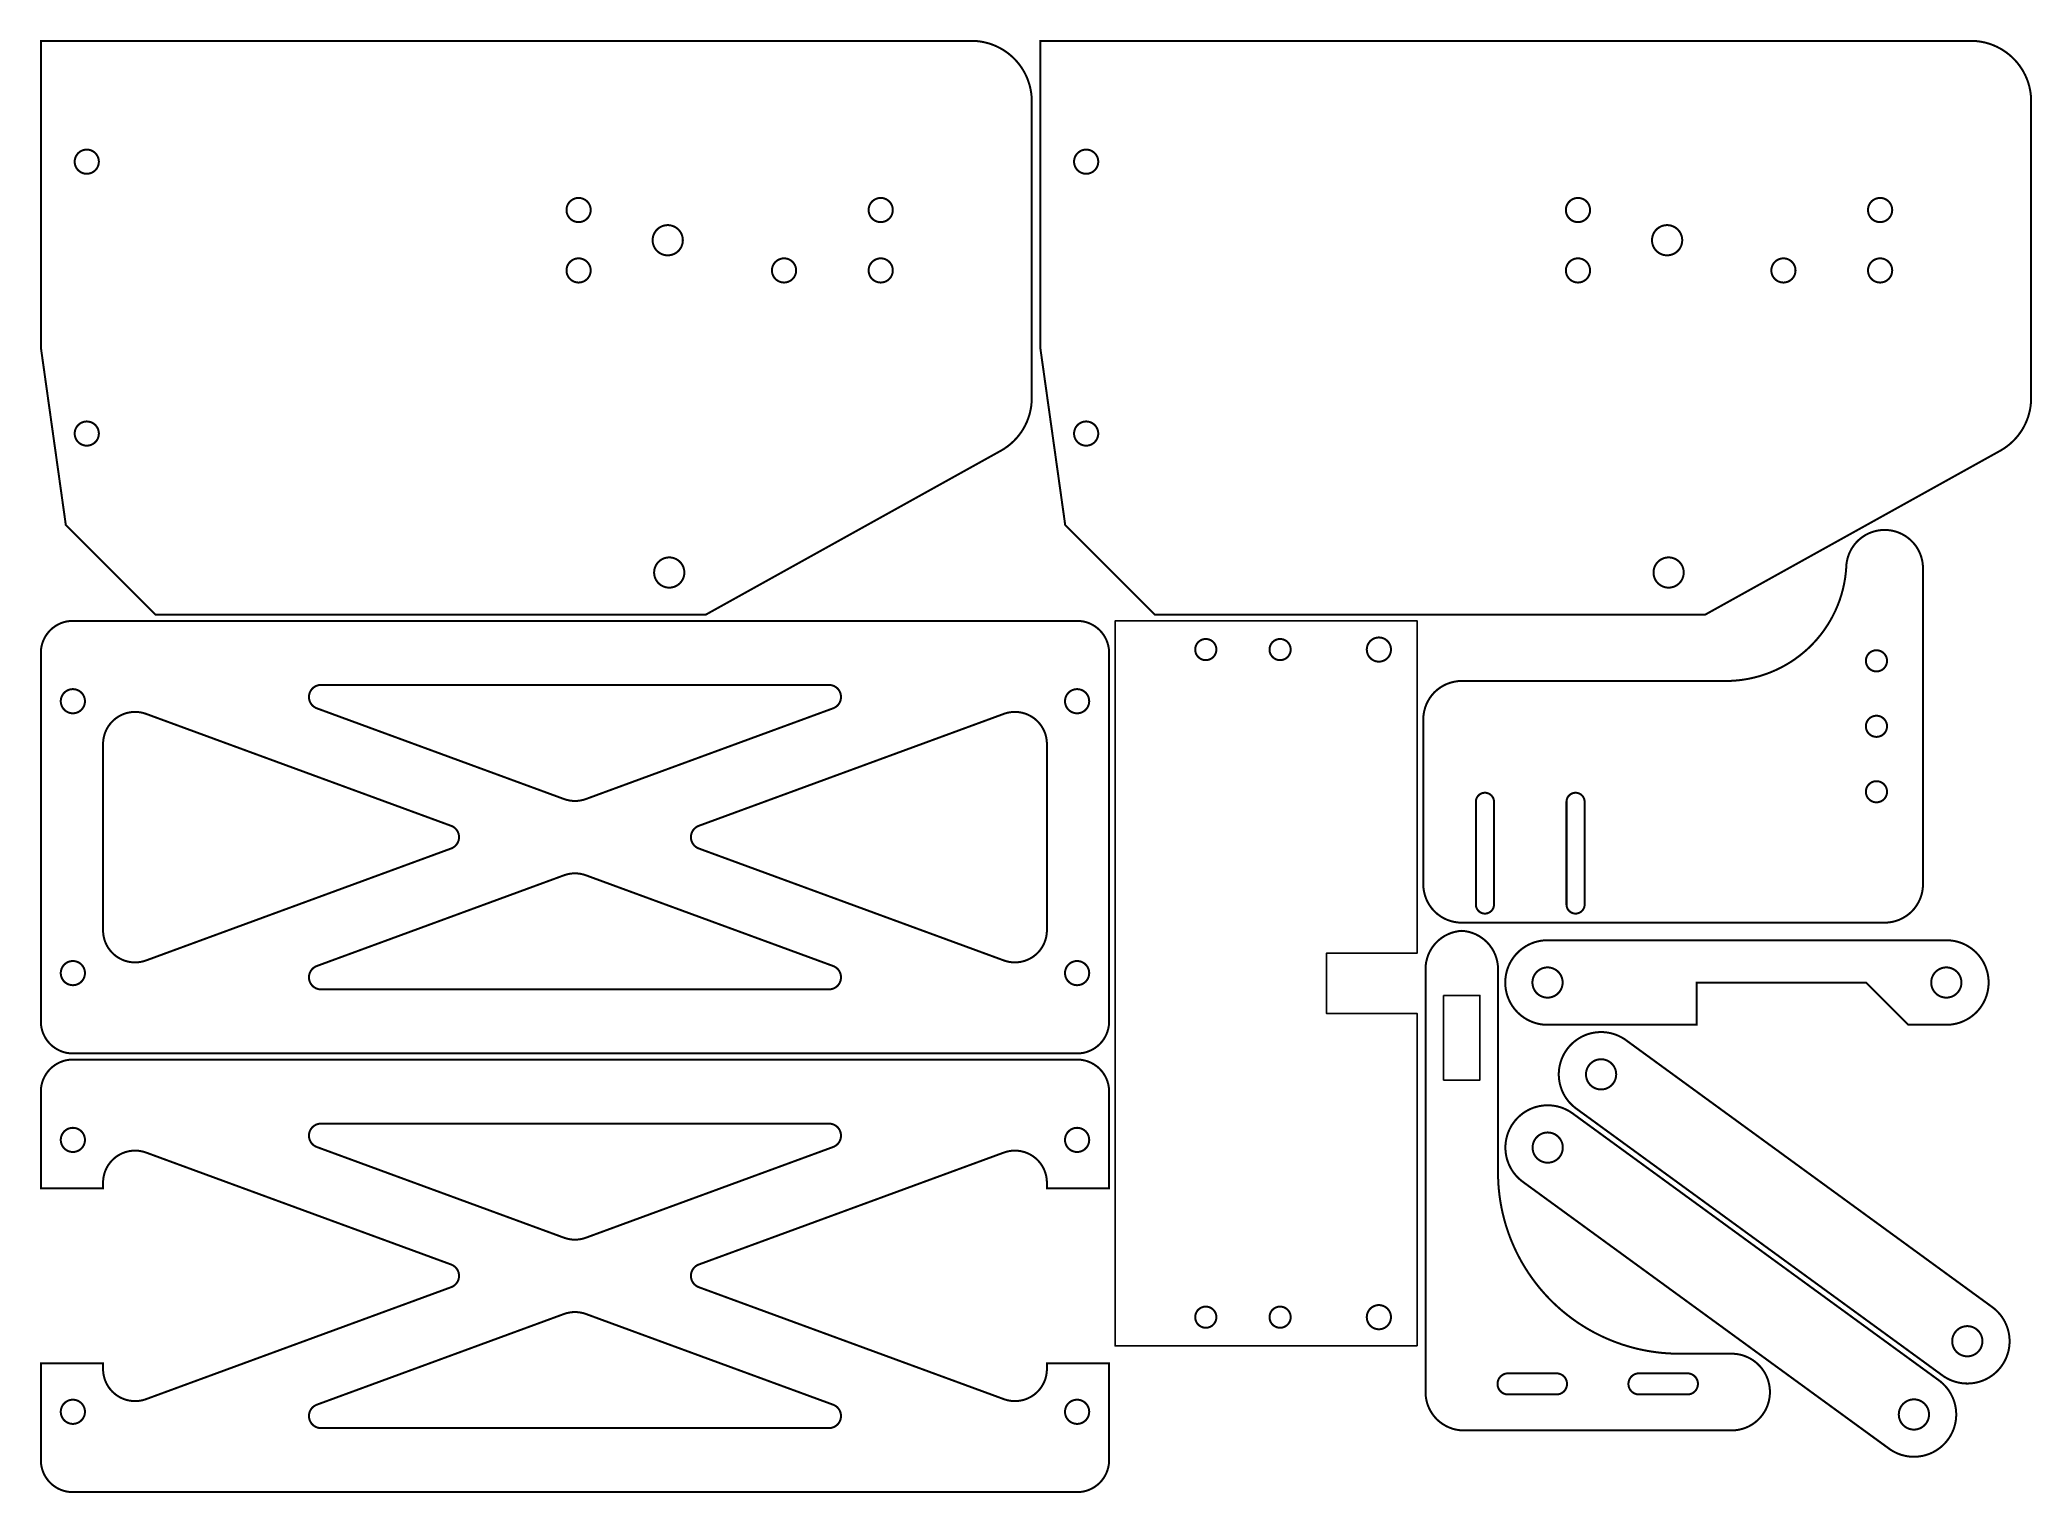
# Model space of a CAD drawing. Extents: x 0 to 330, y 0 to 241.
import ezdxf

# ---------------------------------------------------------------- set-up
doc = ezdxf.new("R2010")
doc.units = 0
doc.layers.get('0').update_dxf_attribs({"linetype": 'CONTINUOUS'})

msp = doc.modelspace()

# ---------------------------------------------------------------- linework, layer by layer
at = {"color": 0, "const_width": 0.33333}
for points in [[(0.16667, 240.389), (154.167, 240.389), (154.29, 240.389), (154.663, 240.376), (155.156, 240.34), (155.643, 240.279), (156.126, 240.194), (156.604, 240.088), (157.075, 239.957), (157.539, 239.803), (157.993, 239.628), (158.44, 239.431), (158.876, 239.211), (159.301, 238.971), (159.715, 238.708), (160.117, 238.426), (160.504, 238.124), (160.879, 237.801), (161.15, 237.547), (161.237, 237.46), (161.325, 237.372), (161.581, 237.1), (161.903, 236.726), (162.204, 236.339), (162.486, 235.938), (162.749, 235.524), (162.989, 235.097), (163.208, 234.661), (163.406, 234.215), (163.582, 233.761), (163.735, 233.297), (163.865, 232.826), (163.974, 232.349), (164.057, 231.865), (164.118, 231.378), (164.154, 230.885), (164.167, 230.513), (164.167, 230.389), (164.167, 181.272), (164.167, 181.106), (164.144, 180.606), (164.078, 179.944), (163.968, 179.29), (163.815, 178.644), (163.619, 178.011), (163.383, 177.392), (163.104, 176.788), (162.871, 176.346), (162.786, 176.201), (162.701, 176.058), (162.428, 175.638), (162.036, 175.101), (161.608, 174.593), (161.15, 174.115), (160.66, 173.668), (160.142, 173.254), (159.596, 172.875), (159.169, 172.612), (159.024, 172.532), (110.167, 145.389), (19.1667, 145.389), (4.29878, 160.257), (0.16667, 189.658), (0.16667, 240.389)], [(165.568, 240.389), (319.568, 240.389), (319.692, 240.389), (320.064, 240.376), (320.557, 240.34), (321.044, 240.279), (321.528, 240.194), (322.006, 240.088), (322.476, 239.957), (322.94, 239.803), (323.394, 239.628), (323.84, 239.431), (324.276, 239.211), (324.703, 238.971), (325.117, 238.708), (325.518, 238.426), (325.906, 238.124), (326.279, 237.801), (326.551, 237.547), (326.639, 237.46), (326.726, 237.372), (326.981, 237.1), (327.303, 236.726), (327.606, 236.339), (327.888, 235.938), (328.15, 235.524), (328.39, 235.097), (328.61, 234.661), (328.807, 234.215), (328.982, 233.761), (329.136, 233.297), (329.267, 232.826), (329.374, 232.349), (329.458, 231.865), (329.519, 231.378), (329.556, 230.885), (329.568, 230.513), (329.568, 230.389), (329.568, 181.272), (329.568, 181.106), (329.546, 180.606), (329.479, 179.944), (329.369, 179.29), (329.217, 178.644), (329.021, 178.011), (328.785, 177.392), (328.506, 176.788), (328.271, 176.346), (328.186, 176.201), (328.103, 176.058), (327.829, 175.638), (327.436, 175.101), (327.01, 174.593), (326.551, 174.115), (326.061, 173.668), (325.543, 173.254), (324.997, 172.875), (324.571, 172.612), (324.425, 172.532), (275.568, 145.389), (184.568, 145.389), (169.7, 160.257), (165.568, 189.658), (165.568, 240.389)], [(7.76665, 218.389), (7.7155, 218.389), (7.56213, 218.399), (7.36356, 218.429), (7.17188, 218.479), (6.98817, 218.546), (6.81332, 218.631), (6.64844, 218.731), (6.49447, 218.846), (6.35243, 218.975), (6.22336, 219.117), (6.10818, 219.271), (6.00803, 219.436), (5.92383, 219.61), (5.85656, 219.794), (5.80724, 219.986), (5.77696, 220.185), (5.76665, 220.337), (5.76665, 220.389), (5.76665, 220.44), (5.77696, 220.593), (5.80724, 220.792), (5.85656, 220.983), (5.92383, 221.168), (6.00803, 221.342), (6.10818, 221.507), (6.22336, 221.661), (6.35243, 221.803), (6.49447, 221.932), (6.64844, 222.047), (6.81332, 222.147), (6.98817, 222.232), (7.17188, 222.299), (7.36356, 222.349), (7.56213, 222.379), (7.7155, 222.389), (7.76665, 222.389), (7.81776, 222.389), (7.97114, 222.379), (8.16971, 222.349), (8.36139, 222.299), (8.54514, 222.232), (8.71994, 222.147), (8.88488, 222.047), (9.03885, 221.932), (9.18088, 221.803), (9.30994, 221.661), (9.42507, 221.507), (9.52522, 221.342), (9.60949, 221.168), (9.67671, 220.983), (9.72601, 220.792), (9.75629, 220.593), (9.76665, 220.44), (9.76665, 220.389), (9.76665, 220.337), (9.75629, 220.185), (9.72601, 219.986), (9.67671, 219.794), (9.60949, 219.61), (9.52522, 219.436), (9.42507, 219.271), (9.30994, 219.117), (9.18088, 218.975), (9.03885, 218.846), (8.88488, 218.731), (8.71994, 218.631), (8.54514, 218.546), (8.36139, 218.479), (8.16971, 218.429), (7.97114, 218.399), (7.81776, 218.389), (7.76665, 218.389)], [(173.168, 218.389), (173.117, 218.389), (172.964, 218.399), (172.765, 218.429), (172.574, 218.479), (172.389, 218.546), (172.214, 218.631), (172.05, 218.731), (171.896, 218.846), (171.754, 218.975), (171.625, 219.117), (171.51, 219.271), (171.41, 219.436), (171.325, 219.61), (171.258, 219.794), (171.208, 219.986), (171.178, 220.185), (171.168, 220.337), (171.168, 220.389), (171.168, 220.44), (171.178, 220.593), (171.208, 220.792), (171.258, 220.983), (171.325, 221.168), (171.41, 221.342), (171.51, 221.507), (171.625, 221.661), (171.754, 221.803), (171.896, 221.932), (172.05, 222.047), (172.214, 222.147), (172.389, 222.232), (172.574, 222.299), (172.765, 222.349), (172.964, 222.379), (173.117, 222.389), (173.168, 222.389), (173.219, 222.389), (173.372, 222.379), (173.571, 222.349), (173.763, 222.299), (173.946, 222.232), (174.121, 222.147), (174.286, 222.047), (174.44, 221.932), (174.582, 221.803), (174.711, 221.661), (174.826, 221.507), (174.926, 221.342), (175.011, 221.168), (175.078, 220.983), (175.128, 220.792), (175.157, 220.593), (175.168, 220.44), (175.168, 220.389), (175.168, 220.337), (175.157, 220.185), (175.128, 219.986), (175.078, 219.794), (175.011, 219.61), (174.926, 219.436), (174.826, 219.271), (174.711, 219.117), (174.582, 218.975), (174.44, 218.846), (174.286, 218.731), (174.121, 218.631), (173.946, 218.546), (173.763, 218.479), (173.571, 218.429), (173.372, 218.399), (173.219, 218.389), (173.168, 218.389)], [(89.1668, 210.389), (89.1157, 210.389), (88.9624, 210.399), (88.7638, 210.429), (88.5721, 210.479), (88.3883, 210.546), (88.2135, 210.631), (88.0486, 210.731), (87.8946, 210.846), (87.7525, 210.975), (87.6235, 211.117), (87.5083, 211.271), (87.4082, 211.436), (87.3239, 211.61), (87.2567, 211.794), (87.2074, 211.986), (87.1771, 212.185), (87.1668, 212.337), (87.1668, 212.389), (87.1668, 212.44), (87.1771, 212.593), (87.2074, 212.792), (87.2567, 212.983), (87.3239, 213.168), (87.4082, 213.342), (87.5083, 213.507), (87.6235, 213.661), (87.7525, 213.803), (87.8946, 213.932), (88.0486, 214.047), (88.2135, 214.147), (88.3883, 214.232), (88.5721, 214.299), (88.7638, 214.349), (88.9624, 214.379), (89.1157, 214.389), (89.1668, 214.389), (89.2179, 214.389), (89.3713, 214.379), (89.5699, 214.349), (89.7615, 214.299), (89.9453, 214.232), (90.1201, 214.147), (90.285, 214.047), (90.439, 213.932), (90.581, 213.803), (90.7101, 213.661), (90.8253, 213.507), (90.9254, 213.342), (91.0096, 213.168), (91.0769, 212.983), (91.1262, 212.792), (91.1565, 212.593), (91.1668, 212.44), (91.1668, 212.389), (91.1668, 212.337), (91.1565, 212.185), (91.1262, 211.986), (91.0769, 211.794), (91.0096, 211.61), (90.9254, 211.436), (90.8253, 211.271), (90.7101, 211.117), (90.581, 210.975), (90.439, 210.846), (90.285, 210.731), (90.1201, 210.631), (89.9453, 210.546), (89.7615, 210.479), (89.5699, 210.429), (89.3713, 210.399), (89.2179, 210.389), (89.1668, 210.389)], [(139.167, 210.389), (139.115, 210.389), (138.962, 210.399), (138.764, 210.429), (138.572, 210.479), (138.388, 210.546), (138.214, 210.631), (138.049, 210.731), (137.895, 210.846), (137.753, 210.975), (137.624, 211.117), (137.508, 211.271), (137.408, 211.436), (137.324, 211.61), (137.257, 211.794), (137.208, 211.986), (137.177, 212.185), (137.167, 212.337), (137.167, 212.389), (137.167, 212.44), (137.177, 212.593), (137.208, 212.792), (137.257, 212.983), (137.324, 213.168), (137.408, 213.342), (137.508, 213.507), (137.624, 213.661), (137.753, 213.803), (137.895, 213.932), (138.049, 214.047), (138.214, 214.147), (138.388, 214.232), (138.572, 214.299), (138.764, 214.349), (138.962, 214.379), (139.115, 214.389), (139.167, 214.389), (139.218, 214.389), (139.371, 214.379), (139.569, 214.349), (139.761, 214.299), (139.946, 214.232), (140.121, 214.147), (140.285, 214.047), (140.439, 213.932), (140.581, 213.803), (140.71, 213.661), (140.825, 213.507), (140.925, 213.342), (141.01, 213.168), (141.076, 212.983), (141.126, 212.792), (141.157, 212.593), (141.167, 212.44), (141.167, 212.389), (141.167, 212.337), (141.157, 212.185), (141.126, 211.986), (141.076, 211.794), (141.01, 211.61), (140.925, 211.436), (140.825, 211.271), (140.71, 211.117), (140.581, 210.975), (140.439, 210.846), (140.285, 210.731), (140.121, 210.631), (139.946, 210.546), (139.761, 210.479), (139.569, 210.429), (139.371, 210.399), (139.218, 210.389), (139.167, 210.389)], [(254.568, 210.389), (254.517, 210.389), (254.364, 210.399), (254.165, 210.429), (253.974, 210.479), (253.789, 210.546), (253.615, 210.631), (253.45, 210.731), (253.296, 210.846), (253.154, 210.975), (253.025, 211.117), (252.91, 211.271), (252.81, 211.436), (252.725, 211.61), (252.658, 211.794), (252.608, 211.986), (252.578, 212.185), (252.568, 212.337), (252.568, 212.389), (252.568, 212.44), (252.578, 212.593), (252.608, 212.792), (252.658, 212.983), (252.725, 213.168), (252.81, 213.342), (252.91, 213.507), (253.025, 213.661), (253.154, 213.803), (253.296, 213.932), (253.45, 214.047), (253.615, 214.147), (253.789, 214.232), (253.974, 214.299), (254.165, 214.349), (254.364, 214.379), (254.517, 214.389), (254.568, 214.389), (254.619, 214.389), (254.772, 214.379), (254.971, 214.349), (255.162, 214.299), (255.346, 214.232), (255.521, 214.147), (255.686, 214.047), (255.84, 213.932), (255.982, 213.803), (256.111, 213.661), (256.226, 213.507), (256.326, 213.342), (256.411, 213.168), (256.478, 212.983), (256.528, 212.792), (256.557, 212.593), (256.568, 212.44), (256.568, 212.389), (256.568, 212.337), (256.557, 212.185), (256.528, 211.986), (256.478, 211.794), (256.411, 211.61), (256.326, 211.436), (256.226, 211.271), (256.111, 211.117), (255.982, 210.975), (255.84, 210.846), (255.686, 210.731), (255.521, 210.631), (255.346, 210.546), (255.162, 210.479), (254.971, 210.429), (254.772, 210.399), (254.619, 210.389), (254.568, 210.389)], [(304.568, 210.389), (304.517, 210.389), (304.364, 210.399), (304.165, 210.429), (303.974, 210.479), (303.789, 210.546), (303.615, 210.631), (303.45, 210.731), (303.296, 210.846), (303.154, 210.975), (303.025, 211.117), (302.91, 211.271), (302.81, 211.436), (302.725, 211.61), (302.658, 211.794), (302.608, 211.986), (302.578, 212.185), (302.568, 212.337), (302.568, 212.389), (302.568, 212.44), (302.578, 212.593), (302.608, 212.792), (302.658, 212.983), (302.725, 213.168), (302.81, 213.342), (302.91, 213.507), (303.025, 213.661), (303.154, 213.803), (303.296, 213.932), (303.45, 214.047), (303.615, 214.147), (303.789, 214.232), (303.974, 214.299), (304.165, 214.349), (304.364, 214.379), (304.517, 214.389), (304.568, 214.389), (304.619, 214.389), (304.772, 214.379), (304.971, 214.349), (305.162, 214.299), (305.346, 214.232), (305.521, 214.147), (305.686, 214.047), (305.84, 213.932), (305.982, 213.803), (306.111, 213.661), (306.226, 213.507), (306.326, 213.342), (306.411, 213.168), (306.478, 212.983), (306.528, 212.792), (306.558, 212.593), (306.568, 212.44), (306.568, 212.389), (306.568, 212.337), (306.558, 212.185), (306.528, 211.986), (306.478, 211.794), (306.411, 211.61), (306.326, 211.436), (306.226, 211.271), (306.111, 211.117), (305.982, 210.975), (305.84, 210.846), (305.686, 210.731), (305.521, 210.631), (305.346, 210.546), (305.162, 210.479), (304.971, 210.429), (304.772, 210.399), (304.619, 210.389), (304.568, 210.389)], [(103.917, 204.889), (103.853, 204.889), (103.661, 204.901), (103.413, 204.94), (103.173, 205.001), (102.944, 205.085), (102.725, 205.19), (102.519, 205.315), (102.327, 205.46), (102.149, 205.621), (101.988, 205.799), (101.844, 205.992), (101.718, 206.197), (101.613, 206.415), (101.529, 206.646), (101.468, 206.885), (101.43, 207.133), (101.417, 207.325), (101.417, 207.389), (101.417, 207.453), (101.43, 207.644), (101.468, 207.893), (101.529, 208.132), (101.613, 208.362), (101.718, 208.581), (101.844, 208.786), (101.988, 208.979), (102.149, 209.157), (102.327, 209.318), (102.519, 209.462), (102.725, 209.587), (102.944, 209.693), (103.173, 209.776), (103.413, 209.837), (103.661, 209.876), (103.853, 209.889), (103.917, 209.889), (103.981, 209.889), (104.172, 209.876), (104.421, 209.837), (104.66, 209.776), (104.89, 209.693), (105.108, 209.587), (105.315, 209.462), (105.507, 209.318), (105.685, 209.157), (105.846, 208.979), (105.99, 208.786), (106.115, 208.581), (106.22, 208.362), (106.304, 208.132), (106.366, 207.893), (106.404, 207.644), (106.417, 207.453), (106.417, 207.389), (106.417, 207.325), (106.404, 207.133), (106.366, 206.885), (106.304, 206.646), (106.22, 206.415), (106.115, 206.197), (105.99, 205.992), (105.846, 205.799), (105.685, 205.621), (105.507, 205.46), (105.315, 205.315), (105.108, 205.19), (104.89, 205.085), (104.66, 205.001), (104.421, 204.94), (104.172, 204.901), (103.981, 204.889), (103.917, 204.889)], [(269.318, 204.889), (269.254, 204.889), (269.063, 204.901), (268.814, 204.94), (268.575, 205.001), (268.344, 205.085), (268.126, 205.19), (267.921, 205.315), (267.728, 205.46), (267.55, 205.621), (267.389, 205.799), (267.244, 205.992), (267.119, 206.197), (267.014, 206.415), (266.931, 206.646), (266.869, 206.885), (266.831, 207.133), (266.818, 207.325), (266.818, 207.389), (266.818, 207.453), (266.831, 207.644), (266.869, 207.893), (266.931, 208.132), (267.014, 208.362), (267.119, 208.581), (267.244, 208.786), (267.389, 208.979), (267.55, 209.157), (267.728, 209.318), (267.921, 209.462), (268.126, 209.587), (268.344, 209.693), (268.575, 209.776), (268.814, 209.837), (269.063, 209.876), (269.254, 209.889), (269.318, 209.889), (269.382, 209.889), (269.574, 209.876), (269.822, 209.837), (270.061, 209.776), (270.292, 209.693), (270.51, 209.587), (270.715, 209.462), (270.908, 209.318), (271.086, 209.157), (271.247, 208.979), (271.392, 208.786), (271.517, 208.581), (271.621, 208.362), (271.706, 208.132), (271.767, 207.893), (271.806, 207.644), (271.818, 207.453), (271.818, 207.389), (271.818, 207.325), (271.806, 207.133), (271.767, 206.885), (271.706, 206.646), (271.621, 206.415), (271.517, 206.197), (271.392, 205.992), (271.247, 205.799), (271.086, 205.621), (270.908, 205.46), (270.715, 205.315), (270.51, 205.19), (270.292, 205.085), (270.061, 205.001), (269.822, 204.94), (269.574, 204.901), (269.382, 204.889), (269.318, 204.889)], [(89.1668, 200.389), (89.1157, 200.389), (88.9624, 200.399), (88.7638, 200.429), (88.5721, 200.479), (88.3883, 200.546), (88.2135, 200.631), (88.0486, 200.731), (87.8946, 200.846), (87.7525, 200.975), (87.6235, 201.117), (87.5083, 201.271), (87.4082, 201.436), (87.3239, 201.61), (87.2567, 201.794), (87.2074, 201.986), (87.1771, 202.185), (87.1668, 202.337), (87.1668, 202.389), (87.1668, 202.44), (87.1771, 202.593), (87.2074, 202.792), (87.2567, 202.983), (87.3239, 203.167), (87.4082, 203.342), (87.5083, 203.507), (87.6235, 203.661), (87.7525, 203.803), (87.8946, 203.932), (88.0486, 204.047), (88.2135, 204.147), (88.3883, 204.232), (88.5721, 204.299), (88.7638, 204.349), (88.9624, 204.379), (89.1157, 204.389), (89.1668, 204.389), (89.2179, 204.389), (89.3713, 204.379), (89.5699, 204.349), (89.7615, 204.299), (89.9453, 204.232), (90.1201, 204.147), (90.285, 204.047), (90.439, 203.932), (90.581, 203.803), (90.7101, 203.661), (90.8253, 203.507), (90.9254, 203.342), (91.0096, 203.167), (91.0769, 202.983), (91.1262, 202.792), (91.1565, 202.593), (91.1668, 202.44), (91.1668, 202.389), (91.1668, 202.337), (91.1565, 202.185), (91.1262, 201.986), (91.0769, 201.794), (91.0096, 201.61), (90.9254, 201.436), (90.8253, 201.271), (90.7101, 201.117), (90.581, 200.975), (90.439, 200.846), (90.285, 200.731), (90.1201, 200.631), (89.9453, 200.546), (89.7615, 200.479), (89.5699, 200.429), (89.3713, 200.399), (89.2179, 200.389), (89.1668, 200.389)], [(123.167, 200.389), (123.116, 200.389), (122.962, 200.399), (122.764, 200.429), (122.572, 200.479), (122.388, 200.546), (122.214, 200.631), (122.049, 200.731), (121.895, 200.846), (121.753, 200.975), (121.623, 201.117), (121.508, 201.271), (121.408, 201.436), (121.324, 201.61), (121.257, 201.794), (121.208, 201.986), (121.177, 202.185), (121.167, 202.337), (121.167, 202.389), (121.167, 202.44), (121.177, 202.593), (121.208, 202.792), (121.257, 202.983), (121.324, 203.167), (121.408, 203.342), (121.508, 203.507), (121.623, 203.661), (121.753, 203.803), (121.895, 203.932), (122.049, 204.047), (122.214, 204.147), (122.388, 204.232), (122.572, 204.299), (122.764, 204.349), (122.962, 204.379), (123.116, 204.389), (123.167, 204.389), (123.218, 204.389), (123.371, 204.379), (123.57, 204.349), (123.762, 204.299), (123.945, 204.232), (124.12, 204.147), (124.285, 204.047), (124.439, 203.932), (124.581, 203.803), (124.71, 203.661), (124.825, 203.507), (124.925, 203.342), (125.01, 203.167), (125.077, 202.983), (125.126, 202.792), (125.157, 202.593), (125.167, 202.44), (125.167, 202.389), (125.167, 202.337), (125.157, 202.185), (125.126, 201.986), (125.077, 201.794), (125.01, 201.61), (124.925, 201.436), (124.825, 201.271), (124.71, 201.117), (124.581, 200.975), (124.439, 200.846), (124.285, 200.731), (124.12, 200.631), (123.945, 200.546), (123.762, 200.479), (123.57, 200.429), (123.371, 200.399), (123.218, 200.389), (123.167, 200.389)], [(139.167, 200.389), (139.115, 200.389), (138.962, 200.399), (138.764, 200.429), (138.572, 200.479), (138.388, 200.546), (138.214, 200.631), (138.049, 200.731), (137.895, 200.846), (137.753, 200.975), (137.624, 201.117), (137.508, 201.271), (137.408, 201.436), (137.324, 201.61), (137.257, 201.794), (137.208, 201.986), (137.177, 202.185), (137.167, 202.337), (137.167, 202.389), (137.167, 202.44), (137.177, 202.593), (137.208, 202.792), (137.257, 202.983), (137.324, 203.167), (137.408, 203.342), (137.508, 203.507), (137.624, 203.661), (137.753, 203.803), (137.895, 203.932), (138.049, 204.047), (138.214, 204.147), (138.388, 204.232), (138.572, 204.299), (138.764, 204.349), (138.962, 204.379), (139.115, 204.389), (139.167, 204.389), (139.218, 204.389), (139.371, 204.379), (139.569, 204.349), (139.761, 204.299), (139.946, 204.232), (140.121, 204.147), (140.285, 204.047), (140.439, 203.932), (140.581, 203.803), (140.71, 203.661), (140.825, 203.507), (140.925, 203.342), (141.01, 203.167), (141.076, 202.983), (141.126, 202.792), (141.157, 202.593), (141.167, 202.44), (141.167, 202.389), (141.167, 202.337), (141.157, 202.185), (141.126, 201.986), (141.076, 201.794), (141.01, 201.61), (140.925, 201.436), (140.825, 201.271), (140.71, 201.117), (140.581, 200.975), (140.439, 200.846), (140.285, 200.731), (140.121, 200.631), (139.946, 200.546), (139.761, 200.479), (139.569, 200.429), (139.371, 200.399), (139.218, 200.389), (139.167, 200.389)], [(254.568, 200.389), (254.517, 200.389), (254.364, 200.399), (254.165, 200.429), (253.974, 200.479), (253.789, 200.546), (253.615, 200.631), (253.45, 200.731), (253.296, 200.846), (253.154, 200.975), (253.025, 201.117), (252.91, 201.271), (252.81, 201.436), (252.725, 201.61), (252.658, 201.794), (252.608, 201.986), (252.578, 202.185), (252.568, 202.337), (252.568, 202.389), (252.568, 202.44), (252.578, 202.593), (252.608, 202.792), (252.658, 202.983), (252.725, 203.167), (252.81, 203.342), (252.91, 203.507), (253.025, 203.661), (253.154, 203.803), (253.296, 203.932), (253.45, 204.047), (253.615, 204.147), (253.789, 204.232), (253.974, 204.299), (254.165, 204.349), (254.364, 204.379), (254.517, 204.389), (254.568, 204.389), (254.619, 204.389), (254.772, 204.379), (254.971, 204.349), (255.162, 204.299), (255.346, 204.232), (255.521, 204.147), (255.686, 204.047), (255.84, 203.932), (255.982, 203.803), (256.111, 203.661), (256.226, 203.507), (256.326, 203.342), (256.411, 203.167), (256.478, 202.983), (256.528, 202.792), (256.557, 202.593), (256.568, 202.44), (256.568, 202.389), (256.568, 202.337), (256.557, 202.185), (256.528, 201.986), (256.478, 201.794), (256.411, 201.61), (256.326, 201.436), (256.226, 201.271), (256.111, 201.117), (255.982, 200.975), (255.84, 200.846), (255.686, 200.731), (255.521, 200.631), (255.346, 200.546), (255.162, 200.479), (254.971, 200.429), (254.772, 200.399), (254.619, 200.389), (254.568, 200.389)], [(288.568, 200.389), (288.517, 200.389), (288.364, 200.399), (288.165, 200.429), (287.974, 200.479), (287.789, 200.546), (287.615, 200.631), (287.45, 200.731), (287.296, 200.846), (287.154, 200.975), (287.025, 201.117), (286.91, 201.271), (286.81, 201.436), (286.725, 201.61), (286.658, 201.794), (286.608, 201.986), (286.578, 202.185), (286.568, 202.337), (286.568, 202.389), (286.568, 202.44), (286.578, 202.593), (286.608, 202.792), (286.658, 202.983), (286.725, 203.167), (286.81, 203.342), (286.91, 203.507), (287.025, 203.661), (287.154, 203.803), (287.296, 203.932), (287.45, 204.047), (287.615, 204.147), (287.789, 204.232), (287.974, 204.299), (288.165, 204.349), (288.364, 204.379), (288.517, 204.389), (288.568, 204.389), (288.619, 204.389), (288.772, 204.379), (288.971, 204.349), (289.162, 204.299), (289.346, 204.232), (289.521, 204.147), (289.686, 204.047), (289.84, 203.932), (289.982, 203.803), (290.111, 203.661), (290.226, 203.507), (290.326, 203.342), (290.411, 203.167), (290.478, 202.983), (290.528, 202.792), (290.558, 202.593), (290.568, 202.44), (290.568, 202.389), (290.568, 202.337), (290.558, 202.185), (290.528, 201.986), (290.478, 201.794), (290.411, 201.61), (290.326, 201.436), (290.226, 201.271), (290.111, 201.117), (289.982, 200.975), (289.84, 200.846), (289.686, 200.731), (289.521, 200.631), (289.346, 200.546), (289.162, 200.479), (288.971, 200.429), (288.772, 200.399), (288.619, 200.389), (288.568, 200.389)], [(304.568, 200.389), (304.517, 200.389), (304.364, 200.399), (304.165, 200.429), (303.974, 200.479), (303.789, 200.546), (303.615, 200.631), (303.45, 200.731), (303.296, 200.846), (303.154, 200.975), (303.025, 201.117), (302.91, 201.271), (302.81, 201.436), (302.725, 201.61), (302.658, 201.794), (302.608, 201.986), (302.578, 202.185), (302.568, 202.337), (302.568, 202.389), (302.568, 202.44), (302.578, 202.593), (302.608, 202.792), (302.658, 202.983), (302.725, 203.167), (302.81, 203.342), (302.91, 203.507), (303.025, 203.661), (303.154, 203.803), (303.296, 203.932), (303.45, 204.047), (303.615, 204.147), (303.789, 204.232), (303.974, 204.299), (304.165, 204.349), (304.364, 204.379), (304.517, 204.389), (304.568, 204.389), (304.619, 204.389), (304.772, 204.379), (304.971, 204.349), (305.162, 204.299), (305.346, 204.232), (305.521, 204.147), (305.686, 204.047), (305.84, 203.932), (305.982, 203.803), (306.111, 203.661), (306.226, 203.507), (306.326, 203.342), (306.411, 203.167), (306.478, 202.983), (306.528, 202.792), (306.558, 202.593), (306.568, 202.44), (306.568, 202.389), (306.568, 202.337), (306.558, 202.185), (306.528, 201.986), (306.478, 201.794), (306.411, 201.61), (306.326, 201.436), (306.226, 201.271), (306.111, 201.117), (305.982, 200.975), (305.84, 200.846), (305.686, 200.731), (305.521, 200.631), (305.346, 200.546), (305.162, 200.479), (304.971, 200.429), (304.772, 200.399), (304.619, 200.389), (304.568, 200.389)], [(7.76665, 173.389), (7.7155, 173.389), (7.56213, 173.399), (7.36356, 173.429), (7.17188, 173.479), (6.98817, 173.546), (6.81332, 173.631), (6.64844, 173.731), (6.49447, 173.846), (6.35243, 173.975), (6.22336, 174.117), (6.10818, 174.271), (6.00803, 174.436), (5.92383, 174.61), (5.85656, 174.794), (5.80724, 174.986), (5.77696, 175.185), (5.76665, 175.337), (5.76665, 175.389), (5.76665, 175.44), (5.77696, 175.593), (5.80724, 175.792), (5.85656, 175.983), (5.92383, 176.167), (6.00803, 176.342), (6.10818, 176.507), (6.22336, 176.661), (6.35243, 176.803), (6.49447, 176.932), (6.64844, 177.047), (6.81332, 177.147), (6.98817, 177.232), (7.17188, 177.299), (7.36356, 177.349), (7.56213, 177.379), (7.7155, 177.389), (7.76665, 177.389), (7.81776, 177.389), (7.97114, 177.379), (8.16971, 177.349), (8.36139, 177.299), (8.54514, 177.232), (8.71994, 177.147), (8.88488, 177.047), (9.03885, 176.932), (9.18088, 176.803), (9.30994, 176.661), (9.42507, 176.507), (9.52522, 176.342), (9.60949, 176.167), (9.67671, 175.983), (9.72601, 175.792), (9.75629, 175.593), (9.76665, 175.44), (9.76665, 175.389), (9.76665, 175.337), (9.75629, 175.185), (9.72601, 174.986), (9.67671, 174.794), (9.60949, 174.61), (9.52522, 174.436), (9.42507, 174.271), (9.30994, 174.117), (9.18088, 173.975), (9.03885, 173.846), (8.88488, 173.731), (8.71994, 173.631), (8.54514, 173.546), (8.36139, 173.479), (8.16971, 173.429), (7.97114, 173.399), (7.81776, 173.389), (7.76665, 173.389)], [(173.168, 173.389), (173.117, 173.389), (172.964, 173.399), (172.765, 173.429), (172.574, 173.479), (172.389, 173.546), (172.214, 173.631), (172.05, 173.731), (171.896, 173.846), (171.754, 173.975), (171.625, 174.117), (171.51, 174.271), (171.41, 174.436), (171.325, 174.61), (171.258, 174.794), (171.208, 174.986), (171.178, 175.185), (171.168, 175.337), (171.168, 175.389), (171.168, 175.44), (171.178, 175.593), (171.208, 175.792), (171.258, 175.983), (171.325, 176.167), (171.41, 176.342), (171.51, 176.507), (171.625, 176.661), (171.754, 176.803), (171.896, 176.932), (172.05, 177.047), (172.214, 177.147), (172.389, 177.232), (172.574, 177.299), (172.765, 177.349), (172.964, 177.379), (173.117, 177.389), (173.168, 177.389), (173.219, 177.389), (173.372, 177.379), (173.571, 177.349), (173.763, 177.299), (173.946, 177.232), (174.121, 177.147), (174.286, 177.047), (174.44, 176.932), (174.582, 176.803), (174.711, 176.661), (174.826, 176.507), (174.926, 176.342), (175.011, 176.167), (175.078, 175.983), (175.128, 175.792), (175.157, 175.593), (175.168, 175.44), (175.168, 175.389), (175.168, 175.337), (175.157, 175.185), (175.128, 174.986), (175.078, 174.794), (175.011, 174.61), (174.926, 174.436), (174.826, 174.271), (174.711, 174.117), (174.582, 173.975), (174.44, 173.846), (174.286, 173.731), (174.121, 173.631), (173.946, 173.546), (173.763, 173.479), (173.571, 173.429), (173.372, 173.399), (173.219, 173.389), (173.168, 173.389)], [(311.667, 100.788), (311.667, 100.631), (311.636, 100.16), (311.544, 99.5429), (311.393, 98.9407), (311.183, 98.3574), (310.919, 97.7974), (310.6, 97.2644), (310.229, 96.7632), (309.918, 96.4082), (309.807, 96.2974), (309.696, 96.1864), (309.342, 95.8756), (308.84, 95.5043), (308.307, 95.1856), (307.747, 94.9208), (307.164, 94.7119), (306.561, 94.5606), (305.944, 94.4685), (305.474, 94.4375), (305.317, 94.4375), (235.317, 94.4375), (235.16, 94.4375), (234.689, 94.4685), (234.072, 94.5606), (233.471, 94.7119), (232.888, 94.9208), (232.326, 95.1856), (231.794, 95.5043), (231.293, 95.8756), (230.938, 96.1864), (230.826, 96.2974), (230.715, 96.4083), (230.406, 96.7632), (230.033, 97.2644), (229.715, 97.7974), (229.45, 98.3574), (229.242, 98.9407), (229.09, 99.5429), (228.999, 100.16), (228.967, 100.631), (228.967, 100.788), (228.967, 128.087), (228.967, 128.244), (228.999, 128.715), (229.09, 129.332), (229.242, 129.934), (229.45, 130.518), (229.715, 131.078), (230.033, 131.611), (230.406, 132.112), (230.715, 132.467), (230.826, 132.578), (230.938, 132.689), (231.293, 132.999), (231.794, 133.371), (232.326, 133.689), (232.888, 133.954), (233.471, 134.163), (234.072, 134.314), (234.689, 134.407), (235.16, 134.438), (235.317, 134.438), (279.001, 134.438), (279.242, 134.438), (279.96, 134.461), (280.912, 134.529), (281.858, 134.642), (282.794, 134.8), (283.719, 135.002), (284.633, 135.247), (285.533, 135.534), (286.418, 135.863), (287.286, 136.234), (288.136, 136.646), (288.968, 137.097), (289.778, 137.589), (290.565, 138.119), (291.328, 138.688), (292.065, 139.294), (292.603, 139.772), (292.776, 139.938), (292.95, 140.103), (293.456, 140.615), (294.1, 141.321), (294.707, 142.054), (295.276, 142.813), (295.808, 143.596), (296.303, 144.403), (296.757, 145.231), (297.171, 146.079), (297.546, 146.946), (297.879, 147.831), (298.169, 148.731), (298.419, 149.644), (298.625, 150.571), (298.786, 151.508), (298.903, 152.457), (298.963, 153.174), (298.975, 153.413), (298.981, 153.517), (299.01, 153.828), (299.072, 154.236), (299.158, 154.638), (299.271, 155.029), (299.408, 155.413), (299.568, 155.786), (299.753, 156.146), (299.958, 156.494), (300.186, 156.829), (300.435, 157.149), (300.704, 157.451), (300.993, 157.737), (301.301, 158.007), (301.628, 158.256), (301.971, 158.485), (302.24, 158.643), (302.332, 158.692), (302.424, 158.74), (302.706, 158.875), (303.088, 159.033), (303.476, 159.165), (303.871, 159.271), (304.269, 159.35), (304.671, 159.404), (305.075, 159.433), (305.479, 159.436), (305.883, 159.413), (306.286, 159.364), (306.685, 159.289), (307.079, 159.189), (307.467, 159.063), (307.849, 158.911), (308.222, 158.735), (308.496, 158.585), (308.586, 158.532), (308.675, 158.478), (308.935, 158.306), (309.267, 158.06), (309.581, 157.794), (309.874, 157.511), (310.147, 157.21), (310.401, 156.893), (310.633, 156.561), (310.843, 156.215), (311.032, 155.857), (311.196, 155.487), (311.338, 155.107), (311.454, 154.718), (311.547, 154.319), (311.612, 153.915), (311.654, 153.504), (311.667, 153.192), (311.667, 153.087), (311.667, 100.788)], [(104.167, 149.889), (104.103, 149.889), (103.911, 149.901), (103.663, 149.939), (103.423, 150.001), (103.194, 150.085), (102.975, 150.19), (102.769, 150.315), (102.577, 150.46), (102.399, 150.621), (102.238, 150.799), (102.094, 150.992), (101.968, 151.197), (101.863, 151.415), (101.779, 151.646), (101.718, 151.885), (101.68, 152.133), (101.667, 152.325), (101.667, 152.389), (101.667, 152.453), (101.68, 152.644), (101.718, 152.893), (101.779, 153.132), (101.863, 153.362), (101.968, 153.581), (102.094, 153.786), (102.238, 153.979), (102.399, 154.157), (102.577, 154.318), (102.769, 154.462), (102.975, 154.587), (103.194, 154.692), (103.423, 154.776), (103.663, 154.837), (103.911, 154.876), (104.103, 154.889), (104.167, 154.889), (104.231, 154.889), (104.422, 154.876), (104.671, 154.837), (104.91, 154.776), (105.14, 154.692), (105.358, 154.587), (105.565, 154.462), (105.757, 154.318), (105.935, 154.157), (106.096, 153.979), (106.24, 153.786), (106.365, 153.581), (106.47, 153.362), (106.554, 153.132), (106.616, 152.893), (106.654, 152.644), (106.667, 152.453), (106.667, 152.389), (106.667, 152.325), (106.654, 152.133), (106.616, 151.885), (106.554, 151.646), (106.47, 151.415), (106.365, 151.197), (106.24, 150.992), (106.096, 150.799), (105.935, 150.621), (105.757, 150.46), (105.565, 150.315), (105.358, 150.19), (105.14, 150.085), (104.91, 150.001), (104.671, 149.939), (104.422, 149.901), (104.231, 149.889), (104.167, 149.889)], [(269.568, 149.889), (269.504, 149.889), (269.313, 149.901), (269.064, 149.939), (268.825, 150.001), (268.594, 150.085), (268.376, 150.19), (268.171, 150.315), (267.978, 150.46), (267.8, 150.621), (267.639, 150.799), (267.494, 150.992), (267.369, 151.197), (267.264, 151.415), (267.181, 151.646), (267.119, 151.885), (267.081, 152.133), (267.068, 152.325), (267.068, 152.389), (267.068, 152.453), (267.081, 152.644), (267.119, 152.893), (267.181, 153.132), (267.264, 153.362), (267.369, 153.581), (267.494, 153.786), (267.639, 153.979), (267.8, 154.157), (267.978, 154.318), (268.171, 154.462), (268.376, 154.587), (268.594, 154.692), (268.825, 154.776), (269.064, 154.837), (269.313, 154.876), (269.504, 154.889), (269.568, 154.889), (269.632, 154.889), (269.824, 154.876), (270.072, 154.837), (270.311, 154.776), (270.542, 154.692), (270.76, 154.587), (270.965, 154.462), (271.158, 154.318), (271.336, 154.157), (271.497, 153.979), (271.642, 153.786), (271.767, 153.581), (271.871, 153.362), (271.956, 153.132), (272.017, 152.893), (272.056, 152.644), (272.068, 152.453), (272.068, 152.389), (272.068, 152.325), (272.056, 152.133), (272.017, 151.885), (271.956, 151.646), (271.871, 151.415), (271.767, 151.197), (271.642, 150.992), (271.497, 150.799), (271.336, 150.621), (271.158, 150.46), (270.965, 150.315), (270.76, 150.19), (270.542, 150.085), (270.311, 150.001), (270.072, 149.939), (269.824, 149.901), (269.632, 149.889), (269.568, 149.889)], [(0.16667, 139.233), (0.17014, 139.362), (0.20573, 139.747), (0.29373, 140.251), (0.4292, 140.742), (0.61068, 141.217), (0.83681, 141.672), (1.10612, 142.104), (1.41721, 142.511), (1.67637, 142.797), (1.76861, 142.888), (1.86079, 142.976), (2.15483, 143.228), (2.56939, 143.528), (3.00885, 143.786), (3.46994, 143.999), (3.94938, 144.168), (4.44385, 144.289), (4.95003, 144.364), (5.33599, 144.389), (5.46468, 144.389), (171.669, 144.389), (171.797, 144.389), (172.183, 144.364), (172.69, 144.289), (173.185, 144.168), (173.664, 143.999), (174.125, 143.786), (174.564, 143.528), (174.979, 143.228), (175.272, 142.976), (175.365, 142.888), (175.457, 142.797), (175.717, 142.511), (176.028, 142.104), (176.297, 141.672), (176.522, 141.217), (176.704, 140.742), (176.84, 140.251), (176.928, 139.747), (176.964, 139.362), (176.967, 139.233), (176.967, 77.9438), (176.964, 77.8153), (176.928, 77.43), (176.84, 76.9261), (176.704, 76.4351), (176.522, 75.9606), (176.297, 75.5054), (176.028, 75.0732), (175.717, 74.6669), (175.457, 74.3799), (175.365, 74.2901), (175.272, 74.2004), (174.979, 73.9492), (174.564, 73.6493), (174.125, 73.3919), (173.664, 73.1783), (173.185, 73.0099), (172.69, 72.8879), (172.183, 72.8137), (171.797, 72.7886), (171.669, 72.7886), (5.46468, 72.7886), (5.33599, 72.7886), (4.95003, 72.8137), (4.44385, 72.8879), (3.94938, 73.0099), (3.46994, 73.1783), (3.00885, 73.3919), (2.56939, 73.6493), (2.15483, 73.9492), (1.86079, 74.2004), (1.76861, 74.2901), (1.67637, 74.3799), (1.41721, 74.6669), (1.10612, 75.0732), (0.83681, 75.5054), (0.61068, 75.9606), (0.4292, 76.4351), (0.29373, 76.9261), (0.20573, 77.43), (0.17014, 77.8153), (0.16667, 77.9438), (0.16667, 139.233)], [(219.617, 139.639), (219.617, 139.69), (219.628, 139.843), (219.657, 140.042), (219.707, 140.233), (219.774, 140.417), (219.858, 140.592), (219.958, 140.757), (220.074, 140.911), (220.203, 141.053), (220.344, 141.182), (220.499, 141.297), (220.664, 141.397), (220.839, 141.482), (221.022, 141.549), (221.214, 141.599), (221.413, 141.628), (221.565, 141.639), (221.617, 141.639), (221.668, 141.639), (221.821, 141.628), (222.019, 141.599), (222.211, 141.549), (222.396, 141.482), (222.571, 141.397), (222.735, 141.297), (222.889, 141.182), (223.031, 141.053), (223.16, 140.911), (223.275, 140.757), (223.375, 140.592), (223.46, 140.417), (223.526, 140.233), (223.576, 140.042), (223.607, 139.843), (223.617, 139.69), (223.617, 139.639), (223.617, 139.587), (223.607, 139.435), (223.576, 139.236), (223.526, 139.044), (223.46, 138.86), (223.375, 138.685), (223.275, 138.521), (223.16, 138.367), (223.031, 138.225), (222.889, 138.096), (222.735, 137.98), (222.571, 137.88), (222.396, 137.796), (222.211, 137.729), (222.019, 137.679), (221.821, 137.649), (221.668, 137.639), (221.617, 137.639), (221.565, 137.639), (221.413, 137.649), (221.214, 137.679), (221.022, 137.729), (220.839, 137.796), (220.664, 137.88), (220.499, 137.98), (220.344, 138.096), (220.203, 138.225), (220.074, 138.367), (219.958, 138.521), (219.858, 138.685), (219.774, 138.86), (219.707, 139.044), (219.657, 139.236), (219.628, 139.435), (219.617, 139.587), (219.617, 139.639)], [(191.217, 139.639), (191.217, 139.683), (191.226, 139.818), (191.253, 139.992), (191.296, 140.16), (191.354, 140.319), (191.428, 140.474), (191.515, 140.617), (191.617, 140.751), (191.729, 140.876), (191.854, 140.989), (191.989, 141.09), (192.133, 141.178), (192.286, 141.251), (192.447, 141.31), (192.614, 141.353), (192.788, 141.379), (192.922, 141.389), (192.967, 141.389), (193.011, 141.389), (193.146, 141.379), (193.319, 141.353), (193.487, 141.31), (193.649, 141.251), (193.801, 141.178), (193.946, 141.09), (194.081, 140.989), (194.204, 140.876), (194.317, 140.751), (194.418, 140.617), (194.506, 140.474), (194.579, 140.319), (194.639, 140.16), (194.682, 139.992), (194.708, 139.818), (194.717, 139.683), (194.717, 139.639), (194.717, 139.594), (194.708, 139.46), (194.682, 139.286), (194.639, 139.118), (194.579, 138.957), (194.506, 138.805), (194.418, 138.66), (194.317, 138.526), (194.204, 138.401), (194.081, 138.288), (193.946, 138.188), (193.801, 138.1), (193.649, 138.026), (193.487, 137.968), (193.319, 137.924), (193.146, 137.898), (193.011, 137.889), (192.967, 137.889), (192.922, 137.889), (192.788, 137.898), (192.614, 137.924), (192.447, 137.968), (192.286, 138.026), (192.133, 138.1), (191.989, 138.188), (191.854, 138.288), (191.729, 138.401), (191.617, 138.526), (191.515, 138.66), (191.428, 138.805), (191.354, 138.957), (191.296, 139.118), (191.253, 139.286), (191.226, 139.46), (191.217, 139.594), (191.217, 139.639)], [(203.517, 139.639), (203.517, 139.683), (203.526, 139.818), (203.553, 139.992), (203.596, 140.16), (203.654, 140.319), (203.728, 140.474), (203.815, 140.617), (203.917, 140.751), (204.029, 140.876), (204.154, 140.989), (204.289, 141.09), (204.433, 141.178), (204.586, 141.251), (204.747, 141.31), (204.914, 141.353), (205.087, 141.379), (205.222, 141.389), (205.267, 141.389), (205.311, 141.389), (205.446, 141.379), (205.619, 141.353), (205.788, 141.31), (205.949, 141.251), (206.101, 141.178), (206.246, 141.09), (206.381, 140.989), (206.504, 140.876), (206.617, 140.751), (206.718, 140.617), (206.806, 140.474), (206.879, 140.319), (206.939, 140.16), (206.982, 139.992), (207.008, 139.818), (207.017, 139.683), (207.017, 139.639), (207.017, 139.594), (207.008, 139.46), (206.982, 139.286), (206.939, 139.118), (206.879, 138.957), (206.806, 138.805), (206.718, 138.66), (206.617, 138.526), (206.504, 138.401), (206.381, 138.288), (206.246, 138.188), (206.101, 138.1), (205.949, 138.026), (205.788, 137.968), (205.619, 137.924), (205.446, 137.898), (205.311, 137.889), (205.267, 137.889), (205.222, 137.889), (205.087, 137.898), (204.914, 137.924), (204.747, 137.968), (204.586, 138.026), (204.433, 138.1), (204.289, 138.188), (204.154, 138.288), (204.029, 138.401), (203.917, 138.526), (203.815, 138.66), (203.728, 138.805), (203.654, 138.957), (203.596, 139.118), (203.553, 139.286), (203.526, 139.46), (203.517, 139.594), (203.517, 139.639)], [(305.717, 137.771), (305.717, 137.726), (305.708, 137.592), (305.682, 137.418), (305.639, 137.251), (305.579, 137.09), (305.506, 136.937), (305.418, 136.792), (305.318, 136.658), (305.204, 136.533), (305.081, 136.42), (304.946, 136.32), (304.801, 136.232), (304.649, 136.158), (304.487, 136.1), (304.319, 136.056), (304.146, 136.03), (304.013, 136.021), (303.967, 136.021), (303.922, 136.021), (303.789, 136.03), (303.614, 136.056), (303.447, 136.1), (303.286, 136.158), (303.133, 136.232), (302.989, 136.32), (302.854, 136.42), (302.729, 136.533), (302.617, 136.658), (302.515, 136.792), (302.428, 136.937), (302.354, 137.09), (302.296, 137.251), (302.253, 137.418), (302.226, 137.592), (302.217, 137.726), (302.217, 137.771), (302.217, 137.816), (302.226, 137.95), (302.253, 138.123), (302.296, 138.291), (302.354, 138.452), (302.428, 138.605), (302.515, 138.749), (302.617, 138.884), (302.729, 139.008), (302.854, 139.121), (302.989, 139.222), (303.133, 139.31), (303.286, 139.383), (303.447, 139.442), (303.614, 139.485), (303.789, 139.513), (303.922, 139.521), (303.967, 139.521), (304.013, 139.521), (304.146, 139.513), (304.319, 139.485), (304.487, 139.442), (304.649, 139.383), (304.801, 139.31), (304.946, 139.222), (305.081, 139.121), (305.204, 139.008), (305.318, 138.884), (305.418, 138.749), (305.506, 138.605), (305.579, 138.452), (305.639, 138.291), (305.682, 138.123), (305.708, 137.95), (305.717, 137.816), (305.717, 137.771)], [(7.46468, 131.089), (7.46468, 131.038), (7.45432, 130.884), (7.42404, 130.686), (7.37472, 130.494), (7.30751, 130.31), (7.22325, 130.135), (7.1231, 129.971), (7.00797, 129.817), (6.8789, 129.675), (6.73687, 129.545), (6.5829, 129.43), (6.41797, 129.33), (6.24317, 129.246), (6.0594, 129.179), (5.86774, 129.129), (5.66917, 129.099), (5.51579, 129.089), (5.46468, 129.089), (5.41351, 129.089), (5.26014, 129.099), (5.06158, 129.129), (4.8699, 129.179), (4.68619, 129.246), (4.51133, 129.33), (4.34646, 129.43), (4.19249, 129.545), (4.05046, 129.675), (3.92139, 129.817), (3.80621, 129.971), (3.70606, 130.135), (3.62185, 130.31), (3.55458, 130.494), (3.50526, 130.686), (3.47499, 130.884), (3.46468, 131.038), (3.46468, 131.089), (3.46468, 131.14), (3.47499, 131.293), (3.50526, 131.492), (3.55458, 131.683), (3.62185, 131.867), (3.70606, 132.042), (3.80621, 132.207), (3.92139, 132.361), (4.05046, 132.503), (4.19249, 132.632), (4.34646, 132.747), (4.51133, 132.847), (4.68619, 132.932), (4.8699, 132.999), (5.06158, 133.048), (5.26014, 133.078), (5.41351, 133.089), (5.46468, 133.089), (5.51579, 133.089), (5.66917, 133.078), (5.86774, 133.048), (6.0594, 132.999), (6.24317, 132.932), (6.41797, 132.847), (6.5829, 132.747), (6.73687, 132.632), (6.8789, 132.503), (7.00797, 132.361), (7.1231, 132.207), (7.22325, 132.042), (7.30751, 131.867), (7.37472, 131.683), (7.42404, 131.492), (7.45432, 131.293), (7.46468, 131.14), (7.46468, 131.089)], [(131.281, 129.911), (131.323, 129.927), (131.447, 129.981), (131.604, 130.064), (131.751, 130.159), (131.888, 130.266), (132.015, 130.384), (132.13, 130.511), (132.234, 130.648), (132.326, 130.792), (132.404, 130.944), (132.47, 131.102), (132.522, 131.266), (132.56, 131.435), (132.584, 131.607), (132.592, 131.783), (132.584, 131.96), (132.569, 132.094), (132.561, 132.139), (132.553, 132.183), (132.521, 132.315), (132.467, 132.484), (132.399, 132.645), (132.318, 132.799), (132.224, 132.944), (132.119, 133.08), (132.002, 133.206), (131.876, 133.322), (131.74, 133.426), (131.596, 133.518), (131.444, 133.598), (131.284, 133.665), (131.119, 133.718), (130.948, 133.757), (130.772, 133.781), (130.637, 133.789), (130.592, 133.789), (46.5421, 133.789), (46.4971, 133.789), (46.3619, 133.781), (46.186, 133.757), (46.0149, 133.718), (45.8492, 133.665), (45.6899, 133.598), (45.5376, 133.518), (45.3932, 133.426), (45.2575, 133.322), (45.1311, 133.206), (45.0149, 133.08), (44.9094, 132.944), (44.8157, 132.799), (44.7344, 132.645), (44.6664, 132.484), (44.6122, 132.315), (44.5807, 132.183), (44.5729, 132.139), (44.565, 132.094), (44.5493, 131.96), (44.5418, 131.783), (44.55, 131.607), (44.5733, 131.435), (44.6113, 131.266), (44.6633, 131.102), (44.729, 130.944), (44.8079, 130.792), (44.8994, 130.648), (45.0032, 130.511), (45.1185, 130.384), (45.245, 130.266), (45.3822, 130.159), (45.5296, 130.064), (45.6867, 129.981), (45.8107, 129.927), (45.8529, 129.911), (86.7407, 114.905), (86.8507, 114.864), (87.1878, 114.763), (87.6429, 114.661), (88.1035, 114.6), (88.5668, 114.58), (89.03, 114.6), (89.4907, 114.661), (89.9458, 114.763), (90.2829, 114.864), (90.3929, 114.905), (131.281, 129.911)], [(173.669, 131.089), (173.669, 131.038), (173.658, 130.884), (173.628, 130.686), (173.579, 130.494), (173.511, 130.31), (173.428, 130.135), (173.328, 129.971), (173.212, 129.817), (173.083, 129.675), (172.942, 129.545), (172.788, 129.43), (172.622, 129.33), (172.447, 129.246), (172.264, 129.179), (172.072, 129.129), (171.874, 129.099), (171.719, 129.089), (171.669, 129.089), (171.618, 129.089), (171.464, 129.099), (171.265, 129.129), (171.074, 129.179), (170.89, 129.246), (170.715, 129.33), (170.55, 129.43), (170.397, 129.545), (170.254, 129.675), (170.125, 129.817), (170.011, 129.971), (169.91, 130.135), (169.826, 130.31), (169.758, 130.494), (169.71, 130.686), (169.679, 130.884), (169.669, 131.038), (169.669, 131.089), (169.669, 131.14), (169.679, 131.293), (169.71, 131.492), (169.758, 131.683), (169.826, 131.867), (169.91, 132.042), (170.011, 132.207), (170.125, 132.361), (170.254, 132.503), (170.397, 132.632), (170.55, 132.747), (170.715, 132.847), (170.89, 132.932), (171.074, 132.999), (171.265, 133.048), (171.464, 133.078), (171.618, 133.089), (171.669, 133.089), (171.719, 133.089), (171.874, 133.078), (172.072, 133.048), (172.264, 132.999), (172.447, 132.932), (172.622, 132.847), (172.788, 132.747), (172.942, 132.632), (173.083, 132.503), (173.212, 132.361), (173.328, 132.207), (173.428, 132.042), (173.511, 131.867), (173.579, 131.683), (173.628, 131.492), (173.658, 131.293), (173.669, 131.14), (173.669, 131.089)], [(68.0686, 106.711), (68.1412, 106.738), (68.351, 106.84), (68.6056, 107.008), (68.8293, 107.211), (69.0193, 107.444), (69.1724, 107.702), (69.2854, 107.982), (69.3554, 108.279), (69.3794, 108.511), (69.3794, 108.589), (69.3794, 108.666), (69.3554, 108.898), (69.2854, 109.195), (69.1724, 109.475), (69.0193, 109.734), (68.8293, 109.966), (68.6056, 110.169), (68.351, 110.337), (68.1412, 110.44), (68.0686, 110.466), (17.5908, 128.993), (17.5149, 129.02), (17.2839, 129.095), (16.9735, 129.178), (16.6603, 129.241), (16.3453, 129.285), (16.0292, 129.311), (15.7129, 129.317), (15.3974, 129.304), (15.0835, 129.273), (14.7719, 129.223), (14.4636, 129.155), (14.1594, 129.068), (13.8603, 128.963), (13.567, 128.84), (13.2804, 128.699), (13.0013, 128.54), (12.7968, 128.409), (12.7306, 128.363), (12.6643, 128.316), (12.4711, 128.169), (12.2255, 127.962), (11.9942, 127.742), (11.7775, 127.509), (11.5758, 127.264), (11.3897, 127.009), (11.2193, 126.743), (11.0652, 126.468), (10.9277, 126.183), (10.8072, 125.892), (10.7042, 125.593), (10.619, 125.287), (10.5521, 124.976), (10.5038, 124.66), (10.4745, 124.34), (10.4647, 124.098), (10.4647, 124.017), (10.4647, 93.1603), (10.4647, 93.0796), (10.4745, 92.8371), (10.5038, 92.5171), (10.5521, 92.2013), (10.619, 91.8901), (10.7042, 91.5849), (10.8072, 91.2857), (10.9277, 90.9939), (11.0652, 90.7099), (11.2193, 90.4346), (11.3897, 90.1687), (11.5758, 89.9132), (11.7775, 89.6685), (11.9942, 89.4356), (12.2255, 89.215), (12.4711, 89.0079), (12.6643, 88.861), (12.7306, 88.8147), (12.7968, 88.7685), (13.0013, 88.6378), (13.2804, 88.4786), (13.567, 88.3374), (13.8603, 88.2142), (14.1594, 88.1092), (14.4636, 88.0225), (14.7719, 87.9542), (15.0835, 87.9043), (15.3974, 87.8731), (15.7129, 87.8606), (16.0292, 87.8669), (16.3453, 87.8922), (16.6603, 87.9365), (16.9735, 88), (17.2839, 88.0828), (17.5149, 88.1569), (17.5908, 88.1849), (68.0686, 106.711)], [(166.669, 124.017), (166.669, 124.098), (166.658, 124.34), (166.629, 124.66), (166.582, 124.976), (166.514, 125.287), (166.429, 125.593), (166.326, 125.892), (166.206, 126.183), (166.068, 126.468), (165.914, 126.743), (165.744, 127.009), (165.558, 127.264), (165.356, 127.509), (165.139, 127.742), (164.908, 127.962), (164.663, 128.169), (164.469, 128.316), (164.403, 128.363), (164.336, 128.409), (164.132, 128.54), (163.853, 128.699), (163.567, 128.84), (163.274, 128.963), (162.974, 129.068), (162.669, 129.155), (162.361, 129.223), (162.05, 129.273), (161.736, 129.304), (161.421, 129.317), (161.104, 129.311), (160.789, 129.285), (160.474, 129.241), (160.16, 129.178), (159.85, 129.095), (159.618, 129.02), (159.543, 128.993), (109.065, 110.466), (108.992, 110.44), (108.783, 110.337), (108.528, 110.169), (108.304, 109.966), (108.114, 109.734), (107.961, 109.475), (107.848, 109.195), (107.778, 108.898), (107.754, 108.666), (107.754, 108.589), (107.754, 108.511), (107.778, 108.279), (107.848, 107.982), (107.961, 107.702), (108.114, 107.444), (108.304, 107.211), (108.528, 107.008), (108.783, 106.84), (108.992, 106.738), (109.065, 106.711), (159.543, 88.1849), (159.618, 88.1569), (159.85, 88.0828), (160.16, 88), (160.474, 87.9365), (160.789, 87.8922), (161.104, 87.8669), (161.421, 87.8606), (161.736, 87.8731), (162.05, 87.9043), (162.361, 87.9542), (162.669, 88.0225), (162.974, 88.1092), (163.274, 88.2142), (163.567, 88.3374), (163.853, 88.4786), (164.132, 88.6378), (164.336, 88.7685), (164.403, 88.8147), (164.469, 88.861), (164.663, 89.0079), (164.908, 89.215), (165.139, 89.4356), (165.356, 89.6685), (165.558, 89.9132), (165.744, 90.1687), (165.914, 90.4346), (166.068, 90.7099), (166.206, 90.9939), (166.326, 91.2857), (166.429, 91.5849), (166.514, 91.8901), (166.582, 92.2013), (166.629, 92.5171), (166.658, 92.8371), (166.669, 93.0796), (166.669, 93.1603), (166.669, 124.017)], [(305.717, 126.938), (305.717, 126.893), (305.708, 126.759), (305.682, 126.585), (305.639, 126.417), (305.579, 126.256), (305.506, 126.103), (305.418, 125.959), (305.318, 125.824), (305.204, 125.7), (305.081, 125.587), (304.946, 125.486), (304.801, 125.399), (304.649, 125.325), (304.487, 125.266), (304.319, 125.223), (304.146, 125.197), (304.013, 125.188), (303.967, 125.188), (303.922, 125.188), (303.789, 125.197), (303.614, 125.223), (303.447, 125.266), (303.286, 125.325), (303.133, 125.399), (302.989, 125.486), (302.854, 125.587), (302.729, 125.7), (302.617, 125.824), (302.515, 125.959), (302.428, 126.103), (302.354, 126.256), (302.296, 126.417), (302.253, 126.585), (302.226, 126.759), (302.217, 126.893), (302.217, 126.938), (302.217, 126.982), (302.226, 127.116), (302.253, 127.29), (302.296, 127.458), (302.354, 127.619), (302.428, 127.772), (302.515, 127.916), (302.617, 128.051), (302.729, 128.175), (302.854, 128.288), (302.989, 128.389), (303.133, 128.476), (303.286, 128.55), (303.447, 128.609), (303.614, 128.652), (303.789, 128.678), (303.922, 128.688), (303.967, 128.688), (304.013, 128.688), (304.146, 128.678), (304.319, 128.652), (304.487, 128.609), (304.649, 128.55), (304.801, 128.476), (304.946, 128.389), (305.081, 128.288), (305.204, 128.175), (305.318, 128.051), (305.418, 127.916), (305.506, 127.772), (305.579, 127.619), (305.639, 127.458), (305.682, 127.29), (305.708, 127.116), (305.717, 126.982), (305.717, 126.938)], [(237.667, 97.4375), (237.667, 97.3992), (237.675, 97.2842), (237.697, 97.1351), (237.735, 96.9914), (237.785, 96.8536), (237.849, 96.7225), (237.924, 96.5987), (238.01, 96.4833), (238.107, 96.3768), (238.213, 96.28), (238.328, 96.1936), (238.451, 96.1185), (238.583, 96.0553), (238.721, 96.0049), (238.865, 95.9679), (239.014, 95.9451), (239.129, 95.9375), (239.167, 95.9375), (239.206, 95.9375), (239.321, 95.9451), (239.469, 95.9679), (239.612, 96.0049), (239.751, 96.0553), (239.882, 96.1185), (240.006, 96.1936), (240.121, 96.28), (240.228, 96.3768), (240.325, 96.4833), (240.411, 96.5987), (240.486, 96.7225), (240.549, 96.8536), (240.6, 96.9914), (240.636, 97.1351), (240.66, 97.2842), (240.667, 97.3992), (240.667, 97.4375), (240.667, 114.438), (240.667, 114.476), (240.66, 114.591), (240.636, 114.74), (240.6, 114.884), (240.549, 115.021), (240.486, 115.153), (240.411, 115.276), (240.325, 115.392), (240.228, 115.498), (240.121, 115.595), (240.006, 115.681), (239.882, 115.756), (239.751, 115.82), (239.612, 115.87), (239.469, 115.907), (239.321, 115.93), (239.206, 115.938), (239.167, 115.938), (239.129, 115.938), (239.014, 115.93), (238.865, 115.907), (238.721, 115.87), (238.583, 115.82), (238.451, 115.756), (238.328, 115.681), (238.213, 115.595), (238.107, 115.498), (238.01, 115.392), (237.924, 115.276), (237.849, 115.153), (237.785, 115.021), (237.735, 114.884), (237.697, 114.74), (237.675, 114.591), (237.667, 114.476), (237.667, 114.438), (237.667, 97.4375)], [(255.667, 97.4375), (255.667, 97.3992), (255.66, 97.2842), (255.636, 97.1351), (255.6, 96.9914), (255.549, 96.8536), (255.486, 96.7225), (255.411, 96.5987), (255.325, 96.4833), (255.228, 96.3768), (255.121, 96.28), (255.006, 96.1936), (254.882, 96.1185), (254.751, 96.0553), (254.612, 96.0049), (254.469, 95.9679), (254.321, 95.9451), (254.206, 95.9375), (254.167, 95.9375), (254.129, 95.9375), (254.014, 95.9451), (253.865, 95.9679), (253.721, 96.0049), (253.583, 96.0553), (253.451, 96.1185), (253.328, 96.1936), (253.213, 96.28), (253.107, 96.3768), (253.01, 96.4833), (252.924, 96.5987), (252.849, 96.7225), (252.785, 96.8536), (252.735, 96.9914), (252.697, 97.1351), (252.675, 97.2842), (252.667, 97.3992), (252.667, 97.4375), (252.667, 114.438), (252.667, 114.476), (252.675, 114.591), (252.697, 114.74), (252.735, 114.884), (252.785, 115.021), (252.849, 115.153), (252.924, 115.276), (253.01, 115.392), (253.107, 115.498), (253.213, 115.595), (253.328, 115.681), (253.451, 115.756), (253.583, 115.82), (253.721, 115.87), (253.865, 115.907), (254.014, 115.93), (254.129, 115.938), (254.167, 115.938), (254.206, 115.938), (254.321, 115.93), (254.469, 115.907), (254.612, 115.87), (254.751, 115.82), (254.882, 115.756), (255.006, 115.681), (255.121, 115.595), (255.228, 115.498), (255.325, 115.392), (255.411, 115.276), (255.486, 115.153), (255.549, 115.021), (255.6, 114.884), (255.636, 114.74), (255.66, 114.591), (255.667, 114.476), (255.667, 114.438), (255.667, 97.4375)], [(305.717, 116.104), (305.717, 116.059), (305.708, 115.925), (305.682, 115.752), (305.639, 115.584), (305.579, 115.423), (305.506, 115.27), (305.418, 115.126), (305.318, 114.991), (305.204, 114.867), (305.081, 114.754), (304.946, 114.653), (304.801, 114.565), (304.649, 114.492), (304.487, 114.433), (304.319, 114.39), (304.146, 114.363), (304.013, 114.354), (303.967, 114.354), (303.922, 114.354), (303.789, 114.363), (303.614, 114.39), (303.447, 114.433), (303.286, 114.492), (303.133, 114.565), (302.989, 114.653), (302.854, 114.754), (302.729, 114.867), (302.617, 114.991), (302.515, 115.126), (302.428, 115.27), (302.354, 115.423), (302.296, 115.584), (302.253, 115.752), (302.226, 115.925), (302.217, 116.059), (302.217, 116.104), (302.217, 116.149), (302.226, 116.283), (302.253, 116.457), (302.296, 116.625), (302.354, 116.785), (302.428, 116.938), (302.515, 117.083), (302.617, 117.217), (302.729, 117.342), (302.854, 117.455), (302.989, 117.555), (303.133, 117.643), (303.286, 117.717), (303.447, 117.776), (303.614, 117.819), (303.789, 117.845), (303.922, 117.854), (303.967, 117.854), (304.013, 117.854), (304.146, 117.845), (304.319, 117.819), (304.487, 117.776), (304.649, 117.717), (304.801, 117.643), (304.946, 117.555), (305.081, 117.455), (305.204, 117.342), (305.318, 117.217), (305.418, 117.083), (305.506, 116.938), (305.579, 116.785), (305.639, 116.625), (305.682, 116.457), (305.708, 116.283), (305.717, 116.149), (305.717, 116.104)], [(45.8529, 87.2661), (45.8107, 87.2507), (45.6867, 87.1967), (45.5296, 87.1137), (45.3822, 87.0183), (45.245, 86.9115), (45.1185, 86.7939), (45.0032, 86.6664), (44.8994, 86.5299), (44.8079, 86.3851), (44.729, 86.2333), (44.6633, 86.0749), (44.6113, 85.9111), (44.5733, 85.7425), (44.55, 85.5701), (44.5418, 85.3949), (44.5493, 85.2174), (44.565, 85.0831), (44.5729, 85.0388), (44.5807, 84.9944), (44.6122, 84.8629), (44.6664, 84.6938), (44.7344, 84.5319), (44.8157, 84.3782), (44.9094, 84.2331), (45.0149, 84.0971), (45.1311, 83.9711), (45.2575, 83.8557), (45.3932, 83.7515), (45.5376, 83.659), (45.6899, 83.5792), (45.8492, 83.5122), (46.0149, 83.4592), (46.186, 83.4204), (46.3619, 83.3968), (46.4971, 83.3886), (46.5421, 83.3886), (130.592, 83.3886), (130.637, 83.3886), (130.772, 83.3968), (130.948, 83.4204), (131.119, 83.4592), (131.284, 83.5122), (131.444, 83.5792), (131.596, 83.659), (131.74, 83.7515), (131.876, 83.8557), (132.002, 83.9711), (132.119, 84.0971), (132.224, 84.2331), (132.318, 84.3782), (132.399, 84.5319), (132.467, 84.6938), (132.521, 84.8629), (132.553, 84.9944), (132.561, 85.0388), (132.569, 85.0831), (132.584, 85.2174), (132.592, 85.3949), (132.584, 85.5701), (132.56, 85.7425), (132.522, 85.9111), (132.47, 86.0749), (132.404, 86.2333), (132.326, 86.3851), (132.234, 86.5299), (132.13, 86.6664), (132.015, 86.7939), (131.888, 86.9115), (131.751, 87.0183), (131.604, 87.1137), (131.447, 87.1967), (131.323, 87.2507), (131.281, 87.2661), (90.3929, 102.273), (90.2829, 102.313), (89.9458, 102.415), (89.4907, 102.516), (89.03, 102.577), (88.5668, 102.597), (88.1035, 102.577), (87.6429, 102.516), (87.1878, 102.415), (86.8507, 102.313), (86.7407, 102.273), (45.8529, 87.2661)], [(235.686, 10.3933), (235.529, 10.3933), (235.058, 10.4244), (234.44, 10.5165), (233.839, 10.6679), (233.256, 10.8767), (232.696, 11.1414), (232.162, 11.4602), (231.661, 11.8314), (231.306, 12.1423), (231.196, 12.2532), (231.085, 12.3642), (230.774, 12.719), (230.403, 13.2204), (230.083, 13.7532), (229.818, 14.3133), (229.61, 14.8965), (229.458, 15.4988), (229.367, 16.1157), (229.335, 16.5864), (229.335, 16.7433), (229.335, 86.7435), (229.335, 86.8949), (229.364, 87.3487), (229.45, 87.9446), (229.592, 88.5271), (229.786, 89.0924), (230.033, 89.6369), (230.331, 90.1569), (230.678, 90.6486), (230.969, 90.9982), (231.074, 91.1081), (231.178, 91.2181), (231.51, 91.5279), (231.982, 91.9017), (232.485, 92.2279), (233.015, 92.5046), (233.568, 92.7303), (234.143, 92.9032), (234.732, 93.0215), (235.185, 93.0756), (235.335, 93.0839), (235.486, 93.0756), (235.938, 93.0215), (236.528, 92.9032), (237.103, 92.7303), (237.656, 92.5046), (238.186, 92.2279), (238.689, 91.9017), (239.161, 91.5279), (239.493, 91.2181), (239.597, 91.1081), (239.701, 90.9982), (239.993, 90.6486), (240.34, 90.1569), (240.638, 89.6369), (240.885, 89.0924), (241.079, 88.5271), (241.221, 87.9446), (241.307, 87.3487), (241.336, 86.8949), (241.336, 86.7435), (241.336, 53.0933), (241.336, 52.9072), (241.344, 52.3485), (241.372, 51.6058), (241.418, 50.8656), (241.482, 50.1282), (241.564, 49.394), (241.664, 48.6633), (241.782, 47.9362), (241.917, 47.2133), (242.069, 46.4949), (242.24, 45.7808), (242.428, 45.0719), (242.632, 44.3683), (242.854, 43.6703), (243.092, 42.9782), (243.347, 42.2922), (243.619, 41.6129), (243.907, 40.9403), (244.213, 40.2749), (244.533, 39.6169), (244.869, 38.9667), (245.222, 38.3244), (245.592, 37.6907), (245.976, 37.0656), (246.376, 36.4494), (246.792, 35.8425), (247.222, 35.2453), (247.668, 34.6578), (248.129, 34.0807), (248.606, 33.514), (249.096, 32.9582), (249.601, 32.4135), (249.99, 32.0119), (250.122, 31.8801), (250.254, 31.7485), (250.656, 31.36), (251.2, 30.8543), (251.756, 30.3635), (252.322, 29.8874), (252.9, 29.4261), (253.487, 28.9801), (254.085, 28.5493), (254.692, 28.1338), (255.307, 27.7336), (255.933, 27.3492), (256.567, 26.9804), (257.208, 26.6275), (257.858, 26.2907), (258.517, 25.9699), (259.182, 25.6651), (259.856, 25.3769), (260.535, 25.1051), (261.221, 24.8501), (261.912, 24.6117), (262.61, 24.3901), (263.314, 24.1856), (264.022, 23.9981), (264.737, 23.8279), (265.456, 23.6751), (266.178, 23.5399), (266.906, 23.4221), (267.636, 23.3222), (268.371, 23.2401), (269.108, 23.1761), (269.847, 23.1303), (270.59, 23.1026), (271.149, 23.0933), (271.336, 23.0933), (279.986, 23.0933), (280.092, 23.0933), (280.408, 23.0793), (280.826, 23.0375), (281.239, 22.9688), (281.642, 22.8735), (282.037, 22.7526), (282.424, 22.6068), (282.799, 22.4365), (283.161, 22.2426), (283.51, 22.0257), (283.844, 21.7864), (284.164, 21.5253), (284.465, 21.2433), (284.75, 20.941), (285.015, 20.6189), (285.261, 20.2778), (285.432, 20.01), (285.485, 19.9183), (285.537, 19.8268), (285.685, 19.5449), (285.857, 19.1619), (286.003, 18.7711), (286.122, 18.3736), (286.215, 17.9707), (286.282, 17.5637), (286.322, 17.1543), (286.336, 16.7433), (286.322, 16.3325), (286.282, 15.9229), (286.215, 15.516), (286.122, 15.1131), (286.003, 14.7156), (285.857, 14.3247), (285.685, 13.9418), (285.537, 13.6599), (285.485, 13.5683), (285.432, 13.4767), (285.261, 13.2089), (285.015, 12.8678), (284.75, 12.5458), (284.465, 12.2434), (284.164, 11.9614), (283.844, 11.7004), (283.51, 11.461), (283.161, 11.2441), (282.799, 11.0502), (282.424, 10.8799), (282.037, 10.7341), (281.642, 10.6132), (281.239, 10.518), (280.826, 10.4492), (280.408, 10.4074), (280.092, 10.3933), (279.986, 10.3933), (235.686, 10.3933)], [(274.229, 77.5289), (249.529, 77.5289), (249.412, 77.5289), (249.063, 77.5444), (248.601, 77.5904), (248.149, 77.6663), (247.703, 77.7712), (247.267, 77.9044), (246.842, 78.0653), (246.429, 78.2529), (246.029, 78.4667), (245.644, 78.7058), (245.275, 78.9697), (244.924, 79.2575), (244.59, 79.5683), (244.276, 79.9017), (243.983, 80.2567), (243.714, 80.6326), (243.525, 80.9279), (243.467, 81.0289), (243.408, 81.1299), (243.247, 81.4407), (243.057, 81.8626), (242.896, 82.2936), (242.764, 82.7318), (242.661, 83.176), (242.588, 83.6244), (242.544, 84.076), (242.529, 84.5289), (242.544, 84.9819), (242.588, 85.4333), (242.661, 85.8819), (242.764, 86.3261), (242.896, 86.7643), (243.057, 87.1951), (243.247, 87.6172), (243.408, 87.9279), (243.467, 88.0289), (243.525, 88.13), (243.714, 88.4251), (243.983, 88.8011), (244.276, 89.1563), (244.59, 89.4896), (244.924, 89.8004), (245.275, 90.0881), (245.644, 90.3519), (246.029, 90.5911), (246.429, 90.8049), (246.842, 90.9925), (247.267, 91.1535), (247.703, 91.2867), (248.149, 91.3915), (248.601, 91.4674), (249.063, 91.5135), (249.412, 91.5289), (249.529, 91.5289), (315.529, 91.5289), (315.646, 91.5289), (315.996, 91.5135), (316.457, 91.4674), (316.91, 91.3915), (317.356, 91.2867), (317.792, 91.1535), (318.217, 90.9925), (318.629, 90.8049), (319.029, 90.5911), (319.414, 90.3519), (319.783, 90.0881), (320.135, 89.8004), (320.468, 89.4896), (320.782, 89.1563), (321.075, 88.8011), (321.344, 88.4251), (321.533, 88.13), (321.592, 88.0289), (321.65, 87.9279), (321.811, 87.6172), (322.001, 87.1951), (322.162, 86.7643), (322.294, 86.3261), (322.397, 85.8819), (322.471, 85.4333), (322.515, 84.9819), (322.529, 84.5289), (322.515, 84.076), (322.471, 83.6244), (322.397, 83.176), (322.294, 82.7318), (322.162, 82.2936), (322.001, 81.8626), (321.811, 81.4407), (321.65, 81.1299), (321.592, 81.0289), (321.533, 80.9279), (321.344, 80.6326), (321.075, 80.2567), (320.782, 79.9017), (320.468, 79.5683), (320.135, 79.2575), (319.783, 78.9697), (319.414, 78.7058), (319.029, 78.4667), (318.629, 78.2529), (318.217, 78.0653), (317.792, 77.9044), (317.356, 77.7712), (316.91, 77.6663), (316.457, 77.5904), (315.996, 77.5444), (315.646, 77.5289), (315.529, 77.5289), (309.229, 77.5289), (302.229, 84.5289), (274.229, 84.5289), (274.229, 77.5289)], [(7.46468, 86.0886), (7.46468, 86.0375), (7.45432, 85.8842), (7.42404, 85.6856), (7.37472, 85.4939), (7.30751, 85.3103), (7.22325, 85.1354), (7.1231, 84.9706), (7.00797, 84.8165), (6.8789, 84.6744), (6.73687, 84.5454), (6.5829, 84.4303), (6.41797, 84.3301), (6.24317, 84.2458), (6.0594, 84.1786), (5.86774, 84.1293), (5.66917, 84.099), (5.51579, 84.0886), (5.46468, 84.0886), (5.41351, 84.0886), (5.26014, 84.099), (5.06158, 84.1293), (4.8699, 84.1786), (4.68619, 84.2458), (4.51133, 84.3301), (4.34646, 84.4303), (4.19249, 84.5454), (4.05046, 84.6744), (3.92139, 84.8165), (3.80621, 84.9706), (3.70606, 85.1354), (3.62185, 85.3103), (3.55458, 85.4939), (3.50526, 85.6856), (3.47499, 85.8842), (3.46468, 86.0375), (3.46468, 86.0886), (3.46468, 86.1399), (3.47499, 86.2932), (3.50526, 86.4918), (3.55458, 86.6835), (3.62185, 86.8672), (3.70606, 87.0419), (3.80621, 87.2069), (3.92139, 87.3608), (4.05046, 87.5029), (4.19249, 87.6319), (4.34646, 87.7471), (4.51133, 87.8472), (4.68619, 87.9315), (4.8699, 87.9988), (5.06158, 88.0481), (5.26014, 88.0783), (5.41351, 88.0886), (5.46468, 88.0886), (5.51579, 88.0886), (5.66917, 88.0783), (5.86774, 88.0481), (6.0594, 87.9988), (6.24317, 87.9315), (6.41797, 87.8472), (6.5829, 87.7471), (6.73687, 87.6319), (6.8789, 87.5029), (7.00797, 87.3608), (7.1231, 87.2069), (7.22325, 87.0419), (7.30751, 86.8672), (7.37472, 86.6835), (7.42404, 86.4918), (7.45432, 86.2932), (7.46468, 86.1399), (7.46468, 86.0886)], [(173.669, 86.0886), (173.669, 86.0375), (173.658, 85.8842), (173.628, 85.6856), (173.579, 85.4939), (173.511, 85.3103), (173.428, 85.1354), (173.328, 84.9706), (173.212, 84.8165), (173.083, 84.6744), (172.942, 84.5454), (172.788, 84.4303), (172.622, 84.3301), (172.447, 84.2458), (172.264, 84.1786), (172.072, 84.1293), (171.874, 84.099), (171.719, 84.0886), (171.669, 84.0886), (171.618, 84.0886), (171.464, 84.099), (171.265, 84.1293), (171.074, 84.1786), (170.89, 84.2458), (170.715, 84.3301), (170.55, 84.4303), (170.397, 84.5454), (170.254, 84.6744), (170.125, 84.8165), (170.011, 84.9706), (169.91, 85.1354), (169.826, 85.3103), (169.758, 85.4939), (169.71, 85.6856), (169.679, 85.8842), (169.669, 86.0375), (169.669, 86.0886), (169.669, 86.1399), (169.679, 86.2932), (169.71, 86.4918), (169.758, 86.6835), (169.826, 86.8672), (169.91, 87.0419), (170.011, 87.2069), (170.125, 87.3608), (170.254, 87.5029), (170.397, 87.6319), (170.55, 87.7471), (170.715, 87.8472), (170.89, 87.9315), (171.074, 87.9988), (171.265, 88.0481), (171.464, 88.0783), (171.618, 88.0886), (171.669, 88.0886), (171.719, 88.0886), (171.874, 88.0783), (172.072, 88.0481), (172.264, 87.9988), (172.447, 87.9315), (172.622, 87.8472), (172.788, 87.7471), (172.942, 87.6319), (173.083, 87.5029), (173.212, 87.3608), (173.328, 87.2069), (173.428, 87.0419), (173.511, 86.8672), (173.579, 86.6835), (173.628, 86.4918), (173.658, 86.2932), (173.669, 86.1399), (173.669, 86.0886)], [(252.029, 84.5289), (252.029, 84.465), (252.017, 84.2733), (251.978, 84.0251), (251.917, 83.7854), (251.833, 83.5558), (251.728, 83.3374), (251.603, 83.1311), (251.458, 82.9387), (251.297, 82.7611), (251.119, 82.5999), (250.926, 82.4558), (250.721, 82.3307), (250.503, 82.2254), (250.272, 82.1414), (250.033, 82.0797), (249.785, 82.0418), (249.593, 82.0289), (249.529, 82.0289), (249.465, 82.0289), (249.274, 82.0418), (249.025, 82.0797), (248.786, 82.1414), (248.556, 82.2254), (248.338, 82.3307), (248.132, 82.4558), (247.939, 82.5999), (247.761, 82.7611), (247.6, 82.9387), (247.456, 83.1311), (247.331, 83.3374), (247.226, 83.5558), (247.142, 83.7854), (247.081, 84.0251), (247.042, 84.2733), (247.029, 84.465), (247.029, 84.5289), (247.029, 84.5928), (247.042, 84.7846), (247.081, 85.0328), (247.142, 85.2724), (247.226, 85.5021), (247.331, 85.7206), (247.456, 85.9267), (247.6, 86.1192), (247.761, 86.2967), (247.939, 86.4581), (248.132, 86.6019), (248.338, 86.7272), (248.556, 86.8325), (248.786, 86.9165), (249.025, 86.9782), (249.274, 87.0161), (249.465, 87.0289), (249.529, 87.0289), (249.593, 87.0289), (249.785, 87.0161), (250.033, 86.9782), (250.272, 86.9165), (250.503, 86.8325), (250.721, 86.7272), (250.926, 86.6019), (251.119, 86.4581), (251.297, 86.2967), (251.458, 86.1192), (251.603, 85.9267), (251.728, 85.7206), (251.833, 85.5021), (251.917, 85.2724), (251.978, 85.0328), (252.017, 84.7846), (252.029, 84.5928), (252.029, 84.5289)], [(318.029, 84.5289), (318.029, 84.465), (318.017, 84.2733), (317.979, 84.0251), (317.917, 83.7854), (317.833, 83.5558), (317.728, 83.3374), (317.603, 83.1311), (317.458, 82.9387), (317.297, 82.7611), (317.119, 82.5999), (316.928, 82.4558), (316.721, 82.3307), (316.503, 82.2254), (316.272, 82.1414), (316.033, 82.0797), (315.785, 82.0418), (315.593, 82.0289), (315.529, 82.0289), (315.465, 82.0289), (315.274, 82.0418), (315.025, 82.0797), (314.786, 82.1414), (314.557, 82.2254), (314.338, 82.3307), (314.132, 82.4558), (313.939, 82.5999), (313.761, 82.7611), (313.6, 82.9387), (313.457, 83.1311), (313.331, 83.3374), (313.226, 83.5558), (313.142, 83.7854), (313.081, 84.0251), (313.042, 84.2733), (313.029, 84.465), (313.029, 84.5289), (313.029, 84.5928), (313.042, 84.7846), (313.081, 85.0328), (313.142, 85.2724), (313.226, 85.5021), (313.331, 85.7206), (313.457, 85.9267), (313.6, 86.1192), (313.761, 86.2967), (313.939, 86.4581), (314.132, 86.6019), (314.338, 86.7272), (314.557, 86.8325), (314.786, 86.9165), (315.025, 86.9782), (315.274, 87.0161), (315.465, 87.0289), (315.529, 87.0289), (315.593, 87.0289), (315.785, 87.0161), (316.033, 86.9782), (316.272, 86.9165), (316.503, 86.8325), (316.721, 86.7272), (316.928, 86.6019), (317.119, 86.4581), (317.297, 86.2967), (317.458, 86.1192), (317.603, 85.9267), (317.728, 85.7206), (317.833, 85.5021), (317.917, 85.2724), (317.979, 85.0328), (318.017, 84.7846), (318.029, 84.5928), (318.029, 84.5289)], [(323.125, 30.8139), (323.219, 30.7453), (323.493, 30.5265), (323.838, 30.2181), (324.16, 29.8894), (324.458, 29.5424), (324.732, 29.1779), (324.981, 28.7976), (325.204, 28.4028), (325.401, 27.9946), (325.571, 27.5746), (325.714, 27.144), (325.829, 26.7043), (325.915, 26.2567), (325.972, 25.8026), (326, 25.3435), (325.996, 24.8804), (325.975, 24.5308), (325.963, 24.4149), (325.95, 24.2989), (325.897, 23.9526), (325.803, 23.4994), (325.679, 23.0563), (325.528, 22.6244), (325.349, 22.2051), (325.144, 21.7994), (324.914, 21.4088), (324.658, 21.034), (324.381, 20.6765), (324.079, 20.3375), (323.756, 20.0182), (323.411, 19.7197), (323.046, 19.4432), (322.662, 19.19), (322.26, 18.9611), (321.946, 18.805), (321.839, 18.7578), (321.733, 18.7106), (321.407, 18.5828), (320.967, 18.4382), (320.521, 18.3236), (320.072, 18.2389), (319.619, 18.1839), (319.165, 18.1586), (318.713, 18.1628), (318.26, 18.1963), (317.811, 18.2588), (317.367, 18.3504), (316.929, 18.4707), (316.497, 18.6199), (316.076, 18.7974), (315.664, 19.0033), (315.265, 19.2375), (314.974, 19.4311), (314.879, 19.4997), (254.268, 63.6726), (254.174, 63.7413), (253.9, 63.9599), (253.554, 64.2685), (253.232, 64.5969), (252.933, 64.9442), (252.66, 65.3085), (252.411, 65.6889), (252.188, 66.0837), (251.992, 66.4919), (251.821, 66.9119), (251.678, 67.3425), (251.564, 67.7822), (251.476, 68.2297), (251.419, 68.6839), (251.393, 69.1431), (251.396, 69.6061), (251.417, 69.9556), (251.429, 70.0715), (251.442, 70.1875), (251.494, 70.5338), (251.589, 70.9871), (251.713, 71.4301), (251.864, 71.8621), (252.043, 72.2814), (252.247, 72.6869), (252.478, 73.0778), (252.733, 73.4525), (253.011, 73.8099), (253.313, 74.1489), (253.636, 74.4682), (253.981, 74.7667), (254.346, 75.0432), (254.729, 75.2965), (255.132, 75.5254), (255.446, 75.6814), (255.553, 75.7286), (255.658, 75.776), (255.985, 75.9036), (256.425, 76.0483), (256.871, 76.1629), (257.321, 76.2476), (257.772, 76.3025), (258.226, 76.3279), (258.681, 76.3238), (259.132, 76.2903), (259.581, 76.2276), (260.025, 76.1361), (260.464, 76.0157), (260.894, 75.8667), (261.317, 75.689), (261.728, 75.4832), (262.126, 75.249), (262.418, 75.0554), (262.513, 74.9868), (323.125, 30.8139)], [(0.16667, 66.3339), (0.16667, 50.4786), (10.4647, 50.4786), (10.4647, 51.4069), (10.4647, 51.4879), (10.4745, 51.7303), (10.5038, 52.0503), (10.5521, 52.3661), (10.619, 52.6772), (10.7042, 52.9826), (10.8072, 53.2817), (10.9277, 53.5735), (11.0652, 53.8575), (11.2193, 54.1328), (11.3897, 54.3986), (11.5758, 54.6543), (11.7775, 54.8989), (11.9942, 55.1318), (12.2255, 55.3524), (12.4711, 55.5594), (12.6643, 55.7064), (12.7306, 55.7526), (12.7968, 55.7989), (13.0013, 55.9296), (13.2804, 56.0887), (13.567, 56.23), (13.8603, 56.3532), (14.1594, 56.4582), (14.4636, 56.5449), (14.7719, 56.6133), (15.0835, 56.6631), (15.3974, 56.6943), (15.7129, 56.7068), (16.0292, 56.7006), (16.3453, 56.6753), (16.6603, 56.631), (16.9735, 56.5675), (17.2839, 56.4846), (17.5149, 56.4104), (17.5908, 56.3825), (68.0686, 37.8562), (68.1412, 37.8296), (68.351, 37.7269), (68.6056, 37.5589), (68.8293, 37.3564), (69.0193, 37.1236), (69.1724, 36.8651), (69.2854, 36.5853), (69.3554, 36.2883), (69.3794, 36.0561), (69.3794, 35.9786), (69.3794, 35.9012), (69.3554, 35.669), (69.2854, 35.3721), (69.1724, 35.0922), (69.0193, 34.8338), (68.8293, 34.6011), (68.6056, 34.3985), (68.351, 34.2304), (68.1412, 34.1278), (68.0686, 34.1011), (17.5908, 15.5749), (17.5149, 15.5469), (17.2839, 15.4728), (16.9735, 15.39), (16.6603, 15.3265), (16.3453, 15.2822), (16.0292, 15.2569), (15.7129, 15.2506), (15.3974, 15.2631), (15.0835, 15.2943), (14.7719, 15.3442), (14.4636, 15.4125), (14.1594, 15.4992), (13.8603, 15.6042), (13.567, 15.7274), (13.2804, 15.8686), (13.0013, 16.0278), (12.7968, 16.1585), (12.7306, 16.2047), (12.6643, 16.251), (12.4711, 16.3979), (12.2255, 16.605), (11.9942, 16.8256), (11.7775, 17.0585), (11.5758, 17.3031), (11.3897, 17.5587), (11.2193, 17.8246), (11.0652, 18.0999), (10.9277, 18.3839), (10.8072, 18.6757), (10.7042, 18.9747), (10.619, 19.2801), (10.5521, 19.5912), (10.5038, 19.9071), (10.4745, 20.2271), (10.4647, 20.4694), (10.4647, 20.5503), (10.4647, 21.4786), (0.16667, 21.4786), (0.16667, 5.33376), (0.17014, 5.20518), (0.20573, 4.82004), (0.29373, 4.31608), (0.4292, 3.82514), (0.61068, 3.35047), (0.83681, 2.89535), (1.10612, 2.46311), (1.41721, 2.05692), (1.67637, 1.76981), (1.76861, 1.68007), (1.86079, 1.59039), (2.15483, 1.33914), (2.56939, 1.03933), (3.00885, 0.7819), (3.46994, 0.56831), (3.94938, 0.39985), (4.44385, 0.27783), (4.95003, 0.20367), (5.33599, 0.1786), (5.46468, 0.1786), (171.669, 0.1786), (171.797, 0.1786), (172.183, 0.20367), (172.69, 0.27783), (173.185, 0.39985), (173.664, 0.56831), (174.125, 0.7819), (174.564, 1.03933), (174.979, 1.33914), (175.272, 1.59039), (175.365, 1.68007), (175.457, 1.76981), (175.717, 2.05692), (176.028, 2.46311), (176.297, 2.89535), (176.522, 3.35047), (176.704, 3.82514), (176.84, 4.31608), (176.928, 4.82004), (176.964, 5.20518), (176.967, 5.33376), (176.967, 21.4786), (166.669, 21.4786), (166.669, 20.5503), (166.669, 20.4694), (166.658, 20.2271), (166.629, 19.9071), (166.582, 19.5912), (166.514, 19.2801), (166.429, 18.9747), (166.326, 18.6757), (166.206, 18.3839), (166.068, 18.0999), (165.914, 17.8246), (165.744, 17.5587), (165.558, 17.3031), (165.356, 17.0585), (165.139, 16.8256), (164.908, 16.605), (164.663, 16.3979), (164.469, 16.251), (164.403, 16.2047), (164.336, 16.1585), (164.132, 16.0278), (163.853, 15.8686), (163.567, 15.7274), (163.274, 15.6042), (162.974, 15.4992), (162.669, 15.4125), (162.361, 15.3442), (162.05, 15.2943), (161.736, 15.2631), (161.421, 15.2506), (161.104, 15.2569), (160.789, 15.2822), (160.474, 15.3265), (160.16, 15.39), (159.85, 15.4728), (159.618, 15.5469), (159.543, 15.5749), (109.065, 34.1011), (108.992, 34.1278), (108.783, 34.2304), (108.528, 34.3985), (108.304, 34.6011), (108.114, 34.8338), (107.961, 35.0922), (107.848, 35.3721), (107.778, 35.669), (107.754, 35.9012), (107.754, 35.9786), (107.754, 36.0561), (107.778, 36.2883), (107.848, 36.5853), (107.961, 36.8651), (108.114, 37.1236), (108.304, 37.3564), (108.528, 37.5589), (108.783, 37.7269), (108.992, 37.8296), (109.065, 37.8562), (159.543, 56.3825), (159.618, 56.4104), (159.85, 56.4846), (160.16, 56.5675), (160.474, 56.631), (160.789, 56.6753), (161.104, 56.7006), (161.421, 56.7068), (161.736, 56.6943), (162.05, 56.6631), (162.361, 56.6133), (162.669, 56.5449), (162.974, 56.4582), (163.274, 56.3532), (163.567, 56.23), (163.853, 56.0887), (164.132, 55.9296), (164.336, 55.7989), (164.403, 55.7526), (164.469, 55.7064), (164.663, 55.5594), (164.908, 55.3524), (165.139, 55.1318), (165.356, 54.8989), (165.558, 54.6543), (165.744, 54.3986), (165.914, 54.1328), (166.068, 53.8575), (166.206, 53.5735), (166.326, 53.2817), (166.429, 52.9826), (166.514, 52.6772), (166.582, 52.3661), (166.629, 52.0503), (166.658, 51.7303), (166.669, 51.4879), (166.669, 51.4069), (166.669, 50.4786), (176.967, 50.4786), (176.967, 66.6236), (176.964, 66.7522), (176.928, 67.1374), (176.84, 67.6414), (176.704, 68.1322), (176.522, 68.6069), (176.297, 69.0619), (176.028, 69.4943), (175.717, 69.9004), (175.457, 70.1875), (175.365, 70.2772), (175.272, 70.3669), (174.979, 70.6182), (174.564, 70.9181), (174.125, 71.1754), (173.664, 71.389), (173.185, 71.5575), (172.69, 71.6796), (172.183, 71.7538), (171.797, 71.7787), (171.669, 71.7787), (5.46468, 71.7787), (5.33599, 71.7787), (4.95003, 71.7538), (4.44385, 71.6796), (3.94938, 71.5575), (3.46994, 71.389), (3.00885, 71.1754), (2.56939, 70.9181), (2.15483, 70.6182), (1.86079, 70.3669), (1.76861, 70.2772), (1.67637, 70.1875), (1.41721, 69.9004), (1.10612, 69.4943), (0.83681, 69.0619), (0.61068, 68.6069), (0.4292, 68.1322), (0.29373, 67.6414), (0.20573, 67.1374), (0.17014, 66.7522), (0.16667, 66.6236), (0.16667, 66.3339)], [(255.89, 69.3296), (255.89, 69.3936), (255.903, 69.5853), (255.94, 69.8335), (256.003, 70.0732), (256.086, 70.3028), (256.192, 70.5214), (256.317, 70.7275), (256.461, 70.9199), (256.622, 71.0975), (256.8, 71.2587), (256.992, 71.4028), (257.199, 71.5279), (257.417, 71.6332), (257.647, 71.7172), (257.886, 71.7789), (258.135, 71.8168), (258.326, 71.8296), (258.39, 71.8296), (258.454, 71.8296), (258.646, 71.8168), (258.894, 71.7789), (259.133, 71.7172), (259.364, 71.6332), (259.582, 71.5279), (259.787, 71.4028), (259.981, 71.2587), (260.158, 71.0975), (260.319, 70.9199), (260.463, 70.7275), (260.589, 70.5214), (260.693, 70.3028), (260.778, 70.0732), (260.839, 69.8335), (260.878, 69.5853), (260.89, 69.3936), (260.89, 69.3296), (260.89, 69.2658), (260.878, 69.074), (260.839, 68.8258), (260.778, 68.5862), (260.693, 68.3565), (260.589, 68.1381), (260.463, 67.9319), (260.319, 67.7394), (260.158, 67.5619), (259.981, 67.4006), (259.787, 67.2567), (259.582, 67.1314), (259.364, 67.0261), (259.133, 66.9421), (258.894, 66.8804), (258.646, 66.8425), (258.454, 66.8296), (258.39, 66.8296), (258.326, 66.8296), (258.135, 66.8425), (257.886, 66.8804), (257.647, 66.9421), (257.417, 67.0261), (257.199, 67.1314), (256.992, 67.2567), (256.8, 67.4006), (256.622, 67.5619), (256.461, 67.7394), (256.317, 67.9319), (256.192, 68.1381), (256.086, 68.3565), (256.003, 68.5862), (255.94, 68.8258), (255.903, 69.074), (255.89, 69.2658), (255.89, 69.3296)], [(314.29, 18.6915), (314.385, 18.6229), (314.658, 18.4043), (315.003, 18.0957), (315.325, 17.7671), (315.624, 17.42), (315.897, 17.0556), (316.146, 16.6753), (316.369, 16.2804), (316.567, 15.8722), (316.736, 15.4522), (316.879, 15.0217), (316.994, 14.5819), (317.081, 14.1344), (317.138, 13.6803), (317.165, 13.2211), (317.161, 12.758), (317.14, 12.4085), (317.128, 12.2925), (317.115, 12.1766), (317.063, 11.8303), (316.968, 11.3771), (316.844, 10.9339), (316.693, 10.5021), (316.515, 10.0828), (316.31, 9.67714), (316.079, 9.28635), (315.824, 8.91168), (315.546, 8.55419), (315.244, 8.21522), (314.921, 7.89589), (314.576, 7.59739), (314.211, 7.3209), (313.828, 7.0676), (313.425, 6.83871), (313.111, 6.68272), (313.006, 6.63542), (312.899, 6.58817), (312.572, 6.4605), (312.132, 6.31581), (311.688, 6.20122), (311.237, 6.11654), (310.785, 6.06158), (310.331, 6.03629), (309.878, 6.04042), (309.425, 6.07383), (308.976, 6.13644), (308.532, 6.22803), (308.094, 6.34842), (307.662, 6.49744), (307.242, 6.67507), (306.831, 6.88103), (306.431, 7.11518), (306.139, 7.30871), (306.044, 7.37733), (245.433, 51.5503), (245.339, 51.6189), (245.065, 51.8375), (244.719, 52.1461), (244.397, 52.4747), (244.1, 52.8218), (243.825, 53.1862), (243.576, 53.5665), (243.354, 53.9614), (243.157, 54.3696), (242.986, 54.7896), (242.843, 55.2201), (242.729, 55.6599), (242.642, 56.1074), (242.585, 56.5615), (242.558, 57.0207), (242.561, 57.4838), (242.582, 57.8333), (242.594, 57.9492), (242.607, 58.0653), (242.66, 58.4115), (242.754, 58.8647), (242.878, 59.3079), (243.029, 59.7397), (243.208, 60.159), (243.412, 60.5647), (243.643, 60.9554), (243.899, 61.3301), (244.178, 61.6876), (244.479, 62.0265), (244.801, 62.346), (245.146, 62.6444), (245.511, 62.9208), (245.894, 63.1742), (246.297, 63.4031), (246.611, 63.559), (246.718, 63.6064), (246.825, 63.6536), (247.15, 63.7813), (247.59, 63.926), (248.036, 64.0406), (248.486, 64.1253), (248.938, 64.1803), (249.392, 64.2056), (249.846, 64.2014), (250.297, 64.1679), (250.746, 64.1054), (251.19, 64.0138), (251.629, 63.8933), (252.06, 63.7443), (252.482, 63.5667), (252.893, 63.3608), (253.292, 63.1267), (253.585, 62.9331), (253.678, 62.8644), (314.29, 18.6915)], [(3.46468, 58.4786), (3.46468, 58.5299), (3.47499, 58.6832), (3.50526, 58.8818), (3.55458, 59.0735), (3.62185, 59.2572), (3.70606, 59.4321), (3.80621, 59.5969), (3.92139, 59.751), (4.05046, 59.8929), (4.19249, 60.0221), (4.34646, 60.1372), (4.51133, 60.2374), (4.68619, 60.3215), (4.8699, 60.3889), (5.06158, 60.4382), (5.26014, 60.4685), (5.41351, 60.4788), (5.46468, 60.4788), (5.51579, 60.4788), (5.66917, 60.4685), (5.86774, 60.4382), (6.0594, 60.3889), (6.24317, 60.3215), (6.41797, 60.2374), (6.5829, 60.1372), (6.73687, 60.0221), (6.8789, 59.8929), (7.00797, 59.751), (7.1231, 59.5969), (7.22325, 59.4321), (7.30751, 59.2572), (7.37472, 59.0735), (7.42404, 58.8818), (7.45432, 58.6832), (7.46468, 58.5299), (7.46468, 58.4786), (7.46468, 58.4276), (7.45432, 58.2742), (7.42404, 58.0757), (7.37472, 57.8839), (7.30751, 57.7003), (7.22325, 57.5254), (7.1231, 57.3606), (7.00797, 57.2065), (6.8789, 57.0644), (6.73687, 56.9354), (6.5829, 56.8203), (6.41797, 56.7201), (6.24317, 56.636), (6.0594, 56.5686), (5.86774, 56.5193), (5.66917, 56.489), (5.51579, 56.4786), (5.46468, 56.4786), (5.41351, 56.4786), (5.26014, 56.489), (5.06158, 56.5193), (4.8699, 56.5686), (4.68619, 56.636), (4.51133, 56.7201), (4.34646, 56.8203), (4.19249, 56.9354), (4.05046, 57.0644), (3.92139, 57.2065), (3.80621, 57.3606), (3.70606, 57.5254), (3.62185, 57.7003), (3.55458, 57.8839), (3.50526, 58.0757), (3.47499, 58.2742), (3.46468, 58.4276), (3.46468, 58.4786)], [(46.5421, 61.1788), (46.4971, 61.1788), (46.3619, 61.1707), (46.186, 61.1469), (46.0149, 61.1083), (45.8492, 61.0551), (45.6899, 60.9883), (45.5376, 60.9083), (45.3932, 60.816), (45.2575, 60.7117), (45.1311, 60.5963), (45.0149, 60.4703), (44.9094, 60.3344), (44.8157, 60.1893), (44.7344, 60.0354), (44.6664, 59.8736), (44.6122, 59.7046), (44.5807, 59.5729), (44.5729, 59.5286), (44.565, 59.4844), (44.5493, 59.35), (44.5418, 59.1726), (44.55, 58.9972), (44.5733, 58.8249), (44.6113, 58.6564), (44.6633, 58.4925), (44.729, 58.3342), (44.8079, 58.1822), (44.8994, 58.0376), (45.0032, 57.9011), (45.1185, 57.7736), (45.245, 57.656), (45.3822, 57.549), (45.5296, 57.4536), (45.6867, 57.3708), (45.8107, 57.3167), (45.8529, 57.3011), (86.7407, 42.2946), (86.8507, 42.2542), (87.1878, 42.1526), (87.6429, 42.0512), (88.1035, 41.9903), (88.5668, 41.97), (89.03, 41.9903), (89.4907, 42.0512), (89.9458, 42.1526), (90.2829, 42.2542), (90.3929, 42.2946), (131.281, 57.3011), (131.323, 57.3167), (131.447, 57.3708), (131.604, 57.4536), (131.751, 57.549), (131.888, 57.656), (132.015, 57.7736), (132.13, 57.9011), (132.234, 58.0376), (132.326, 58.1822), (132.404, 58.3342), (132.47, 58.4925), (132.522, 58.6564), (132.56, 58.8249), (132.584, 58.9972), (132.592, 59.1726), (132.584, 59.35), (132.569, 59.4844), (132.561, 59.5286), (132.553, 59.5729), (132.521, 59.7046), (132.467, 59.8736), (132.399, 60.0354), (132.318, 60.1893), (132.224, 60.3344), (132.119, 60.4703), (132.002, 60.5963), (131.876, 60.7117), (131.74, 60.816), (131.596, 60.9083), (131.444, 60.9883), (131.284, 61.0551), (131.119, 61.1083), (130.948, 61.1469), (130.772, 61.1707), (130.637, 61.1788), (130.592, 61.1788), (46.5421, 61.1788)], [(169.669, 58.4786), (169.669, 58.5299), (169.679, 58.6832), (169.71, 58.8818), (169.758, 59.0735), (169.826, 59.2572), (169.91, 59.4321), (170.011, 59.5969), (170.125, 59.751), (170.254, 59.8929), (170.397, 60.0221), (170.55, 60.1372), (170.715, 60.2374), (170.89, 60.3215), (171.074, 60.3889), (171.265, 60.4382), (171.464, 60.4685), (171.618, 60.4788), (171.669, 60.4788), (171.719, 60.4788), (171.874, 60.4685), (172.072, 60.4382), (172.264, 60.3889), (172.447, 60.3215), (172.622, 60.2374), (172.788, 60.1372), (172.942, 60.0221), (173.083, 59.8929), (173.212, 59.751), (173.328, 59.5969), (173.428, 59.4321), (173.511, 59.2572), (173.579, 59.0735), (173.628, 58.8818), (173.658, 58.6832), (173.669, 58.5299), (173.669, 58.4786), (173.669, 58.4276), (173.658, 58.2742), (173.628, 58.0757), (173.579, 57.8839), (173.511, 57.7003), (173.428, 57.5254), (173.328, 57.3606), (173.212, 57.2065), (173.083, 57.0644), (172.942, 56.9354), (172.788, 56.8203), (172.622, 56.7201), (172.447, 56.636), (172.264, 56.5686), (172.072, 56.5193), (171.874, 56.489), (171.719, 56.4786), (171.669, 56.4786), (171.618, 56.4786), (171.464, 56.489), (171.265, 56.5193), (171.074, 56.5686), (170.89, 56.636), (170.715, 56.7201), (170.55, 56.8203), (170.397, 56.9354), (170.254, 57.0644), (170.125, 57.2065), (170.011, 57.3606), (169.91, 57.5254), (169.826, 57.7003), (169.758, 57.8839), (169.71, 58.0757), (169.679, 58.2742), (169.669, 58.4276), (169.669, 58.4786)], [(247.056, 57.2074), (247.056, 57.2712), (247.068, 57.4629), (247.107, 57.7111), (247.168, 57.9508), (247.251, 58.1804), (247.357, 58.399), (247.482, 58.6051), (247.626, 58.7976), (247.787, 58.9751), (247.965, 59.1365), (248.158, 59.2804), (248.364, 59.4057), (248.582, 59.511), (248.813, 59.595), (249.051, 59.6565), (249.3, 59.6944), (249.492, 59.7074), (249.556, 59.7074), (249.619, 59.7074), (249.811, 59.6944), (250.06, 59.6565), (250.299, 59.595), (250.529, 59.511), (250.747, 59.4057), (250.953, 59.2804), (251.146, 59.1365), (251.324, 58.9751), (251.485, 58.7976), (251.629, 58.6051), (251.754, 58.399), (251.86, 58.1804), (251.943, 57.9508), (252.004, 57.7111), (252.043, 57.4629), (252.056, 57.2712), (252.056, 57.2074), (252.056, 57.1435), (252.043, 56.9517), (252.004, 56.7035), (251.943, 56.4639), (251.86, 56.2342), (251.754, 56.0157), (251.629, 55.8096), (251.485, 55.6171), (251.324, 55.4396), (251.146, 55.2782), (250.953, 55.1343), (250.747, 55.009), (250.529, 54.9038), (250.299, 54.8197), (250.06, 54.7582), (249.811, 54.7203), (249.619, 54.7074), (249.556, 54.7074), (249.492, 54.7074), (249.3, 54.7203), (249.051, 54.7582), (248.813, 54.8197), (248.582, 54.9038), (248.364, 55.009), (248.158, 55.1343), (247.965, 55.2782), (247.787, 55.4396), (247.626, 55.6171), (247.482, 55.8096), (247.357, 56.0157), (247.251, 56.2342), (247.168, 56.4639), (247.107, 56.7035), (247.068, 56.9517), (247.056, 57.1435), (247.056, 57.2074)], [(45.8529, 14.6563), (45.8107, 14.6407), (45.6867, 14.5867), (45.5296, 14.5038), (45.3822, 14.4085), (45.245, 14.3015), (45.1185, 14.1837), (45.0032, 14.0562), (44.8994, 13.9199), (44.8079, 13.7752), (44.729, 13.6233), (44.6633, 13.465), (44.6113, 13.3011), (44.5733, 13.1325), (44.55, 12.9601), (44.5418, 12.7848), (44.5493, 12.6074), (44.565, 12.473), (44.5729, 12.4287), (44.5807, 12.3844), (44.6122, 12.2529), (44.6664, 12.0838), (44.7344, 11.922), (44.8157, 11.7682), (44.9094, 11.623), (45.0149, 11.4871), (45.1311, 11.3612), (45.2575, 11.2457), (45.3932, 11.1415), (45.5376, 11.049), (45.6899, 10.9691), (45.8492, 10.9022), (46.0149, 10.8491), (46.186, 10.8104), (46.3619, 10.7867), (46.4971, 10.7787), (46.5421, 10.7787), (130.592, 10.7787), (130.637, 10.7787), (130.772, 10.7867), (130.948, 10.8104), (131.119, 10.8491), (131.284, 10.9022), (131.444, 10.9691), (131.596, 11.049), (131.74, 11.1415), (131.876, 11.2457), (132.002, 11.3612), (132.119, 11.4871), (132.224, 11.623), (132.318, 11.7682), (132.399, 11.922), (132.467, 12.0838), (132.521, 12.2529), (132.553, 12.3844), (132.561, 12.4287), (132.569, 12.473), (132.584, 12.6074), (132.592, 12.7848), (132.584, 12.9601), (132.56, 13.1325), (132.522, 13.3011), (132.47, 13.465), (132.404, 13.6233), (132.326, 13.7752), (132.234, 13.9199), (132.13, 14.0562), (132.015, 14.1837), (131.888, 14.3015), (131.751, 14.4085), (131.604, 14.5038), (131.447, 14.5867), (131.323, 14.6407), (131.281, 14.6563), (90.3929, 29.6628), (90.2829, 29.7032), (89.9458, 29.8047), (89.4907, 29.9061), (89.03, 29.9671), (88.5668, 29.9874), (88.1035, 29.9671), (87.6429, 29.9061), (87.1878, 29.8047), (86.8507, 29.7032), (86.7407, 29.6628), (45.8529, 14.6563)], [(191.217, 29.1386), (191.217, 29.1833), (191.226, 29.3175), (191.253, 29.4913), (191.296, 29.659), (191.354, 29.8197), (191.428, 29.9728), (191.515, 30.1171), (191.617, 30.2518), (191.729, 30.376), (191.854, 30.489), (191.989, 30.5897), (192.133, 30.6774), (192.286, 30.7511), (192.447, 30.8099), (192.614, 30.8531), (192.788, 30.8796), (192.922, 30.8886), (192.967, 30.8886), (193.011, 30.8886), (193.146, 30.8796), (193.319, 30.8531), (193.487, 30.8099), (193.649, 30.7511), (193.801, 30.6774), (193.946, 30.5897), (194.081, 30.489), (194.204, 30.376), (194.317, 30.2518), (194.418, 30.1171), (194.506, 29.9728), (194.579, 29.8197), (194.639, 29.659), (194.682, 29.4913), (194.708, 29.3175), (194.717, 29.1833), (194.717, 29.1386), (194.717, 29.0939), (194.708, 28.9596), (194.682, 28.786), (194.639, 28.6182), (194.579, 28.4574), (194.506, 28.3044), (194.418, 28.1601), (194.317, 28.0254), (194.204, 27.9011), (194.081, 27.7882), (193.946, 27.6875), (193.801, 27.5999), (193.649, 27.5261), (193.487, 27.4672), (193.319, 27.4242), (193.146, 27.3976), (193.011, 27.3886), (192.967, 27.3886), (192.922, 27.3886), (192.788, 27.3976), (192.614, 27.4242), (192.447, 27.4672), (192.286, 27.5261), (192.133, 27.5999), (191.989, 27.6875), (191.854, 27.7882), (191.729, 27.9011), (191.617, 28.0254), (191.515, 28.1601), (191.428, 28.3044), (191.354, 28.4574), (191.296, 28.6182), (191.253, 28.786), (191.226, 28.9596), (191.217, 29.0939), (191.217, 29.1386)], [(203.517, 29.1386), (203.517, 29.1833), (203.526, 29.3175), (203.553, 29.4913), (203.596, 29.659), (203.654, 29.8197), (203.728, 29.9728), (203.815, 30.1171), (203.917, 30.2518), (204.029, 30.376), (204.154, 30.489), (204.289, 30.5897), (204.433, 30.6774), (204.586, 30.7511), (204.747, 30.8099), (204.914, 30.8531), (205.087, 30.8796), (205.222, 30.8886), (205.267, 30.8886), (205.311, 30.8886), (205.446, 30.8796), (205.619, 30.8531), (205.788, 30.8099), (205.949, 30.7511), (206.101, 30.6774), (206.246, 30.5897), (206.381, 30.489), (206.504, 30.376), (206.617, 30.2518), (206.718, 30.1171), (206.806, 29.9728), (206.879, 29.8197), (206.939, 29.659), (206.982, 29.4913), (207.008, 29.3175), (207.017, 29.1833), (207.017, 29.1386), (207.017, 29.0939), (207.008, 28.9596), (206.982, 28.786), (206.939, 28.6182), (206.879, 28.4574), (206.806, 28.3044), (206.718, 28.1601), (206.617, 28.0254), (206.504, 27.9011), (206.381, 27.7882), (206.246, 27.6875), (206.101, 27.5999), (205.949, 27.5261), (205.788, 27.4672), (205.619, 27.4242), (205.446, 27.3976), (205.311, 27.3886), (205.267, 27.3886), (205.222, 27.3886), (205.087, 27.3976), (204.914, 27.4242), (204.747, 27.4672), (204.586, 27.5261), (204.433, 27.5999), (204.289, 27.6875), (204.154, 27.7882), (204.029, 27.9011), (203.917, 28.0254), (203.815, 28.1601), (203.728, 28.3044), (203.654, 28.4574), (203.596, 28.6182), (203.553, 28.786), (203.526, 28.9596), (203.517, 29.0939), (203.517, 29.1386)], [(219.617, 29.1386), (219.617, 29.1897), (219.628, 29.3431), (219.657, 29.5417), (219.707, 29.7333), (219.774, 29.9171), (219.858, 30.0919), (219.958, 30.2568), (220.074, 30.4107), (220.203, 30.5528), (220.344, 30.6818), (220.499, 30.7971), (220.664, 30.8972), (220.839, 30.9814), (221.022, 31.0486), (221.214, 31.0979), (221.413, 31.1282), (221.565, 31.1386), (221.617, 31.1386), (221.668, 31.1386), (221.821, 31.1282), (222.019, 31.0979), (222.211, 31.0486), (222.396, 30.9814), (222.571, 30.8972), (222.735, 30.7971), (222.889, 30.6818), (223.031, 30.5528), (223.16, 30.4107), (223.275, 30.2568), (223.375, 30.0919), (223.46, 29.9171), (223.526, 29.7333), (223.576, 29.5417), (223.607, 29.3431), (223.617, 29.1897), (223.617, 29.1386), (223.617, 29.0875), (223.607, 28.934), (223.576, 28.7356), (223.526, 28.5439), (223.46, 28.3601), (223.375, 28.1853), (223.275, 28.0204), (223.16, 27.8664), (223.031, 27.7244), (222.889, 27.5953), (222.735, 27.4801), (222.571, 27.38), (222.396, 27.2958), (222.211, 27.2285), (222.019, 27.1792), (221.821, 27.1489), (221.668, 27.1386), (221.617, 27.1386), (221.565, 27.1386), (221.413, 27.1489), (221.214, 27.1792), (221.022, 27.2285), (220.839, 27.2958), (220.664, 27.38), (220.499, 27.4801), (220.344, 27.5953), (220.203, 27.7244), (220.074, 27.8664), (219.958, 28.0204), (219.858, 28.1853), (219.774, 28.3601), (219.707, 28.5439), (219.657, 28.7356), (219.628, 28.934), (219.617, 29.0875), (219.617, 29.1386)], [(316.501, 25.1568), (316.501, 25.2207), (316.515, 25.4124), (316.553, 25.6606), (316.614, 25.9003), (316.699, 26.1299), (316.804, 26.3485), (316.929, 26.5546), (317.072, 26.7471), (317.233, 26.9246), (317.411, 27.086), (317.604, 27.2299), (317.81, 27.3551), (318.029, 27.4603), (318.258, 27.5444), (318.499, 27.606), (318.746, 27.6439), (318.938, 27.6568), (319.001, 27.6568), (319.065, 27.6568), (319.257, 27.6439), (319.506, 27.606), (319.746, 27.5444), (319.975, 27.4603), (320.193, 27.3551), (320.4, 27.2299), (320.592, 27.086), (320.769, 26.9246), (320.931, 26.7471), (321.075, 26.5546), (321.2, 26.3485), (321.306, 26.1299), (321.389, 25.9003), (321.451, 25.6606), (321.489, 25.4124), (321.501, 25.2207), (321.501, 25.1568), (321.501, 25.0929), (321.489, 24.9011), (321.451, 24.6529), (321.389, 24.4133), (321.306, 24.1836), (321.2, 23.9651), (321.075, 23.759), (320.931, 23.5665), (320.769, 23.389), (320.592, 23.2276), (320.4, 23.0838), (320.193, 22.9585), (319.975, 22.8532), (319.746, 22.7692), (319.506, 22.7076), (319.257, 22.6696), (319.065, 22.6568), (319.001, 22.6568), (318.938, 22.6568), (318.746, 22.6696), (318.499, 22.7076), (318.258, 22.7692), (318.029, 22.8532), (317.81, 22.9585), (317.604, 23.0838), (317.411, 23.2276), (317.233, 23.389), (317.072, 23.5665), (316.929, 23.759), (316.804, 23.9651), (316.699, 24.1836), (316.614, 24.4133), (316.553, 24.6529), (316.515, 24.9011), (316.501, 25.0929), (316.501, 25.1568)], [(251.003, 16.3433), (251.047, 16.3433), (251.181, 16.3524), (251.354, 16.3789), (251.522, 16.4221), (251.683, 16.4808), (251.836, 16.5546), (251.981, 16.6422), (252.115, 16.7429), (252.239, 16.856), (252.353, 16.9801), (252.453, 17.1149), (252.54, 17.2592), (252.615, 17.4122), (252.674, 17.5729), (252.717, 17.7407), (252.743, 17.9144), (252.753, 18.0486), (252.753, 18.0933), (252.753, 18.1381), (252.743, 18.2724), (252.717, 18.446), (252.674, 18.6137), (252.615, 18.7746), (252.54, 18.9275), (252.453, 19.0718), (252.353, 19.2065), (252.239, 19.3308), (252.115, 19.4437), (251.981, 19.5444), (251.836, 19.6321), (251.683, 19.7058), (251.522, 19.7646), (251.354, 19.8078), (251.181, 19.8343), (251.047, 19.8433), (251.003, 19.8433), (243.003, 19.8433), (242.957, 19.8433), (242.824, 19.8343), (242.65, 19.8078), (242.482, 19.7646), (242.321, 19.7058), (242.168, 19.6321), (242.024, 19.5444), (241.889, 19.4437), (241.765, 19.3308), (241.651, 19.2065), (241.551, 19.0718), (241.464, 18.9275), (241.39, 18.7746), (241.331, 18.6137), (241.287, 18.446), (241.261, 18.2724), (241.253, 18.1381), (241.253, 18.0933), (241.253, 18.0486), (241.261, 17.9144), (241.287, 17.7407), (241.331, 17.5729), (241.39, 17.4122), (241.464, 17.2592), (241.551, 17.1149), (241.651, 16.9801), (241.765, 16.856), (241.889, 16.7429), (242.024, 16.6422), (242.168, 16.5546), (242.321, 16.4808), (242.482, 16.4221), (242.65, 16.3789), (242.824, 16.3524), (242.957, 16.3433), (243.003, 16.3433), (251.003, 16.3433)], [(272.669, 16.3433), (272.714, 16.3433), (272.847, 16.3524), (273.021, 16.3789), (273.189, 16.4221), (273.35, 16.4808), (273.503, 16.5546), (273.647, 16.6422), (273.782, 16.7429), (273.907, 16.856), (274.019, 16.9801), (274.119, 17.1149), (274.207, 17.2592), (274.282, 17.4122), (274.34, 17.5729), (274.383, 17.7407), (274.41, 17.9144), (274.419, 18.0486), (274.419, 18.0933), (274.419, 18.1381), (274.41, 18.2724), (274.383, 18.446), (274.34, 18.6137), (274.282, 18.7746), (274.207, 18.9275), (274.119, 19.0718), (274.019, 19.2065), (273.907, 19.3308), (273.782, 19.4437), (273.647, 19.5444), (273.503, 19.6321), (273.35, 19.7058), (273.189, 19.7646), (273.021, 19.8078), (272.847, 19.8343), (272.714, 19.8433), (272.669, 19.8433), (264.669, 19.8433), (264.624, 19.8433), (264.49, 19.8343), (264.317, 19.8078), (264.149, 19.7646), (263.987, 19.7058), (263.835, 19.6321), (263.69, 19.5444), (263.556, 19.4437), (263.432, 19.3308), (263.318, 19.2065), (263.218, 19.0718), (263.131, 18.9275), (263.057, 18.7746), (262.997, 18.6137), (262.954, 18.446), (262.928, 18.2724), (262.919, 18.1381), (262.919, 18.0933), (262.919, 18.0486), (262.928, 17.9144), (262.954, 17.7407), (262.997, 17.5729), (263.057, 17.4122), (263.131, 17.2592), (263.218, 17.1149), (263.318, 16.9801), (263.432, 16.856), (263.556, 16.7429), (263.69, 16.6422), (263.835, 16.5546), (263.987, 16.4808), (264.149, 16.4221), (264.317, 16.3789), (264.49, 16.3524), (264.624, 16.3433), (264.669, 16.3433), (272.669, 16.3433)], [(3.46468, 13.4786), (3.46468, 13.5298), (3.47499, 13.6832), (3.50526, 13.8817), (3.55458, 14.0735), (3.62185, 14.2572), (3.70606, 14.4319), (3.80621, 14.5969), (3.92139, 14.7508), (4.05046, 14.8929), (4.19249, 15.0219), (4.34646, 15.1371), (4.51133, 15.2372), (4.68619, 15.3215), (4.8699, 15.3887), (5.06158, 15.4381), (5.26014, 15.4683), (5.41351, 15.4786), (5.46468, 15.4786), (5.51579, 15.4786), (5.66917, 15.4683), (5.86774, 15.4381), (6.0594, 15.3887), (6.24317, 15.3215), (6.41797, 15.2372), (6.5829, 15.1371), (6.73687, 15.0219), (6.8789, 14.8929), (7.00797, 14.7508), (7.1231, 14.5969), (7.22325, 14.4319), (7.30751, 14.2572), (7.37472, 14.0735), (7.42404, 13.8817), (7.45432, 13.6832), (7.46468, 13.5298), (7.46468, 13.4786), (7.46468, 13.4275), (7.45432, 13.2741), (7.42404, 13.0756), (7.37472, 12.8839), (7.30751, 12.7002), (7.22325, 12.5253), (7.1231, 12.3605), (7.00797, 12.2065), (6.8789, 12.0645), (6.73687, 11.9354), (6.5829, 11.8202), (6.41797, 11.7201), (6.24317, 11.6358), (6.0594, 11.5686), (5.86774, 11.5193), (5.66917, 11.489), (5.51579, 11.4786), (5.46468, 11.4786), (5.41351, 11.4786), (5.26014, 11.489), (5.06158, 11.5193), (4.8699, 11.5686), (4.68619, 11.6358), (4.51133, 11.7201), (4.34646, 11.8202), (4.19249, 11.9354), (4.05046, 12.0645), (3.92139, 12.2065), (3.80621, 12.3605), (3.70606, 12.5253), (3.62185, 12.7002), (3.55458, 12.8839), (3.50526, 13.0756), (3.47499, 13.2741), (3.46468, 13.4275), (3.46468, 13.4786)], [(169.669, 13.4786), (169.669, 13.5298), (169.679, 13.6832), (169.71, 13.8817), (169.758, 14.0735), (169.826, 14.2572), (169.91, 14.4319), (170.011, 14.5969), (170.125, 14.7508), (170.254, 14.8929), (170.397, 15.0219), (170.55, 15.1371), (170.715, 15.2372), (170.89, 15.3215), (171.074, 15.3887), (171.265, 15.4381), (171.464, 15.4683), (171.618, 15.4786), (171.669, 15.4786), (171.719, 15.4786), (171.874, 15.4683), (172.072, 15.4381), (172.264, 15.3887), (172.447, 15.3215), (172.622, 15.2372), (172.788, 15.1371), (172.942, 15.0219), (173.083, 14.8929), (173.212, 14.7508), (173.328, 14.5969), (173.428, 14.4319), (173.511, 14.2572), (173.579, 14.0735), (173.628, 13.8817), (173.658, 13.6832), (173.669, 13.5298), (173.669, 13.4786), (173.669, 13.4275), (173.658, 13.2741), (173.628, 13.0756), (173.579, 12.8839), (173.511, 12.7002), (173.428, 12.5253), (173.328, 12.3605), (173.212, 12.2065), (173.083, 12.0645), (172.942, 11.9354), (172.788, 11.8202), (172.622, 11.7201), (172.447, 11.6358), (172.264, 11.5686), (172.072, 11.5193), (171.874, 11.489), (171.719, 11.4786), (171.669, 11.4786), (171.618, 11.4786), (171.464, 11.489), (171.265, 11.5193), (171.074, 11.5686), (170.89, 11.6358), (170.715, 11.7201), (170.55, 11.8202), (170.397, 11.9354), (170.254, 12.0645), (170.125, 12.2065), (170.011, 12.3605), (169.91, 12.5253), (169.826, 12.7002), (169.758, 12.8839), (169.71, 13.0756), (169.679, 13.2741), (169.669, 13.4275), (169.669, 13.4786)], [(307.667, 13.0344), (307.667, 13.0984), (307.681, 13.2901), (307.718, 13.5383), (307.779, 13.7779), (307.864, 14.0076), (307.969, 14.2261), (308.094, 14.4322), (308.237, 14.6247), (308.4, 14.8022), (308.576, 14.9636), (308.769, 15.1075), (308.975, 15.2328), (309.194, 15.3381), (309.424, 15.4221), (309.664, 15.4836), (309.911, 15.5215), (310.103, 15.5344), (310.167, 15.5344), (310.231, 15.5344), (310.422, 15.5215), (310.671, 15.4836), (310.911, 15.4221), (311.14, 15.3381), (311.358, 15.2328), (311.565, 15.1075), (311.757, 14.9636), (311.935, 14.8022), (312.096, 14.6247), (312.24, 14.4322), (312.365, 14.2261), (312.471, 14.0076), (312.554, 13.7779), (312.617, 13.5383), (312.654, 13.2901), (312.667, 13.0984), (312.667, 13.0344), (312.667, 12.9706), (312.654, 12.7789), (312.617, 12.5307), (312.554, 12.291), (312.471, 12.0614), (312.365, 11.8428), (312.24, 11.6367), (312.096, 11.4442), (311.935, 11.2667), (311.757, 11.1054), (311.565, 10.9614), (311.358, 10.8362), (311.14, 10.731), (310.911, 10.6469), (310.671, 10.5853), (310.422, 10.5474), (310.231, 10.5344), (310.167, 10.5344), (310.103, 10.5344), (309.911, 10.5474), (309.664, 10.5853), (309.424, 10.6469), (309.194, 10.731), (308.975, 10.8362), (308.769, 10.9614), (308.576, 11.1054), (308.4, 11.2667), (308.237, 11.4442), (308.094, 11.6367), (307.969, 11.8428), (307.864, 12.0614), (307.779, 12.291), (307.718, 12.5307), (307.681, 12.7789), (307.667, 12.9706), (307.667, 13.0344)]]:
    msp.add_lwpolyline(points, close=True, dxfattribs=at)
at = {"color": 0}
for points in [[(0.16667, 240.389), (154.167, 240.389), (154.29, 240.389), (154.663, 240.376), (155.156, 240.34), (155.643, 240.279), (156.126, 240.194), (156.604, 240.088), (157.075, 239.957), (157.539, 239.803), (157.993, 239.628), (158.44, 239.431), (158.876, 239.211), (159.301, 238.971), (159.715, 238.708), (160.117, 238.426), (160.504, 238.124), (160.879, 237.801), (161.15, 237.547), (161.237, 237.46), (161.325, 237.372), (161.581, 237.1), (161.903, 236.726), (162.204, 236.339), (162.486, 235.938), (162.749, 235.524), (162.989, 235.097), (163.208, 234.661), (163.406, 234.215), (163.582, 233.761), (163.735, 233.297), (163.865, 232.826), (163.974, 232.349), (164.057, 231.865), (164.118, 231.378), (164.154, 230.885), (164.167, 230.513), (164.167, 230.389), (164.167, 181.272), (164.167, 181.106), (164.144, 180.606), (164.078, 179.944), (163.968, 179.29), (163.815, 178.644), (163.619, 178.011), (163.383, 177.392), (163.104, 176.788), (162.871, 176.346), (162.786, 176.201), (162.701, 176.058), (162.428, 175.638), (162.036, 175.101), (161.608, 174.593), (161.15, 174.115), (160.66, 173.668), (160.142, 173.254), (159.596, 172.875), (159.169, 172.612), (159.024, 172.532), (110.167, 145.389), (19.1667, 145.389), (4.29878, 160.257), (0.16667, 189.658), (0.16667, 240.389)], [(165.568, 240.389), (319.568, 240.389), (319.692, 240.389), (320.064, 240.376), (320.557, 240.34), (321.044, 240.279), (321.528, 240.194), (322.006, 240.088), (322.476, 239.957), (322.94, 239.803), (323.394, 239.628), (323.84, 239.431), (324.276, 239.211), (324.703, 238.971), (325.117, 238.708), (325.518, 238.426), (325.906, 238.124), (326.279, 237.801), (326.551, 237.547), (326.639, 237.46), (326.726, 237.372), (326.981, 237.1), (327.303, 236.726), (327.606, 236.339), (327.888, 235.938), (328.15, 235.524), (328.39, 235.097), (328.61, 234.661), (328.807, 234.215), (328.982, 233.761), (329.136, 233.297), (329.267, 232.826), (329.374, 232.349), (329.458, 231.865), (329.519, 231.378), (329.556, 230.885), (329.568, 230.513), (329.568, 230.389), (329.568, 181.272), (329.568, 181.106), (329.546, 180.606), (329.479, 179.944), (329.369, 179.29), (329.217, 178.644), (329.021, 178.011), (328.785, 177.392), (328.506, 176.788), (328.271, 176.346), (328.186, 176.201), (328.103, 176.058), (327.829, 175.638), (327.436, 175.101), (327.01, 174.593), (326.551, 174.115), (326.061, 173.668), (325.543, 173.254), (324.997, 172.875), (324.571, 172.612), (324.425, 172.532), (275.568, 145.389), (184.568, 145.389), (169.7, 160.257), (165.568, 189.658), (165.568, 240.389)], [(7.76665, 218.389), (7.7155, 218.389), (7.56213, 218.399), (7.36356, 218.429), (7.17188, 218.479), (6.98817, 218.546), (6.81332, 218.631), (6.64844, 218.731), (6.49447, 218.846), (6.35243, 218.975), (6.22336, 219.117), (6.10818, 219.271), (6.00803, 219.436), (5.92383, 219.61), (5.85656, 219.794), (5.80724, 219.986), (5.77696, 220.185), (5.76665, 220.337), (5.76665, 220.389), (5.76665, 220.44), (5.77696, 220.593), (5.80724, 220.792), (5.85656, 220.983), (5.92383, 221.168), (6.00803, 221.342), (6.10818, 221.507), (6.22336, 221.661), (6.35243, 221.803), (6.49447, 221.932), (6.64844, 222.047), (6.81332, 222.147), (6.98817, 222.232), (7.17188, 222.299), (7.36356, 222.349), (7.56213, 222.379), (7.7155, 222.389), (7.76665, 222.389), (7.81776, 222.389), (7.97114, 222.379), (8.16971, 222.349), (8.36139, 222.299), (8.54514, 222.232), (8.71994, 222.147), (8.88488, 222.047), (9.03885, 221.932), (9.18088, 221.803), (9.30994, 221.661), (9.42507, 221.507), (9.52522, 221.342), (9.60949, 221.168), (9.67671, 220.983), (9.72601, 220.792), (9.75629, 220.593), (9.76665, 220.44), (9.76665, 220.389), (9.76665, 220.337), (9.75629, 220.185), (9.72601, 219.986), (9.67671, 219.794), (9.60949, 219.61), (9.52522, 219.436), (9.42507, 219.271), (9.30994, 219.117), (9.18088, 218.975), (9.03885, 218.846), (8.88488, 218.731), (8.71994, 218.631), (8.54514, 218.546), (8.36139, 218.479), (8.16971, 218.429), (7.97114, 218.399), (7.81776, 218.389), (7.76665, 218.389)], [(173.168, 218.389), (173.117, 218.389), (172.964, 218.399), (172.765, 218.429), (172.574, 218.479), (172.389, 218.546), (172.214, 218.631), (172.05, 218.731), (171.896, 218.846), (171.754, 218.975), (171.625, 219.117), (171.51, 219.271), (171.41, 219.436), (171.325, 219.61), (171.258, 219.794), (171.208, 219.986), (171.178, 220.185), (171.168, 220.337), (171.168, 220.389), (171.168, 220.44), (171.178, 220.593), (171.208, 220.792), (171.258, 220.983), (171.325, 221.168), (171.41, 221.342), (171.51, 221.507), (171.625, 221.661), (171.754, 221.803), (171.896, 221.932), (172.05, 222.047), (172.214, 222.147), (172.389, 222.232), (172.574, 222.299), (172.765, 222.349), (172.964, 222.379), (173.117, 222.389), (173.168, 222.389), (173.219, 222.389), (173.372, 222.379), (173.571, 222.349), (173.763, 222.299), (173.946, 222.232), (174.121, 222.147), (174.286, 222.047), (174.44, 221.932), (174.582, 221.803), (174.711, 221.661), (174.826, 221.507), (174.926, 221.342), (175.011, 221.168), (175.078, 220.983), (175.128, 220.792), (175.157, 220.593), (175.168, 220.44), (175.168, 220.389), (175.168, 220.337), (175.157, 220.185), (175.128, 219.986), (175.078, 219.794), (175.011, 219.61), (174.926, 219.436), (174.826, 219.271), (174.711, 219.117), (174.582, 218.975), (174.44, 218.846), (174.286, 218.731), (174.121, 218.631), (173.946, 218.546), (173.763, 218.479), (173.571, 218.429), (173.372, 218.399), (173.219, 218.389), (173.168, 218.389)], [(89.1668, 210.389), (89.1157, 210.389), (88.9624, 210.399), (88.7638, 210.429), (88.5721, 210.479), (88.3883, 210.546), (88.2135, 210.631), (88.0486, 210.731), (87.8946, 210.846), (87.7525, 210.975), (87.6235, 211.117), (87.5083, 211.271), (87.4082, 211.436), (87.3239, 211.61), (87.2567, 211.794), (87.2074, 211.986), (87.1771, 212.185), (87.1668, 212.337), (87.1668, 212.389), (87.1668, 212.44), (87.1771, 212.593), (87.2074, 212.792), (87.2567, 212.983), (87.3239, 213.168), (87.4082, 213.342), (87.5083, 213.507), (87.6235, 213.661), (87.7525, 213.803), (87.8946, 213.932), (88.0486, 214.047), (88.2135, 214.147), (88.3883, 214.232), (88.5721, 214.299), (88.7638, 214.349), (88.9624, 214.379), (89.1157, 214.389), (89.1668, 214.389), (89.2179, 214.389), (89.3713, 214.379), (89.5699, 214.349), (89.7615, 214.299), (89.9453, 214.232), (90.1201, 214.147), (90.285, 214.047), (90.439, 213.932), (90.581, 213.803), (90.7101, 213.661), (90.8253, 213.507), (90.9254, 213.342), (91.0096, 213.168), (91.0769, 212.983), (91.1262, 212.792), (91.1565, 212.593), (91.1668, 212.44), (91.1668, 212.389), (91.1668, 212.337), (91.1565, 212.185), (91.1262, 211.986), (91.0769, 211.794), (91.0096, 211.61), (90.9254, 211.436), (90.8253, 211.271), (90.7101, 211.117), (90.581, 210.975), (90.439, 210.846), (90.285, 210.731), (90.1201, 210.631), (89.9453, 210.546), (89.7615, 210.479), (89.5699, 210.429), (89.3713, 210.399), (89.2179, 210.389), (89.1668, 210.389)], [(139.167, 210.389), (139.115, 210.389), (138.962, 210.399), (138.764, 210.429), (138.572, 210.479), (138.388, 210.546), (138.214, 210.631), (138.049, 210.731), (137.895, 210.846), (137.753, 210.975), (137.624, 211.117), (137.508, 211.271), (137.408, 211.436), (137.324, 211.61), (137.257, 211.794), (137.208, 211.986), (137.177, 212.185), (137.167, 212.337), (137.167, 212.389), (137.167, 212.44), (137.177, 212.593), (137.208, 212.792), (137.257, 212.983), (137.324, 213.168), (137.408, 213.342), (137.508, 213.507), (137.624, 213.661), (137.753, 213.803), (137.895, 213.932), (138.049, 214.047), (138.214, 214.147), (138.388, 214.232), (138.572, 214.299), (138.764, 214.349), (138.962, 214.379), (139.115, 214.389), (139.167, 214.389), (139.218, 214.389), (139.371, 214.379), (139.569, 214.349), (139.761, 214.299), (139.946, 214.232), (140.121, 214.147), (140.285, 214.047), (140.439, 213.932), (140.581, 213.803), (140.71, 213.661), (140.825, 213.507), (140.925, 213.342), (141.01, 213.168), (141.076, 212.983), (141.126, 212.792), (141.157, 212.593), (141.167, 212.44), (141.167, 212.389), (141.167, 212.337), (141.157, 212.185), (141.126, 211.986), (141.076, 211.794), (141.01, 211.61), (140.925, 211.436), (140.825, 211.271), (140.71, 211.117), (140.581, 210.975), (140.439, 210.846), (140.285, 210.731), (140.121, 210.631), (139.946, 210.546), (139.761, 210.479), (139.569, 210.429), (139.371, 210.399), (139.218, 210.389), (139.167, 210.389)], [(254.568, 210.389), (254.517, 210.389), (254.364, 210.399), (254.165, 210.429), (253.974, 210.479), (253.789, 210.546), (253.615, 210.631), (253.45, 210.731), (253.296, 210.846), (253.154, 210.975), (253.025, 211.117), (252.91, 211.271), (252.81, 211.436), (252.725, 211.61), (252.658, 211.794), (252.608, 211.986), (252.578, 212.185), (252.568, 212.337), (252.568, 212.389), (252.568, 212.44), (252.578, 212.593), (252.608, 212.792), (252.658, 212.983), (252.725, 213.168), (252.81, 213.342), (252.91, 213.507), (253.025, 213.661), (253.154, 213.803), (253.296, 213.932), (253.45, 214.047), (253.615, 214.147), (253.789, 214.232), (253.974, 214.299), (254.165, 214.349), (254.364, 214.379), (254.517, 214.389), (254.568, 214.389), (254.619, 214.389), (254.772, 214.379), (254.971, 214.349), (255.162, 214.299), (255.346, 214.232), (255.521, 214.147), (255.686, 214.047), (255.84, 213.932), (255.982, 213.803), (256.111, 213.661), (256.226, 213.507), (256.326, 213.342), (256.411, 213.168), (256.478, 212.983), (256.528, 212.792), (256.557, 212.593), (256.568, 212.44), (256.568, 212.389), (256.568, 212.337), (256.557, 212.185), (256.528, 211.986), (256.478, 211.794), (256.411, 211.61), (256.326, 211.436), (256.226, 211.271), (256.111, 211.117), (255.982, 210.975), (255.84, 210.846), (255.686, 210.731), (255.521, 210.631), (255.346, 210.546), (255.162, 210.479), (254.971, 210.429), (254.772, 210.399), (254.619, 210.389), (254.568, 210.389)], [(304.568, 210.389), (304.517, 210.389), (304.364, 210.399), (304.165, 210.429), (303.974, 210.479), (303.789, 210.546), (303.615, 210.631), (303.45, 210.731), (303.296, 210.846), (303.154, 210.975), (303.025, 211.117), (302.91, 211.271), (302.81, 211.436), (302.725, 211.61), (302.658, 211.794), (302.608, 211.986), (302.578, 212.185), (302.568, 212.337), (302.568, 212.389), (302.568, 212.44), (302.578, 212.593), (302.608, 212.792), (302.658, 212.983), (302.725, 213.168), (302.81, 213.342), (302.91, 213.507), (303.025, 213.661), (303.154, 213.803), (303.296, 213.932), (303.45, 214.047), (303.615, 214.147), (303.789, 214.232), (303.974, 214.299), (304.165, 214.349), (304.364, 214.379), (304.517, 214.389), (304.568, 214.389), (304.619, 214.389), (304.772, 214.379), (304.971, 214.349), (305.162, 214.299), (305.346, 214.232), (305.521, 214.147), (305.686, 214.047), (305.84, 213.932), (305.982, 213.803), (306.111, 213.661), (306.226, 213.507), (306.326, 213.342), (306.411, 213.168), (306.478, 212.983), (306.528, 212.792), (306.558, 212.593), (306.568, 212.44), (306.568, 212.389), (306.568, 212.337), (306.558, 212.185), (306.528, 211.986), (306.478, 211.794), (306.411, 211.61), (306.326, 211.436), (306.226, 211.271), (306.111, 211.117), (305.982, 210.975), (305.84, 210.846), (305.686, 210.731), (305.521, 210.631), (305.346, 210.546), (305.162, 210.479), (304.971, 210.429), (304.772, 210.399), (304.619, 210.389), (304.568, 210.389)], [(103.917, 204.889), (103.853, 204.889), (103.661, 204.901), (103.413, 204.94), (103.173, 205.001), (102.944, 205.085), (102.725, 205.19), (102.519, 205.315), (102.327, 205.46), (102.149, 205.621), (101.988, 205.799), (101.844, 205.992), (101.718, 206.197), (101.613, 206.415), (101.529, 206.646), (101.468, 206.885), (101.43, 207.133), (101.417, 207.325), (101.417, 207.389), (101.417, 207.453), (101.43, 207.644), (101.468, 207.893), (101.529, 208.132), (101.613, 208.362), (101.718, 208.581), (101.844, 208.786), (101.988, 208.979), (102.149, 209.157), (102.327, 209.318), (102.519, 209.462), (102.725, 209.587), (102.944, 209.693), (103.173, 209.776), (103.413, 209.837), (103.661, 209.876), (103.853, 209.889), (103.917, 209.889), (103.981, 209.889), (104.172, 209.876), (104.421, 209.837), (104.66, 209.776), (104.89, 209.693), (105.108, 209.587), (105.315, 209.462), (105.507, 209.318), (105.685, 209.157), (105.846, 208.979), (105.99, 208.786), (106.115, 208.581), (106.22, 208.362), (106.304, 208.132), (106.366, 207.893), (106.404, 207.644), (106.417, 207.453), (106.417, 207.389), (106.417, 207.325), (106.404, 207.133), (106.366, 206.885), (106.304, 206.646), (106.22, 206.415), (106.115, 206.197), (105.99, 205.992), (105.846, 205.799), (105.685, 205.621), (105.507, 205.46), (105.315, 205.315), (105.108, 205.19), (104.89, 205.085), (104.66, 205.001), (104.421, 204.94), (104.172, 204.901), (103.981, 204.889), (103.917, 204.889)], [(269.318, 204.889), (269.254, 204.889), (269.063, 204.901), (268.814, 204.94), (268.575, 205.001), (268.344, 205.085), (268.126, 205.19), (267.921, 205.315), (267.728, 205.46), (267.55, 205.621), (267.389, 205.799), (267.244, 205.992), (267.119, 206.197), (267.014, 206.415), (266.931, 206.646), (266.869, 206.885), (266.831, 207.133), (266.818, 207.325), (266.818, 207.389), (266.818, 207.453), (266.831, 207.644), (266.869, 207.893), (266.931, 208.132), (267.014, 208.362), (267.119, 208.581), (267.244, 208.786), (267.389, 208.979), (267.55, 209.157), (267.728, 209.318), (267.921, 209.462), (268.126, 209.587), (268.344, 209.693), (268.575, 209.776), (268.814, 209.837), (269.063, 209.876), (269.254, 209.889), (269.318, 209.889), (269.382, 209.889), (269.574, 209.876), (269.822, 209.837), (270.061, 209.776), (270.292, 209.693), (270.51, 209.587), (270.715, 209.462), (270.908, 209.318), (271.086, 209.157), (271.247, 208.979), (271.392, 208.786), (271.517, 208.581), (271.621, 208.362), (271.706, 208.132), (271.767, 207.893), (271.806, 207.644), (271.818, 207.453), (271.818, 207.389), (271.818, 207.325), (271.806, 207.133), (271.767, 206.885), (271.706, 206.646), (271.621, 206.415), (271.517, 206.197), (271.392, 205.992), (271.247, 205.799), (271.086, 205.621), (270.908, 205.46), (270.715, 205.315), (270.51, 205.19), (270.292, 205.085), (270.061, 205.001), (269.822, 204.94), (269.574, 204.901), (269.382, 204.889), (269.318, 204.889)], [(89.1668, 200.389), (89.1157, 200.389), (88.9624, 200.399), (88.7638, 200.429), (88.5721, 200.479), (88.3883, 200.546), (88.2135, 200.631), (88.0486, 200.731), (87.8946, 200.846), (87.7525, 200.975), (87.6235, 201.117), (87.5083, 201.271), (87.4082, 201.436), (87.3239, 201.61), (87.2567, 201.794), (87.2074, 201.986), (87.1771, 202.185), (87.1668, 202.337), (87.1668, 202.389), (87.1668, 202.44), (87.1771, 202.593), (87.2074, 202.792), (87.2567, 202.983), (87.3239, 203.167), (87.4082, 203.342), (87.5083, 203.507), (87.6235, 203.661), (87.7525, 203.803), (87.8946, 203.932), (88.0486, 204.047), (88.2135, 204.147), (88.3883, 204.232), (88.5721, 204.299), (88.7638, 204.349), (88.9624, 204.379), (89.1157, 204.389), (89.1668, 204.389), (89.2179, 204.389), (89.3713, 204.379), (89.5699, 204.349), (89.7615, 204.299), (89.9453, 204.232), (90.1201, 204.147), (90.285, 204.047), (90.439, 203.932), (90.581, 203.803), (90.7101, 203.661), (90.8253, 203.507), (90.9254, 203.342), (91.0096, 203.167), (91.0769, 202.983), (91.1262, 202.792), (91.1565, 202.593), (91.1668, 202.44), (91.1668, 202.389), (91.1668, 202.337), (91.1565, 202.185), (91.1262, 201.986), (91.0769, 201.794), (91.0096, 201.61), (90.9254, 201.436), (90.8253, 201.271), (90.7101, 201.117), (90.581, 200.975), (90.439, 200.846), (90.285, 200.731), (90.1201, 200.631), (89.9453, 200.546), (89.7615, 200.479), (89.5699, 200.429), (89.3713, 200.399), (89.2179, 200.389), (89.1668, 200.389)], [(123.167, 200.389), (123.116, 200.389), (122.962, 200.399), (122.764, 200.429), (122.572, 200.479), (122.388, 200.546), (122.214, 200.631), (122.049, 200.731), (121.895, 200.846), (121.753, 200.975), (121.623, 201.117), (121.508, 201.271), (121.408, 201.436), (121.324, 201.61), (121.257, 201.794), (121.208, 201.986), (121.177, 202.185), (121.167, 202.337), (121.167, 202.389), (121.167, 202.44), (121.177, 202.593), (121.208, 202.792), (121.257, 202.983), (121.324, 203.167), (121.408, 203.342), (121.508, 203.507), (121.623, 203.661), (121.753, 203.803), (121.895, 203.932), (122.049, 204.047), (122.214, 204.147), (122.388, 204.232), (122.572, 204.299), (122.764, 204.349), (122.962, 204.379), (123.116, 204.389), (123.167, 204.389), (123.218, 204.389), (123.371, 204.379), (123.57, 204.349), (123.762, 204.299), (123.945, 204.232), (124.12, 204.147), (124.285, 204.047), (124.439, 203.932), (124.581, 203.803), (124.71, 203.661), (124.825, 203.507), (124.925, 203.342), (125.01, 203.167), (125.077, 202.983), (125.126, 202.792), (125.157, 202.593), (125.167, 202.44), (125.167, 202.389), (125.167, 202.337), (125.157, 202.185), (125.126, 201.986), (125.077, 201.794), (125.01, 201.61), (124.925, 201.436), (124.825, 201.271), (124.71, 201.117), (124.581, 200.975), (124.439, 200.846), (124.285, 200.731), (124.12, 200.631), (123.945, 200.546), (123.762, 200.479), (123.57, 200.429), (123.371, 200.399), (123.218, 200.389), (123.167, 200.389)], [(139.167, 200.389), (139.115, 200.389), (138.962, 200.399), (138.764, 200.429), (138.572, 200.479), (138.388, 200.546), (138.214, 200.631), (138.049, 200.731), (137.895, 200.846), (137.753, 200.975), (137.624, 201.117), (137.508, 201.271), (137.408, 201.436), (137.324, 201.61), (137.257, 201.794), (137.208, 201.986), (137.177, 202.185), (137.167, 202.337), (137.167, 202.389), (137.167, 202.44), (137.177, 202.593), (137.208, 202.792), (137.257, 202.983), (137.324, 203.167), (137.408, 203.342), (137.508, 203.507), (137.624, 203.661), (137.753, 203.803), (137.895, 203.932), (138.049, 204.047), (138.214, 204.147), (138.388, 204.232), (138.572, 204.299), (138.764, 204.349), (138.962, 204.379), (139.115, 204.389), (139.167, 204.389), (139.218, 204.389), (139.371, 204.379), (139.569, 204.349), (139.761, 204.299), (139.946, 204.232), (140.121, 204.147), (140.285, 204.047), (140.439, 203.932), (140.581, 203.803), (140.71, 203.661), (140.825, 203.507), (140.925, 203.342), (141.01, 203.167), (141.076, 202.983), (141.126, 202.792), (141.157, 202.593), (141.167, 202.44), (141.167, 202.389), (141.167, 202.337), (141.157, 202.185), (141.126, 201.986), (141.076, 201.794), (141.01, 201.61), (140.925, 201.436), (140.825, 201.271), (140.71, 201.117), (140.581, 200.975), (140.439, 200.846), (140.285, 200.731), (140.121, 200.631), (139.946, 200.546), (139.761, 200.479), (139.569, 200.429), (139.371, 200.399), (139.218, 200.389), (139.167, 200.389)], [(254.568, 200.389), (254.517, 200.389), (254.364, 200.399), (254.165, 200.429), (253.974, 200.479), (253.789, 200.546), (253.615, 200.631), (253.45, 200.731), (253.296, 200.846), (253.154, 200.975), (253.025, 201.117), (252.91, 201.271), (252.81, 201.436), (252.725, 201.61), (252.658, 201.794), (252.608, 201.986), (252.578, 202.185), (252.568, 202.337), (252.568, 202.389), (252.568, 202.44), (252.578, 202.593), (252.608, 202.792), (252.658, 202.983), (252.725, 203.167), (252.81, 203.342), (252.91, 203.507), (253.025, 203.661), (253.154, 203.803), (253.296, 203.932), (253.45, 204.047), (253.615, 204.147), (253.789, 204.232), (253.974, 204.299), (254.165, 204.349), (254.364, 204.379), (254.517, 204.389), (254.568, 204.389), (254.619, 204.389), (254.772, 204.379), (254.971, 204.349), (255.162, 204.299), (255.346, 204.232), (255.521, 204.147), (255.686, 204.047), (255.84, 203.932), (255.982, 203.803), (256.111, 203.661), (256.226, 203.507), (256.326, 203.342), (256.411, 203.167), (256.478, 202.983), (256.528, 202.792), (256.557, 202.593), (256.568, 202.44), (256.568, 202.389), (256.568, 202.337), (256.557, 202.185), (256.528, 201.986), (256.478, 201.794), (256.411, 201.61), (256.326, 201.436), (256.226, 201.271), (256.111, 201.117), (255.982, 200.975), (255.84, 200.846), (255.686, 200.731), (255.521, 200.631), (255.346, 200.546), (255.162, 200.479), (254.971, 200.429), (254.772, 200.399), (254.619, 200.389), (254.568, 200.389)], [(288.568, 200.389), (288.517, 200.389), (288.364, 200.399), (288.165, 200.429), (287.974, 200.479), (287.789, 200.546), (287.615, 200.631), (287.45, 200.731), (287.296, 200.846), (287.154, 200.975), (287.025, 201.117), (286.91, 201.271), (286.81, 201.436), (286.725, 201.61), (286.658, 201.794), (286.608, 201.986), (286.578, 202.185), (286.568, 202.337), (286.568, 202.389), (286.568, 202.44), (286.578, 202.593), (286.608, 202.792), (286.658, 202.983), (286.725, 203.167), (286.81, 203.342), (286.91, 203.507), (287.025, 203.661), (287.154, 203.803), (287.296, 203.932), (287.45, 204.047), (287.615, 204.147), (287.789, 204.232), (287.974, 204.299), (288.165, 204.349), (288.364, 204.379), (288.517, 204.389), (288.568, 204.389), (288.619, 204.389), (288.772, 204.379), (288.971, 204.349), (289.162, 204.299), (289.346, 204.232), (289.521, 204.147), (289.686, 204.047), (289.84, 203.932), (289.982, 203.803), (290.111, 203.661), (290.226, 203.507), (290.326, 203.342), (290.411, 203.167), (290.478, 202.983), (290.528, 202.792), (290.558, 202.593), (290.568, 202.44), (290.568, 202.389), (290.568, 202.337), (290.558, 202.185), (290.528, 201.986), (290.478, 201.794), (290.411, 201.61), (290.326, 201.436), (290.226, 201.271), (290.111, 201.117), (289.982, 200.975), (289.84, 200.846), (289.686, 200.731), (289.521, 200.631), (289.346, 200.546), (289.162, 200.479), (288.971, 200.429), (288.772, 200.399), (288.619, 200.389), (288.568, 200.389)], [(304.568, 200.389), (304.517, 200.389), (304.364, 200.399), (304.165, 200.429), (303.974, 200.479), (303.789, 200.546), (303.615, 200.631), (303.45, 200.731), (303.296, 200.846), (303.154, 200.975), (303.025, 201.117), (302.91, 201.271), (302.81, 201.436), (302.725, 201.61), (302.658, 201.794), (302.608, 201.986), (302.578, 202.185), (302.568, 202.337), (302.568, 202.389), (302.568, 202.44), (302.578, 202.593), (302.608, 202.792), (302.658, 202.983), (302.725, 203.167), (302.81, 203.342), (302.91, 203.507), (303.025, 203.661), (303.154, 203.803), (303.296, 203.932), (303.45, 204.047), (303.615, 204.147), (303.789, 204.232), (303.974, 204.299), (304.165, 204.349), (304.364, 204.379), (304.517, 204.389), (304.568, 204.389), (304.619, 204.389), (304.772, 204.379), (304.971, 204.349), (305.162, 204.299), (305.346, 204.232), (305.521, 204.147), (305.686, 204.047), (305.84, 203.932), (305.982, 203.803), (306.111, 203.661), (306.226, 203.507), (306.326, 203.342), (306.411, 203.167), (306.478, 202.983), (306.528, 202.792), (306.558, 202.593), (306.568, 202.44), (306.568, 202.389), (306.568, 202.337), (306.558, 202.185), (306.528, 201.986), (306.478, 201.794), (306.411, 201.61), (306.326, 201.436), (306.226, 201.271), (306.111, 201.117), (305.982, 200.975), (305.84, 200.846), (305.686, 200.731), (305.521, 200.631), (305.346, 200.546), (305.162, 200.479), (304.971, 200.429), (304.772, 200.399), (304.619, 200.389), (304.568, 200.389)], [(7.76665, 173.389), (7.7155, 173.389), (7.56213, 173.399), (7.36356, 173.429), (7.17188, 173.479), (6.98817, 173.546), (6.81332, 173.631), (6.64844, 173.731), (6.49447, 173.846), (6.35243, 173.975), (6.22336, 174.117), (6.10818, 174.271), (6.00803, 174.436), (5.92383, 174.61), (5.85656, 174.794), (5.80724, 174.986), (5.77696, 175.185), (5.76665, 175.337), (5.76665, 175.389), (5.76665, 175.44), (5.77696, 175.593), (5.80724, 175.792), (5.85656, 175.983), (5.92383, 176.167), (6.00803, 176.342), (6.10818, 176.507), (6.22336, 176.661), (6.35243, 176.803), (6.49447, 176.932), (6.64844, 177.047), (6.81332, 177.147), (6.98817, 177.232), (7.17188, 177.299), (7.36356, 177.349), (7.56213, 177.379), (7.7155, 177.389), (7.76665, 177.389), (7.81776, 177.389), (7.97114, 177.379), (8.16971, 177.349), (8.36139, 177.299), (8.54514, 177.232), (8.71994, 177.147), (8.88488, 177.047), (9.03885, 176.932), (9.18088, 176.803), (9.30994, 176.661), (9.42507, 176.507), (9.52522, 176.342), (9.60949, 176.167), (9.67671, 175.983), (9.72601, 175.792), (9.75629, 175.593), (9.76665, 175.44), (9.76665, 175.389), (9.76665, 175.337), (9.75629, 175.185), (9.72601, 174.986), (9.67671, 174.794), (9.60949, 174.61), (9.52522, 174.436), (9.42507, 174.271), (9.30994, 174.117), (9.18088, 173.975), (9.03885, 173.846), (8.88488, 173.731), (8.71994, 173.631), (8.54514, 173.546), (8.36139, 173.479), (8.16971, 173.429), (7.97114, 173.399), (7.81776, 173.389), (7.76665, 173.389)], [(173.168, 173.389), (173.117, 173.389), (172.964, 173.399), (172.765, 173.429), (172.574, 173.479), (172.389, 173.546), (172.214, 173.631), (172.05, 173.731), (171.896, 173.846), (171.754, 173.975), (171.625, 174.117), (171.51, 174.271), (171.41, 174.436), (171.325, 174.61), (171.258, 174.794), (171.208, 174.986), (171.178, 175.185), (171.168, 175.337), (171.168, 175.389), (171.168, 175.44), (171.178, 175.593), (171.208, 175.792), (171.258, 175.983), (171.325, 176.167), (171.41, 176.342), (171.51, 176.507), (171.625, 176.661), (171.754, 176.803), (171.896, 176.932), (172.05, 177.047), (172.214, 177.147), (172.389, 177.232), (172.574, 177.299), (172.765, 177.349), (172.964, 177.379), (173.117, 177.389), (173.168, 177.389), (173.219, 177.389), (173.372, 177.379), (173.571, 177.349), (173.763, 177.299), (173.946, 177.232), (174.121, 177.147), (174.286, 177.047), (174.44, 176.932), (174.582, 176.803), (174.711, 176.661), (174.826, 176.507), (174.926, 176.342), (175.011, 176.167), (175.078, 175.983), (175.128, 175.792), (175.157, 175.593), (175.168, 175.44), (175.168, 175.389), (175.168, 175.337), (175.157, 175.185), (175.128, 174.986), (175.078, 174.794), (175.011, 174.61), (174.926, 174.436), (174.826, 174.271), (174.711, 174.117), (174.582, 173.975), (174.44, 173.846), (174.286, 173.731), (174.121, 173.631), (173.946, 173.546), (173.763, 173.479), (173.571, 173.429), (173.372, 173.399), (173.219, 173.389), (173.168, 173.389)], [(311.667, 100.788), (311.667, 100.631), (311.636, 100.16), (311.544, 99.5429), (311.393, 98.9407), (311.183, 98.3574), (310.919, 97.7974), (310.6, 97.2644), (310.229, 96.7632), (309.918, 96.4082), (309.807, 96.2974), (309.696, 96.1864), (309.342, 95.8756), (308.84, 95.5043), (308.307, 95.1856), (307.747, 94.9208), (307.164, 94.7119), (306.561, 94.5606), (305.944, 94.4685), (305.474, 94.4375), (305.317, 94.4375), (235.317, 94.4375), (235.16, 94.4375), (234.689, 94.4685), (234.072, 94.5606), (233.471, 94.7119), (232.888, 94.9208), (232.326, 95.1856), (231.794, 95.5043), (231.293, 95.8756), (230.938, 96.1864), (230.826, 96.2974), (230.715, 96.4083), (230.406, 96.7632), (230.033, 97.2644), (229.715, 97.7974), (229.45, 98.3574), (229.242, 98.9407), (229.09, 99.5429), (228.999, 100.16), (228.967, 100.631), (228.967, 100.788), (228.967, 128.087), (228.967, 128.244), (228.999, 128.715), (229.09, 129.332), (229.242, 129.934), (229.45, 130.518), (229.715, 131.078), (230.033, 131.611), (230.406, 132.112), (230.715, 132.467), (230.826, 132.578), (230.938, 132.689), (231.293, 132.999), (231.794, 133.371), (232.326, 133.689), (232.888, 133.954), (233.471, 134.163), (234.072, 134.314), (234.689, 134.407), (235.16, 134.438), (235.317, 134.438), (279.001, 134.438), (279.242, 134.438), (279.96, 134.461), (280.912, 134.529), (281.858, 134.642), (282.794, 134.8), (283.719, 135.002), (284.633, 135.247), (285.533, 135.534), (286.418, 135.863), (287.286, 136.234), (288.136, 136.646), (288.968, 137.097), (289.778, 137.589), (290.565, 138.119), (291.328, 138.688), (292.065, 139.294), (292.603, 139.772), (292.776, 139.938), (292.95, 140.103), (293.456, 140.615), (294.1, 141.321), (294.707, 142.054), (295.276, 142.813), (295.808, 143.596), (296.303, 144.403), (296.757, 145.231), (297.171, 146.079), (297.546, 146.946), (297.879, 147.831), (298.169, 148.731), (298.419, 149.644), (298.625, 150.571), (298.786, 151.508), (298.903, 152.457), (298.963, 153.174), (298.975, 153.413), (298.981, 153.517), (299.01, 153.828), (299.072, 154.236), (299.158, 154.638), (299.271, 155.029), (299.408, 155.413), (299.568, 155.786), (299.753, 156.146), (299.958, 156.494), (300.186, 156.829), (300.435, 157.149), (300.704, 157.451), (300.993, 157.737), (301.301, 158.007), (301.628, 158.256), (301.971, 158.485), (302.24, 158.643), (302.332, 158.692), (302.424, 158.74), (302.706, 158.875), (303.088, 159.033), (303.476, 159.165), (303.871, 159.271), (304.269, 159.35), (304.671, 159.404), (305.075, 159.433), (305.479, 159.436), (305.883, 159.413), (306.286, 159.364), (306.685, 159.289), (307.079, 159.189), (307.467, 159.063), (307.849, 158.911), (308.222, 158.735), (308.496, 158.585), (308.586, 158.532), (308.675, 158.478), (308.935, 158.306), (309.267, 158.06), (309.581, 157.794), (309.874, 157.511), (310.147, 157.21), (310.401, 156.893), (310.633, 156.561), (310.843, 156.215), (311.032, 155.857), (311.196, 155.487), (311.338, 155.107), (311.454, 154.718), (311.547, 154.319), (311.612, 153.915), (311.654, 153.504), (311.667, 153.192), (311.667, 153.087), (311.667, 100.788)], [(104.167, 149.889), (104.103, 149.889), (103.911, 149.901), (103.663, 149.939), (103.423, 150.001), (103.194, 150.085), (102.975, 150.19), (102.769, 150.315), (102.577, 150.46), (102.399, 150.621), (102.238, 150.799), (102.094, 150.992), (101.968, 151.197), (101.863, 151.415), (101.779, 151.646), (101.718, 151.885), (101.68, 152.133), (101.667, 152.325), (101.667, 152.389), (101.667, 152.453), (101.68, 152.644), (101.718, 152.893), (101.779, 153.132), (101.863, 153.362), (101.968, 153.581), (102.094, 153.786), (102.238, 153.979), (102.399, 154.157), (102.577, 154.318), (102.769, 154.462), (102.975, 154.587), (103.194, 154.692), (103.423, 154.776), (103.663, 154.837), (103.911, 154.876), (104.103, 154.889), (104.167, 154.889), (104.231, 154.889), (104.422, 154.876), (104.671, 154.837), (104.91, 154.776), (105.14, 154.692), (105.358, 154.587), (105.565, 154.462), (105.757, 154.318), (105.935, 154.157), (106.096, 153.979), (106.24, 153.786), (106.365, 153.581), (106.47, 153.362), (106.554, 153.132), (106.616, 152.893), (106.654, 152.644), (106.667, 152.453), (106.667, 152.389), (106.667, 152.325), (106.654, 152.133), (106.616, 151.885), (106.554, 151.646), (106.47, 151.415), (106.365, 151.197), (106.24, 150.992), (106.096, 150.799), (105.935, 150.621), (105.757, 150.46), (105.565, 150.315), (105.358, 150.19), (105.14, 150.085), (104.91, 150.001), (104.671, 149.939), (104.422, 149.901), (104.231, 149.889), (104.167, 149.889)], [(269.568, 149.889), (269.504, 149.889), (269.313, 149.901), (269.064, 149.939), (268.825, 150.001), (268.594, 150.085), (268.376, 150.19), (268.171, 150.315), (267.978, 150.46), (267.8, 150.621), (267.639, 150.799), (267.494, 150.992), (267.369, 151.197), (267.264, 151.415), (267.181, 151.646), (267.119, 151.885), (267.081, 152.133), (267.068, 152.325), (267.068, 152.389), (267.068, 152.453), (267.081, 152.644), (267.119, 152.893), (267.181, 153.132), (267.264, 153.362), (267.369, 153.581), (267.494, 153.786), (267.639, 153.979), (267.8, 154.157), (267.978, 154.318), (268.171, 154.462), (268.376, 154.587), (268.594, 154.692), (268.825, 154.776), (269.064, 154.837), (269.313, 154.876), (269.504, 154.889), (269.568, 154.889), (269.632, 154.889), (269.824, 154.876), (270.072, 154.837), (270.311, 154.776), (270.542, 154.692), (270.76, 154.587), (270.965, 154.462), (271.158, 154.318), (271.336, 154.157), (271.497, 153.979), (271.642, 153.786), (271.767, 153.581), (271.871, 153.362), (271.956, 153.132), (272.017, 152.893), (272.056, 152.644), (272.068, 152.453), (272.068, 152.389), (272.068, 152.325), (272.056, 152.133), (272.017, 151.885), (271.956, 151.646), (271.871, 151.415), (271.767, 151.197), (271.642, 150.992), (271.497, 150.799), (271.336, 150.621), (271.158, 150.46), (270.965, 150.315), (270.76, 150.19), (270.542, 150.085), (270.311, 150.001), (270.072, 149.939), (269.824, 149.901), (269.632, 149.889), (269.568, 149.889)], [(0.16667, 139.233), (0.17014, 139.362), (0.20573, 139.747), (0.29373, 140.251), (0.4292, 140.742), (0.61068, 141.217), (0.83681, 141.672), (1.10612, 142.104), (1.41721, 142.511), (1.67637, 142.797), (1.76861, 142.888), (1.86079, 142.976), (2.15483, 143.228), (2.56939, 143.528), (3.00885, 143.786), (3.46994, 143.999), (3.94938, 144.168), (4.44385, 144.289), (4.95003, 144.364), (5.33599, 144.389), (5.46468, 144.389), (171.669, 144.389), (171.797, 144.389), (172.183, 144.364), (172.69, 144.289), (173.185, 144.168), (173.664, 143.999), (174.125, 143.786), (174.564, 143.528), (174.979, 143.228), (175.272, 142.976), (175.365, 142.888), (175.457, 142.797), (175.717, 142.511), (176.028, 142.104), (176.297, 141.672), (176.522, 141.217), (176.704, 140.742), (176.84, 140.251), (176.928, 139.747), (176.964, 139.362), (176.967, 139.233), (176.967, 77.9438), (176.964, 77.8153), (176.928, 77.43), (176.84, 76.9261), (176.704, 76.4351), (176.522, 75.9606), (176.297, 75.5054), (176.028, 75.0732), (175.717, 74.6669), (175.457, 74.3799), (175.365, 74.2901), (175.272, 74.2004), (174.979, 73.9492), (174.564, 73.6493), (174.125, 73.3919), (173.664, 73.1783), (173.185, 73.0099), (172.69, 72.8879), (172.183, 72.8137), (171.797, 72.7886), (171.669, 72.7886), (5.46468, 72.7886), (5.33599, 72.7886), (4.95003, 72.8137), (4.44385, 72.8879), (3.94938, 73.0099), (3.46994, 73.1783), (3.00885, 73.3919), (2.56939, 73.6493), (2.15483, 73.9492), (1.86079, 74.2004), (1.76861, 74.2901), (1.67637, 74.3799), (1.41721, 74.6669), (1.10612, 75.0732), (0.83681, 75.5054), (0.61068, 75.9606), (0.4292, 76.4351), (0.29373, 76.9261), (0.20573, 77.43), (0.17014, 77.8153), (0.16667, 77.9438), (0.16667, 139.233)], [(227.967, 24.3886), (177.967, 24.3886), (177.967, 144.389), (227.967, 144.389), (227.967, 89.3886), (212.967, 89.3886), (212.967, 79.3886), (227.967, 79.3886), (227.967, 24.3886)], [(191.217, 139.639), (191.217, 139.683), (191.226, 139.818), (191.253, 139.992), (191.296, 140.16), (191.354, 140.319), (191.428, 140.474), (191.515, 140.617), (191.617, 140.751), (191.729, 140.876), (191.854, 140.989), (191.989, 141.09), (192.133, 141.178), (192.286, 141.251), (192.447, 141.31), (192.614, 141.353), (192.788, 141.379), (192.922, 141.389), (192.967, 141.389), (193.011, 141.389), (193.146, 141.379), (193.319, 141.353), (193.487, 141.31), (193.649, 141.251), (193.801, 141.178), (193.946, 141.09), (194.081, 140.989), (194.204, 140.876), (194.317, 140.751), (194.418, 140.617), (194.506, 140.474), (194.579, 140.319), (194.639, 140.16), (194.682, 139.992), (194.708, 139.818), (194.717, 139.683), (194.717, 139.639), (194.717, 139.594), (194.708, 139.46), (194.682, 139.286), (194.639, 139.118), (194.579, 138.957), (194.506, 138.805), (194.418, 138.66), (194.317, 138.526), (194.204, 138.401), (194.081, 138.288), (193.946, 138.188), (193.801, 138.1), (193.649, 138.026), (193.487, 137.968), (193.319, 137.924), (193.146, 137.898), (193.011, 137.889), (192.967, 137.889), (192.922, 137.889), (192.788, 137.898), (192.614, 137.924), (192.447, 137.968), (192.286, 138.026), (192.133, 138.1), (191.989, 138.188), (191.854, 138.288), (191.729, 138.401), (191.617, 138.526), (191.515, 138.66), (191.428, 138.805), (191.354, 138.957), (191.296, 139.118), (191.253, 139.286), (191.226, 139.46), (191.217, 139.594), (191.217, 139.639)], [(203.517, 139.639), (203.517, 139.683), (203.526, 139.818), (203.553, 139.992), (203.596, 140.16), (203.654, 140.319), (203.728, 140.474), (203.815, 140.617), (203.917, 140.751), (204.029, 140.876), (204.154, 140.989), (204.289, 141.09), (204.433, 141.178), (204.586, 141.251), (204.747, 141.31), (204.914, 141.353), (205.087, 141.379), (205.222, 141.389), (205.267, 141.389), (205.311, 141.389), (205.446, 141.379), (205.619, 141.353), (205.788, 141.31), (205.949, 141.251), (206.101, 141.178), (206.246, 141.09), (206.381, 140.989), (206.504, 140.876), (206.617, 140.751), (206.718, 140.617), (206.806, 140.474), (206.879, 140.319), (206.939, 140.16), (206.982, 139.992), (207.008, 139.818), (207.017, 139.683), (207.017, 139.639), (207.017, 139.594), (207.008, 139.46), (206.982, 139.286), (206.939, 139.118), (206.879, 138.957), (206.806, 138.805), (206.718, 138.66), (206.617, 138.526), (206.504, 138.401), (206.381, 138.288), (206.246, 138.188), (206.101, 138.1), (205.949, 138.026), (205.788, 137.968), (205.619, 137.924), (205.446, 137.898), (205.311, 137.889), (205.267, 137.889), (205.222, 137.889), (205.087, 137.898), (204.914, 137.924), (204.747, 137.968), (204.586, 138.026), (204.433, 138.1), (204.289, 138.188), (204.154, 138.288), (204.029, 138.401), (203.917, 138.526), (203.815, 138.66), (203.728, 138.805), (203.654, 138.957), (203.596, 139.118), (203.553, 139.286), (203.526, 139.46), (203.517, 139.594), (203.517, 139.639)], [(219.617, 139.639), (219.617, 139.69), (219.628, 139.843), (219.657, 140.042), (219.707, 140.233), (219.774, 140.417), (219.858, 140.592), (219.958, 140.757), (220.074, 140.911), (220.203, 141.053), (220.344, 141.182), (220.499, 141.297), (220.664, 141.397), (220.839, 141.482), (221.022, 141.549), (221.214, 141.599), (221.413, 141.628), (221.565, 141.639), (221.617, 141.639), (221.668, 141.639), (221.821, 141.628), (222.019, 141.599), (222.211, 141.549), (222.396, 141.482), (222.571, 141.397), (222.735, 141.297), (222.889, 141.182), (223.031, 141.053), (223.16, 140.911), (223.275, 140.757), (223.375, 140.592), (223.46, 140.417), (223.526, 140.233), (223.576, 140.042), (223.607, 139.843), (223.617, 139.69), (223.617, 139.639), (223.617, 139.587), (223.607, 139.435), (223.576, 139.236), (223.526, 139.044), (223.46, 138.86), (223.375, 138.685), (223.275, 138.521), (223.16, 138.367), (223.031, 138.225), (222.889, 138.096), (222.735, 137.98), (222.571, 137.88), (222.396, 137.796), (222.211, 137.729), (222.019, 137.679), (221.821, 137.649), (221.668, 137.639), (221.617, 137.639), (221.565, 137.639), (221.413, 137.649), (221.214, 137.679), (221.022, 137.729), (220.839, 137.796), (220.664, 137.88), (220.499, 137.98), (220.344, 138.096), (220.203, 138.225), (220.074, 138.367), (219.958, 138.521), (219.858, 138.685), (219.774, 138.86), (219.707, 139.044), (219.657, 139.236), (219.628, 139.435), (219.617, 139.587), (219.617, 139.639)], [(305.717, 137.771), (305.717, 137.726), (305.708, 137.592), (305.682, 137.418), (305.639, 137.251), (305.579, 137.09), (305.506, 136.937), (305.418, 136.792), (305.318, 136.658), (305.204, 136.533), (305.081, 136.42), (304.946, 136.32), (304.801, 136.232), (304.649, 136.158), (304.487, 136.1), (304.319, 136.056), (304.146, 136.03), (304.013, 136.021), (303.967, 136.021), (303.922, 136.021), (303.789, 136.03), (303.614, 136.056), (303.447, 136.1), (303.286, 136.158), (303.133, 136.232), (302.989, 136.32), (302.854, 136.42), (302.729, 136.533), (302.617, 136.658), (302.515, 136.792), (302.428, 136.937), (302.354, 137.09), (302.296, 137.251), (302.253, 137.418), (302.226, 137.592), (302.217, 137.726), (302.217, 137.771), (302.217, 137.816), (302.226, 137.95), (302.253, 138.123), (302.296, 138.291), (302.354, 138.452), (302.428, 138.605), (302.515, 138.749), (302.617, 138.884), (302.729, 139.008), (302.854, 139.121), (302.989, 139.222), (303.133, 139.31), (303.286, 139.383), (303.447, 139.442), (303.614, 139.485), (303.789, 139.513), (303.922, 139.521), (303.967, 139.521), (304.013, 139.521), (304.146, 139.513), (304.319, 139.485), (304.487, 139.442), (304.649, 139.383), (304.801, 139.31), (304.946, 139.222), (305.081, 139.121), (305.204, 139.008), (305.318, 138.884), (305.418, 138.749), (305.506, 138.605), (305.579, 138.452), (305.639, 138.291), (305.682, 138.123), (305.708, 137.95), (305.717, 137.816), (305.717, 137.771)], [(7.46468, 131.089), (7.46468, 131.038), (7.45432, 130.884), (7.42404, 130.686), (7.37472, 130.494), (7.30751, 130.31), (7.22325, 130.135), (7.1231, 129.971), (7.00797, 129.817), (6.8789, 129.675), (6.73687, 129.545), (6.5829, 129.43), (6.41797, 129.33), (6.24317, 129.246), (6.0594, 129.179), (5.86774, 129.129), (5.66917, 129.099), (5.51579, 129.089), (5.46468, 129.089), (5.41351, 129.089), (5.26014, 129.099), (5.06158, 129.129), (4.8699, 129.179), (4.68619, 129.246), (4.51133, 129.33), (4.34646, 129.43), (4.19249, 129.545), (4.05046, 129.675), (3.92139, 129.817), (3.80621, 129.971), (3.70606, 130.135), (3.62185, 130.31), (3.55458, 130.494), (3.50526, 130.686), (3.47499, 130.884), (3.46468, 131.038), (3.46468, 131.089), (3.46468, 131.14), (3.47499, 131.293), (3.50526, 131.492), (3.55458, 131.683), (3.62185, 131.867), (3.70606, 132.042), (3.80621, 132.207), (3.92139, 132.361), (4.05046, 132.503), (4.19249, 132.632), (4.34646, 132.747), (4.51133, 132.847), (4.68619, 132.932), (4.8699, 132.999), (5.06158, 133.048), (5.26014, 133.078), (5.41351, 133.089), (5.46468, 133.089), (5.51579, 133.089), (5.66917, 133.078), (5.86774, 133.048), (6.0594, 132.999), (6.24317, 132.932), (6.41797, 132.847), (6.5829, 132.747), (6.73687, 132.632), (6.8789, 132.503), (7.00797, 132.361), (7.1231, 132.207), (7.22325, 132.042), (7.30751, 131.867), (7.37472, 131.683), (7.42404, 131.492), (7.45432, 131.293), (7.46468, 131.14), (7.46468, 131.089)], [(131.281, 129.911), (131.323, 129.927), (131.447, 129.981), (131.604, 130.064), (131.751, 130.159), (131.888, 130.266), (132.015, 130.384), (132.13, 130.511), (132.234, 130.648), (132.326, 130.792), (132.404, 130.944), (132.47, 131.102), (132.522, 131.266), (132.56, 131.435), (132.584, 131.607), (132.592, 131.783), (132.584, 131.96), (132.569, 132.094), (132.561, 132.139), (132.553, 132.183), (132.521, 132.315), (132.467, 132.484), (132.399, 132.645), (132.318, 132.799), (132.224, 132.944), (132.119, 133.08), (132.002, 133.206), (131.876, 133.322), (131.74, 133.426), (131.596, 133.518), (131.444, 133.598), (131.284, 133.665), (131.119, 133.718), (130.948, 133.757), (130.772, 133.781), (130.637, 133.789), (130.592, 133.789), (46.5421, 133.789), (46.4971, 133.789), (46.3619, 133.781), (46.186, 133.757), (46.0149, 133.718), (45.8492, 133.665), (45.6899, 133.598), (45.5376, 133.518), (45.3932, 133.426), (45.2575, 133.322), (45.1311, 133.206), (45.0149, 133.08), (44.9094, 132.944), (44.8157, 132.799), (44.7344, 132.645), (44.6664, 132.484), (44.6122, 132.315), (44.5807, 132.183), (44.5729, 132.139), (44.565, 132.094), (44.5493, 131.96), (44.5418, 131.783), (44.55, 131.607), (44.5733, 131.435), (44.6113, 131.266), (44.6633, 131.102), (44.729, 130.944), (44.8079, 130.792), (44.8994, 130.648), (45.0032, 130.511), (45.1185, 130.384), (45.245, 130.266), (45.3822, 130.159), (45.5296, 130.064), (45.6867, 129.981), (45.8107, 129.927), (45.8529, 129.911), (86.7407, 114.905), (86.8507, 114.864), (87.1878, 114.763), (87.6429, 114.661), (88.1035, 114.6), (88.5668, 114.58), (89.03, 114.6), (89.4907, 114.661), (89.9458, 114.763), (90.2829, 114.864), (90.3929, 114.905), (131.281, 129.911)], [(173.669, 131.089), (173.669, 131.038), (173.658, 130.884), (173.628, 130.686), (173.579, 130.494), (173.511, 130.31), (173.428, 130.135), (173.328, 129.971), (173.212, 129.817), (173.083, 129.675), (172.942, 129.545), (172.788, 129.43), (172.622, 129.33), (172.447, 129.246), (172.264, 129.179), (172.072, 129.129), (171.874, 129.099), (171.719, 129.089), (171.669, 129.089), (171.618, 129.089), (171.464, 129.099), (171.265, 129.129), (171.074, 129.179), (170.89, 129.246), (170.715, 129.33), (170.55, 129.43), (170.397, 129.545), (170.254, 129.675), (170.125, 129.817), (170.011, 129.971), (169.91, 130.135), (169.826, 130.31), (169.758, 130.494), (169.71, 130.686), (169.679, 130.884), (169.669, 131.038), (169.669, 131.089), (169.669, 131.14), (169.679, 131.293), (169.71, 131.492), (169.758, 131.683), (169.826, 131.867), (169.91, 132.042), (170.011, 132.207), (170.125, 132.361), (170.254, 132.503), (170.397, 132.632), (170.55, 132.747), (170.715, 132.847), (170.89, 132.932), (171.074, 132.999), (171.265, 133.048), (171.464, 133.078), (171.618, 133.089), (171.669, 133.089), (171.719, 133.089), (171.874, 133.078), (172.072, 133.048), (172.264, 132.999), (172.447, 132.932), (172.622, 132.847), (172.788, 132.747), (172.942, 132.632), (173.083, 132.503), (173.212, 132.361), (173.328, 132.207), (173.428, 132.042), (173.511, 131.867), (173.579, 131.683), (173.628, 131.492), (173.658, 131.293), (173.669, 131.14), (173.669, 131.089)], [(68.0686, 106.711), (68.1412, 106.738), (68.351, 106.84), (68.6056, 107.008), (68.8293, 107.211), (69.0193, 107.444), (69.1724, 107.702), (69.2854, 107.982), (69.3554, 108.279), (69.3794, 108.511), (69.3794, 108.589), (69.3794, 108.666), (69.3554, 108.898), (69.2854, 109.195), (69.1724, 109.475), (69.0193, 109.734), (68.8293, 109.966), (68.6056, 110.169), (68.351, 110.337), (68.1412, 110.44), (68.0686, 110.466), (17.5908, 128.993), (17.5149, 129.02), (17.2839, 129.095), (16.9735, 129.178), (16.6603, 129.241), (16.3453, 129.285), (16.0292, 129.311), (15.7129, 129.317), (15.3974, 129.304), (15.0835, 129.273), (14.7719, 129.223), (14.4636, 129.155), (14.1594, 129.068), (13.8603, 128.963), (13.567, 128.84), (13.2804, 128.699), (13.0013, 128.54), (12.7968, 128.409), (12.7306, 128.363), (12.6643, 128.316), (12.4711, 128.169), (12.2255, 127.962), (11.9942, 127.742), (11.7775, 127.509), (11.5758, 127.264), (11.3897, 127.009), (11.2193, 126.743), (11.0652, 126.468), (10.9277, 126.183), (10.8072, 125.892), (10.7042, 125.593), (10.619, 125.287), (10.5521, 124.976), (10.5038, 124.66), (10.4745, 124.34), (10.4647, 124.098), (10.4647, 124.017), (10.4647, 93.1603), (10.4647, 93.0796), (10.4745, 92.8371), (10.5038, 92.5171), (10.5521, 92.2013), (10.619, 91.8901), (10.7042, 91.5849), (10.8072, 91.2857), (10.9277, 90.9939), (11.0652, 90.7099), (11.2193, 90.4346), (11.3897, 90.1687), (11.5758, 89.9132), (11.7775, 89.6685), (11.9942, 89.4356), (12.2255, 89.215), (12.4711, 89.0079), (12.6643, 88.861), (12.7306, 88.8147), (12.7968, 88.7685), (13.0013, 88.6378), (13.2804, 88.4786), (13.567, 88.3374), (13.8603, 88.2142), (14.1594, 88.1092), (14.4636, 88.0225), (14.7719, 87.9542), (15.0835, 87.9043), (15.3974, 87.8731), (15.7129, 87.8606), (16.0292, 87.8669), (16.3453, 87.8922), (16.6603, 87.9365), (16.9735, 88), (17.2839, 88.0828), (17.5149, 88.1569), (17.5908, 88.1849), (68.0686, 106.711)], [(166.669, 124.017), (166.669, 124.098), (166.658, 124.34), (166.629, 124.66), (166.582, 124.976), (166.514, 125.287), (166.429, 125.593), (166.326, 125.892), (166.206, 126.183), (166.068, 126.468), (165.914, 126.743), (165.744, 127.009), (165.558, 127.264), (165.356, 127.509), (165.139, 127.742), (164.908, 127.962), (164.663, 128.169), (164.469, 128.316), (164.403, 128.363), (164.336, 128.409), (164.132, 128.54), (163.853, 128.699), (163.567, 128.84), (163.274, 128.963), (162.974, 129.068), (162.669, 129.155), (162.361, 129.223), (162.05, 129.273), (161.736, 129.304), (161.421, 129.317), (161.104, 129.311), (160.789, 129.285), (160.474, 129.241), (160.16, 129.178), (159.85, 129.095), (159.618, 129.02), (159.543, 128.993), (109.065, 110.466), (108.992, 110.44), (108.783, 110.337), (108.528, 110.169), (108.304, 109.966), (108.114, 109.734), (107.961, 109.475), (107.848, 109.195), (107.778, 108.898), (107.754, 108.666), (107.754, 108.589), (107.754, 108.511), (107.778, 108.279), (107.848, 107.982), (107.961, 107.702), (108.114, 107.444), (108.304, 107.211), (108.528, 107.008), (108.783, 106.84), (108.992, 106.738), (109.065, 106.711), (159.543, 88.1849), (159.618, 88.1569), (159.85, 88.0828), (160.16, 88), (160.474, 87.9365), (160.789, 87.8922), (161.104, 87.8669), (161.421, 87.8606), (161.736, 87.8731), (162.05, 87.9043), (162.361, 87.9542), (162.669, 88.0225), (162.974, 88.1092), (163.274, 88.2142), (163.567, 88.3374), (163.853, 88.4786), (164.132, 88.6378), (164.336, 88.7685), (164.403, 88.8147), (164.469, 88.861), (164.663, 89.0079), (164.908, 89.215), (165.139, 89.4356), (165.356, 89.6685), (165.558, 89.9132), (165.744, 90.1687), (165.914, 90.4346), (166.068, 90.7099), (166.206, 90.9939), (166.326, 91.2857), (166.429, 91.5849), (166.514, 91.8901), (166.582, 92.2013), (166.629, 92.5171), (166.658, 92.8371), (166.669, 93.0796), (166.669, 93.1603), (166.669, 124.017)], [(305.717, 126.938), (305.717, 126.893), (305.708, 126.759), (305.682, 126.585), (305.639, 126.417), (305.579, 126.256), (305.506, 126.103), (305.418, 125.959), (305.318, 125.824), (305.204, 125.7), (305.081, 125.587), (304.946, 125.486), (304.801, 125.399), (304.649, 125.325), (304.487, 125.266), (304.319, 125.223), (304.146, 125.197), (304.013, 125.188), (303.967, 125.188), (303.922, 125.188), (303.789, 125.197), (303.614, 125.223), (303.447, 125.266), (303.286, 125.325), (303.133, 125.399), (302.989, 125.486), (302.854, 125.587), (302.729, 125.7), (302.617, 125.824), (302.515, 125.959), (302.428, 126.103), (302.354, 126.256), (302.296, 126.417), (302.253, 126.585), (302.226, 126.759), (302.217, 126.893), (302.217, 126.938), (302.217, 126.982), (302.226, 127.116), (302.253, 127.29), (302.296, 127.458), (302.354, 127.619), (302.428, 127.772), (302.515, 127.916), (302.617, 128.051), (302.729, 128.175), (302.854, 128.288), (302.989, 128.389), (303.133, 128.476), (303.286, 128.55), (303.447, 128.609), (303.614, 128.652), (303.789, 128.678), (303.922, 128.688), (303.967, 128.688), (304.013, 128.688), (304.146, 128.678), (304.319, 128.652), (304.487, 128.609), (304.649, 128.55), (304.801, 128.476), (304.946, 128.389), (305.081, 128.288), (305.204, 128.175), (305.318, 128.051), (305.418, 127.916), (305.506, 127.772), (305.579, 127.619), (305.639, 127.458), (305.682, 127.29), (305.708, 127.116), (305.717, 126.982), (305.717, 126.938)], [(237.667, 97.4375), (237.667, 97.3992), (237.675, 97.2842), (237.697, 97.1351), (237.735, 96.9914), (237.785, 96.8536), (237.849, 96.7225), (237.924, 96.5987), (238.01, 96.4833), (238.107, 96.3768), (238.213, 96.28), (238.328, 96.1936), (238.451, 96.1185), (238.583, 96.0553), (238.721, 96.0049), (238.865, 95.9679), (239.014, 95.9451), (239.129, 95.9375), (239.167, 95.9375), (239.206, 95.9375), (239.321, 95.9451), (239.469, 95.9679), (239.612, 96.0049), (239.751, 96.0553), (239.882, 96.1185), (240.006, 96.1936), (240.121, 96.28), (240.228, 96.3768), (240.325, 96.4833), (240.411, 96.5987), (240.486, 96.7225), (240.549, 96.8536), (240.6, 96.9914), (240.636, 97.1351), (240.66, 97.2842), (240.667, 97.3992), (240.667, 97.4375), (240.667, 114.438), (240.667, 114.476), (240.66, 114.591), (240.636, 114.74), (240.6, 114.884), (240.549, 115.021), (240.486, 115.153), (240.411, 115.276), (240.325, 115.392), (240.228, 115.498), (240.121, 115.595), (240.006, 115.681), (239.882, 115.756), (239.751, 115.82), (239.612, 115.87), (239.469, 115.907), (239.321, 115.93), (239.206, 115.938), (239.167, 115.938), (239.129, 115.938), (239.014, 115.93), (238.865, 115.907), (238.721, 115.87), (238.583, 115.82), (238.451, 115.756), (238.328, 115.681), (238.213, 115.595), (238.107, 115.498), (238.01, 115.392), (237.924, 115.276), (237.849, 115.153), (237.785, 115.021), (237.735, 114.884), (237.697, 114.74), (237.675, 114.591), (237.667, 114.476), (237.667, 114.438), (237.667, 97.4375)], [(255.667, 97.4375), (255.667, 97.3992), (255.66, 97.2842), (255.636, 97.1351), (255.6, 96.9914), (255.549, 96.8536), (255.486, 96.7225), (255.411, 96.5987), (255.325, 96.4833), (255.228, 96.3768), (255.121, 96.28), (255.006, 96.1936), (254.882, 96.1185), (254.751, 96.0553), (254.612, 96.0049), (254.469, 95.9679), (254.321, 95.9451), (254.206, 95.9375), (254.167, 95.9375), (254.129, 95.9375), (254.014, 95.9451), (253.865, 95.9679), (253.721, 96.0049), (253.583, 96.0553), (253.451, 96.1185), (253.328, 96.1936), (253.213, 96.28), (253.107, 96.3768), (253.01, 96.4833), (252.924, 96.5987), (252.849, 96.7225), (252.785, 96.8536), (252.735, 96.9914), (252.697, 97.1351), (252.675, 97.2842), (252.667, 97.3992), (252.667, 97.4375), (252.667, 114.438), (252.667, 114.476), (252.675, 114.591), (252.697, 114.74), (252.735, 114.884), (252.785, 115.021), (252.849, 115.153), (252.924, 115.276), (253.01, 115.392), (253.107, 115.498), (253.213, 115.595), (253.328, 115.681), (253.451, 115.756), (253.583, 115.82), (253.721, 115.87), (253.865, 115.907), (254.014, 115.93), (254.129, 115.938), (254.167, 115.938), (254.206, 115.938), (254.321, 115.93), (254.469, 115.907), (254.612, 115.87), (254.751, 115.82), (254.882, 115.756), (255.006, 115.681), (255.121, 115.595), (255.228, 115.498), (255.325, 115.392), (255.411, 115.276), (255.486, 115.153), (255.549, 115.021), (255.6, 114.884), (255.636, 114.74), (255.66, 114.591), (255.667, 114.476), (255.667, 114.438), (255.667, 97.4375)], [(305.717, 116.104), (305.717, 116.059), (305.708, 115.925), (305.682, 115.752), (305.639, 115.584), (305.579, 115.423), (305.506, 115.27), (305.418, 115.126), (305.318, 114.991), (305.204, 114.867), (305.081, 114.754), (304.946, 114.653), (304.801, 114.565), (304.649, 114.492), (304.487, 114.433), (304.319, 114.39), (304.146, 114.363), (304.013, 114.354), (303.967, 114.354), (303.922, 114.354), (303.789, 114.363), (303.614, 114.39), (303.447, 114.433), (303.286, 114.492), (303.133, 114.565), (302.989, 114.653), (302.854, 114.754), (302.729, 114.867), (302.617, 114.991), (302.515, 115.126), (302.428, 115.27), (302.354, 115.423), (302.296, 115.584), (302.253, 115.752), (302.226, 115.925), (302.217, 116.059), (302.217, 116.104), (302.217, 116.149), (302.226, 116.283), (302.253, 116.457), (302.296, 116.625), (302.354, 116.785), (302.428, 116.938), (302.515, 117.083), (302.617, 117.217), (302.729, 117.342), (302.854, 117.455), (302.989, 117.555), (303.133, 117.643), (303.286, 117.717), (303.447, 117.776), (303.614, 117.819), (303.789, 117.845), (303.922, 117.854), (303.967, 117.854), (304.013, 117.854), (304.146, 117.845), (304.319, 117.819), (304.487, 117.776), (304.649, 117.717), (304.801, 117.643), (304.946, 117.555), (305.081, 117.455), (305.204, 117.342), (305.318, 117.217), (305.418, 117.083), (305.506, 116.938), (305.579, 116.785), (305.639, 116.625), (305.682, 116.457), (305.708, 116.283), (305.717, 116.149), (305.717, 116.104)], [(45.8529, 87.2661), (45.8107, 87.2507), (45.6867, 87.1967), (45.5296, 87.1137), (45.3822, 87.0183), (45.245, 86.9115), (45.1185, 86.7939), (45.0032, 86.6664), (44.8994, 86.5299), (44.8079, 86.3851), (44.729, 86.2333), (44.6633, 86.0749), (44.6113, 85.9111), (44.5733, 85.7425), (44.55, 85.5701), (44.5418, 85.3949), (44.5493, 85.2174), (44.565, 85.0831), (44.5729, 85.0388), (44.5807, 84.9944), (44.6122, 84.8629), (44.6664, 84.6938), (44.7344, 84.5319), (44.8157, 84.3782), (44.9094, 84.2331), (45.0149, 84.0971), (45.1311, 83.9711), (45.2575, 83.8557), (45.3932, 83.7515), (45.5376, 83.659), (45.6899, 83.5792), (45.8492, 83.5122), (46.0149, 83.4592), (46.186, 83.4204), (46.3619, 83.3968), (46.4971, 83.3886), (46.5421, 83.3886), (130.592, 83.3886), (130.637, 83.3886), (130.772, 83.3968), (130.948, 83.4204), (131.119, 83.4592), (131.284, 83.5122), (131.444, 83.5792), (131.596, 83.659), (131.74, 83.7515), (131.876, 83.8557), (132.002, 83.9711), (132.119, 84.0971), (132.224, 84.2331), (132.318, 84.3782), (132.399, 84.5319), (132.467, 84.6938), (132.521, 84.8629), (132.553, 84.9944), (132.561, 85.0388), (132.569, 85.0831), (132.584, 85.2174), (132.592, 85.3949), (132.584, 85.5701), (132.56, 85.7425), (132.522, 85.9111), (132.47, 86.0749), (132.404, 86.2333), (132.326, 86.3851), (132.234, 86.5299), (132.13, 86.6664), (132.015, 86.7939), (131.888, 86.9115), (131.751, 87.0183), (131.604, 87.1137), (131.447, 87.1967), (131.323, 87.2507), (131.281, 87.2661), (90.3929, 102.273), (90.2829, 102.313), (89.9458, 102.415), (89.4907, 102.516), (89.03, 102.577), (88.5668, 102.597), (88.1035, 102.577), (87.6429, 102.516), (87.1878, 102.415), (86.8507, 102.313), (86.7407, 102.273), (45.8529, 87.2661)], [(235.686, 10.3933), (235.529, 10.3933), (235.058, 10.4244), (234.44, 10.5165), (233.839, 10.6679), (233.256, 10.8767), (232.696, 11.1414), (232.162, 11.4602), (231.661, 11.8314), (231.306, 12.1423), (231.196, 12.2532), (231.085, 12.3642), (230.774, 12.719), (230.403, 13.2204), (230.083, 13.7532), (229.818, 14.3133), (229.61, 14.8965), (229.458, 15.4988), (229.367, 16.1157), (229.335, 16.5864), (229.335, 16.7433), (229.335, 86.7435), (229.335, 86.8949), (229.364, 87.3487), (229.45, 87.9446), (229.592, 88.5271), (229.786, 89.0924), (230.033, 89.6369), (230.331, 90.1569), (230.678, 90.6486), (230.969, 90.9982), (231.074, 91.1081), (231.178, 91.2181), (231.51, 91.5279), (231.982, 91.9017), (232.485, 92.2279), (233.015, 92.5046), (233.568, 92.7303), (234.143, 92.9032), (234.732, 93.0215), (235.185, 93.0756), (235.335, 93.0839), (235.486, 93.0756), (235.938, 93.0215), (236.528, 92.9032), (237.103, 92.7303), (237.656, 92.5046), (238.186, 92.2279), (238.689, 91.9017), (239.161, 91.5279), (239.493, 91.2181), (239.597, 91.1081), (239.701, 90.9982), (239.993, 90.6486), (240.34, 90.1569), (240.638, 89.6369), (240.885, 89.0924), (241.079, 88.5271), (241.221, 87.9446), (241.307, 87.3487), (241.336, 86.8949), (241.336, 86.7435), (241.336, 53.0933), (241.336, 52.9072), (241.344, 52.3485), (241.372, 51.6058), (241.418, 50.8656), (241.482, 50.1282), (241.564, 49.394), (241.664, 48.6633), (241.782, 47.9362), (241.917, 47.2133), (242.069, 46.4949), (242.24, 45.7808), (242.428, 45.0719), (242.632, 44.3683), (242.854, 43.6703), (243.092, 42.9782), (243.347, 42.2922), (243.619, 41.6129), (243.907, 40.9403), (244.213, 40.2749), (244.533, 39.6169), (244.869, 38.9667), (245.222, 38.3244), (245.592, 37.6907), (245.976, 37.0656), (246.376, 36.4494), (246.792, 35.8425), (247.222, 35.2453), (247.668, 34.6578), (248.129, 34.0807), (248.606, 33.514), (249.096, 32.9582), (249.601, 32.4135), (249.99, 32.0119), (250.122, 31.8801), (250.254, 31.7485), (250.656, 31.36), (251.2, 30.8543), (251.756, 30.3635), (252.322, 29.8874), (252.9, 29.4261), (253.487, 28.9801), (254.085, 28.5493), (254.692, 28.1338), (255.307, 27.7336), (255.933, 27.3492), (256.567, 26.9804), (257.208, 26.6275), (257.858, 26.2907), (258.517, 25.9699), (259.182, 25.6651), (259.856, 25.3769), (260.535, 25.1051), (261.221, 24.8501), (261.912, 24.6117), (262.61, 24.3901), (263.314, 24.1856), (264.022, 23.9981), (264.737, 23.8279), (265.456, 23.6751), (266.178, 23.5399), (266.906, 23.4221), (267.636, 23.3222), (268.371, 23.2401), (269.108, 23.1761), (269.847, 23.1303), (270.59, 23.1026), (271.149, 23.0933), (271.336, 23.0933), (279.986, 23.0933), (280.092, 23.0933), (280.408, 23.0793), (280.826, 23.0375), (281.239, 22.9688), (281.642, 22.8735), (282.037, 22.7526), (282.424, 22.6068), (282.799, 22.4365), (283.161, 22.2426), (283.51, 22.0257), (283.844, 21.7864), (284.164, 21.5253), (284.465, 21.2433), (284.75, 20.941), (285.015, 20.6189), (285.261, 20.2778), (285.432, 20.01), (285.485, 19.9183), (285.537, 19.8268), (285.685, 19.5449), (285.857, 19.1619), (286.003, 18.7711), (286.122, 18.3736), (286.215, 17.9707), (286.282, 17.5637), (286.322, 17.1543), (286.336, 16.7433), (286.322, 16.3325), (286.282, 15.9229), (286.215, 15.516), (286.122, 15.1131), (286.003, 14.7156), (285.857, 14.3247), (285.685, 13.9418), (285.537, 13.6599), (285.485, 13.5683), (285.432, 13.4767), (285.261, 13.2089), (285.015, 12.8678), (284.75, 12.5458), (284.465, 12.2434), (284.164, 11.9614), (283.844, 11.7004), (283.51, 11.461), (283.161, 11.2441), (282.799, 11.0502), (282.424, 10.8799), (282.037, 10.7341), (281.642, 10.6132), (281.239, 10.518), (280.826, 10.4492), (280.408, 10.4074), (280.092, 10.3933), (279.986, 10.3933), (235.686, 10.3933)], [(274.229, 77.5289), (249.529, 77.5289), (249.412, 77.5289), (249.063, 77.5444), (248.601, 77.5904), (248.149, 77.6663), (247.703, 77.7712), (247.267, 77.9044), (246.842, 78.0653), (246.429, 78.2529), (246.029, 78.4667), (245.644, 78.7058), (245.275, 78.9697), (244.924, 79.2575), (244.59, 79.5683), (244.276, 79.9017), (243.983, 80.2567), (243.714, 80.6326), (243.525, 80.9279), (243.467, 81.0289), (243.408, 81.1299), (243.247, 81.4407), (243.057, 81.8626), (242.896, 82.2936), (242.764, 82.7318), (242.661, 83.176), (242.588, 83.6244), (242.544, 84.076), (242.529, 84.5289), (242.544, 84.9819), (242.588, 85.4333), (242.661, 85.8819), (242.764, 86.3261), (242.896, 86.7643), (243.057, 87.1951), (243.247, 87.6172), (243.408, 87.9279), (243.467, 88.0289), (243.525, 88.13), (243.714, 88.4251), (243.983, 88.8011), (244.276, 89.1563), (244.59, 89.4896), (244.924, 89.8004), (245.275, 90.0881), (245.644, 90.3519), (246.029, 90.5911), (246.429, 90.8049), (246.842, 90.9925), (247.267, 91.1535), (247.703, 91.2867), (248.149, 91.3915), (248.601, 91.4674), (249.063, 91.5135), (249.412, 91.5289), (249.529, 91.5289), (315.529, 91.5289), (315.646, 91.5289), (315.996, 91.5135), (316.457, 91.4674), (316.91, 91.3915), (317.356, 91.2867), (317.792, 91.1535), (318.217, 90.9925), (318.629, 90.8049), (319.029, 90.5911), (319.414, 90.3519), (319.783, 90.0881), (320.135, 89.8004), (320.468, 89.4896), (320.782, 89.1563), (321.075, 88.8011), (321.344, 88.4251), (321.533, 88.13), (321.592, 88.0289), (321.65, 87.9279), (321.811, 87.6172), (322.001, 87.1951), (322.162, 86.7643), (322.294, 86.3261), (322.397, 85.8819), (322.471, 85.4333), (322.515, 84.9819), (322.529, 84.5289), (322.515, 84.076), (322.471, 83.6244), (322.397, 83.176), (322.294, 82.7318), (322.162, 82.2936), (322.001, 81.8626), (321.811, 81.4407), (321.65, 81.1299), (321.592, 81.0289), (321.533, 80.9279), (321.344, 80.6326), (321.075, 80.2567), (320.782, 79.9017), (320.468, 79.5683), (320.135, 79.2575), (319.783, 78.9697), (319.414, 78.7058), (319.029, 78.4667), (318.629, 78.2529), (318.217, 78.0653), (317.792, 77.9044), (317.356, 77.7712), (316.91, 77.6663), (316.457, 77.5904), (315.996, 77.5444), (315.646, 77.5289), (315.529, 77.5289), (309.229, 77.5289), (302.229, 84.5289), (274.229, 84.5289), (274.229, 77.5289)], [(7.46468, 86.0886), (7.46468, 86.0375), (7.45432, 85.8842), (7.42404, 85.6856), (7.37472, 85.4939), (7.30751, 85.3103), (7.22325, 85.1354), (7.1231, 84.9706), (7.00797, 84.8165), (6.8789, 84.6744), (6.73687, 84.5454), (6.5829, 84.4303), (6.41797, 84.3301), (6.24317, 84.2458), (6.0594, 84.1786), (5.86774, 84.1293), (5.66917, 84.099), (5.51579, 84.0886), (5.46468, 84.0886), (5.41351, 84.0886), (5.26014, 84.099), (5.06158, 84.1293), (4.8699, 84.1786), (4.68619, 84.2458), (4.51133, 84.3301), (4.34646, 84.4303), (4.19249, 84.5454), (4.05046, 84.6744), (3.92139, 84.8165), (3.80621, 84.9706), (3.70606, 85.1354), (3.62185, 85.3103), (3.55458, 85.4939), (3.50526, 85.6856), (3.47499, 85.8842), (3.46468, 86.0375), (3.46468, 86.0886), (3.46468, 86.1399), (3.47499, 86.2932), (3.50526, 86.4918), (3.55458, 86.6835), (3.62185, 86.8672), (3.70606, 87.0419), (3.80621, 87.2069), (3.92139, 87.3608), (4.05046, 87.5029), (4.19249, 87.6319), (4.34646, 87.7471), (4.51133, 87.8472), (4.68619, 87.9315), (4.8699, 87.9988), (5.06158, 88.0481), (5.26014, 88.0783), (5.41351, 88.0886), (5.46468, 88.0886), (5.51579, 88.0886), (5.66917, 88.0783), (5.86774, 88.0481), (6.0594, 87.9988), (6.24317, 87.9315), (6.41797, 87.8472), (6.5829, 87.7471), (6.73687, 87.6319), (6.8789, 87.5029), (7.00797, 87.3608), (7.1231, 87.2069), (7.22325, 87.0419), (7.30751, 86.8672), (7.37472, 86.6835), (7.42404, 86.4918), (7.45432, 86.2932), (7.46468, 86.1399), (7.46468, 86.0886)], [(173.669, 86.0886), (173.669, 86.0375), (173.658, 85.8842), (173.628, 85.6856), (173.579, 85.4939), (173.511, 85.3103), (173.428, 85.1354), (173.328, 84.9706), (173.212, 84.8165), (173.083, 84.6744), (172.942, 84.5454), (172.788, 84.4303), (172.622, 84.3301), (172.447, 84.2458), (172.264, 84.1786), (172.072, 84.1293), (171.874, 84.099), (171.719, 84.0886), (171.669, 84.0886), (171.618, 84.0886), (171.464, 84.099), (171.265, 84.1293), (171.074, 84.1786), (170.89, 84.2458), (170.715, 84.3301), (170.55, 84.4303), (170.397, 84.5454), (170.254, 84.6744), (170.125, 84.8165), (170.011, 84.9706), (169.91, 85.1354), (169.826, 85.3103), (169.758, 85.4939), (169.71, 85.6856), (169.679, 85.8842), (169.669, 86.0375), (169.669, 86.0886), (169.669, 86.1399), (169.679, 86.2932), (169.71, 86.4918), (169.758, 86.6835), (169.826, 86.8672), (169.91, 87.0419), (170.011, 87.2069), (170.125, 87.3608), (170.254, 87.5029), (170.397, 87.6319), (170.55, 87.7471), (170.715, 87.8472), (170.89, 87.9315), (171.074, 87.9988), (171.265, 88.0481), (171.464, 88.0783), (171.618, 88.0886), (171.669, 88.0886), (171.719, 88.0886), (171.874, 88.0783), (172.072, 88.0481), (172.264, 87.9988), (172.447, 87.9315), (172.622, 87.8472), (172.788, 87.7471), (172.942, 87.6319), (173.083, 87.5029), (173.212, 87.3608), (173.328, 87.2069), (173.428, 87.0419), (173.511, 86.8672), (173.579, 86.6835), (173.628, 86.4918), (173.658, 86.2932), (173.669, 86.1399), (173.669, 86.0886)], [(252.029, 84.5289), (252.029, 84.465), (252.017, 84.2733), (251.978, 84.0251), (251.917, 83.7854), (251.833, 83.5558), (251.728, 83.3374), (251.603, 83.1311), (251.458, 82.9387), (251.297, 82.7611), (251.119, 82.5999), (250.926, 82.4558), (250.721, 82.3307), (250.503, 82.2254), (250.272, 82.1414), (250.033, 82.0797), (249.785, 82.0418), (249.593, 82.0289), (249.529, 82.0289), (249.465, 82.0289), (249.274, 82.0418), (249.025, 82.0797), (248.786, 82.1414), (248.556, 82.2254), (248.338, 82.3307), (248.132, 82.4558), (247.939, 82.5999), (247.761, 82.7611), (247.6, 82.9387), (247.456, 83.1311), (247.331, 83.3374), (247.226, 83.5558), (247.142, 83.7854), (247.081, 84.0251), (247.042, 84.2733), (247.029, 84.465), (247.029, 84.5289), (247.029, 84.5928), (247.042, 84.7846), (247.081, 85.0328), (247.142, 85.2724), (247.226, 85.5021), (247.331, 85.7206), (247.456, 85.9267), (247.6, 86.1192), (247.761, 86.2967), (247.939, 86.4581), (248.132, 86.6019), (248.338, 86.7272), (248.556, 86.8325), (248.786, 86.9165), (249.025, 86.9782), (249.274, 87.0161), (249.465, 87.0289), (249.529, 87.0289), (249.593, 87.0289), (249.785, 87.0161), (250.033, 86.9782), (250.272, 86.9165), (250.503, 86.8325), (250.721, 86.7272), (250.926, 86.6019), (251.119, 86.4581), (251.297, 86.2967), (251.458, 86.1192), (251.603, 85.9267), (251.728, 85.7206), (251.833, 85.5021), (251.917, 85.2724), (251.978, 85.0328), (252.017, 84.7846), (252.029, 84.5928), (252.029, 84.5289)], [(318.029, 84.5289), (318.029, 84.465), (318.017, 84.2733), (317.979, 84.0251), (317.917, 83.7854), (317.833, 83.5558), (317.728, 83.3374), (317.603, 83.1311), (317.458, 82.9387), (317.297, 82.7611), (317.119, 82.5999), (316.928, 82.4558), (316.721, 82.3307), (316.503, 82.2254), (316.272, 82.1414), (316.033, 82.0797), (315.785, 82.0418), (315.593, 82.0289), (315.529, 82.0289), (315.465, 82.0289), (315.274, 82.0418), (315.025, 82.0797), (314.786, 82.1414), (314.557, 82.2254), (314.338, 82.3307), (314.132, 82.4558), (313.939, 82.5999), (313.761, 82.7611), (313.6, 82.9387), (313.457, 83.1311), (313.331, 83.3374), (313.226, 83.5558), (313.142, 83.7854), (313.081, 84.0251), (313.042, 84.2733), (313.029, 84.465), (313.029, 84.5289), (313.029, 84.5928), (313.042, 84.7846), (313.081, 85.0328), (313.142, 85.2724), (313.226, 85.5021), (313.331, 85.7206), (313.457, 85.9267), (313.6, 86.1192), (313.761, 86.2967), (313.939, 86.4581), (314.132, 86.6019), (314.338, 86.7272), (314.557, 86.8325), (314.786, 86.9165), (315.025, 86.9782), (315.274, 87.0161), (315.465, 87.0289), (315.529, 87.0289), (315.593, 87.0289), (315.785, 87.0161), (316.033, 86.9782), (316.272, 86.9165), (316.503, 86.8325), (316.721, 86.7272), (316.928, 86.6019), (317.119, 86.4581), (317.297, 86.2967), (317.458, 86.1192), (317.603, 85.9267), (317.728, 85.7206), (317.833, 85.5021), (317.917, 85.2724), (317.979, 85.0328), (318.017, 84.7846), (318.029, 84.5928), (318.029, 84.5289)], [(232.335, 82.3935), (238.336, 82.3935), (238.336, 68.3933), (232.335, 68.3933), (232.335, 82.3935)], [(323.125, 30.8139), (323.219, 30.7453), (323.493, 30.5265), (323.838, 30.2181), (324.16, 29.8894), (324.458, 29.5424), (324.732, 29.1779), (324.981, 28.7976), (325.204, 28.4028), (325.401, 27.9946), (325.571, 27.5746), (325.714, 27.144), (325.829, 26.7043), (325.915, 26.2567), (325.972, 25.8026), (326, 25.3435), (325.996, 24.8804), (325.975, 24.5308), (325.963, 24.4149), (325.95, 24.2989), (325.897, 23.9526), (325.803, 23.4994), (325.679, 23.0563), (325.528, 22.6244), (325.349, 22.2051), (325.144, 21.7994), (324.914, 21.4088), (324.658, 21.034), (324.381, 20.6765), (324.079, 20.3375), (323.756, 20.0182), (323.411, 19.7197), (323.046, 19.4432), (322.662, 19.19), (322.26, 18.9611), (321.946, 18.805), (321.839, 18.7578), (321.733, 18.7106), (321.407, 18.5828), (320.967, 18.4382), (320.521, 18.3236), (320.072, 18.2389), (319.619, 18.1839), (319.165, 18.1586), (318.713, 18.1628), (318.26, 18.1963), (317.811, 18.2588), (317.367, 18.3504), (316.929, 18.4707), (316.497, 18.6199), (316.076, 18.7974), (315.664, 19.0033), (315.265, 19.2375), (314.974, 19.4311), (314.879, 19.4997), (254.268, 63.6726), (254.174, 63.7413), (253.9, 63.9599), (253.554, 64.2685), (253.232, 64.5969), (252.933, 64.9442), (252.66, 65.3085), (252.411, 65.6889), (252.188, 66.0837), (251.992, 66.4919), (251.821, 66.9119), (251.678, 67.3425), (251.564, 67.7822), (251.476, 68.2297), (251.419, 68.6839), (251.393, 69.1431), (251.396, 69.6061), (251.417, 69.9556), (251.429, 70.0715), (251.442, 70.1875), (251.494, 70.5338), (251.589, 70.9871), (251.713, 71.4301), (251.864, 71.8621), (252.043, 72.2814), (252.247, 72.6869), (252.478, 73.0778), (252.733, 73.4525), (253.011, 73.8099), (253.313, 74.1489), (253.636, 74.4682), (253.981, 74.7667), (254.346, 75.0432), (254.729, 75.2965), (255.132, 75.5254), (255.446, 75.6814), (255.553, 75.7286), (255.658, 75.776), (255.985, 75.9036), (256.425, 76.0483), (256.871, 76.1629), (257.321, 76.2476), (257.772, 76.3025), (258.226, 76.3279), (258.681, 76.3238), (259.132, 76.2903), (259.581, 76.2276), (260.025, 76.1361), (260.464, 76.0157), (260.894, 75.8667), (261.317, 75.689), (261.728, 75.4832), (262.126, 75.249), (262.418, 75.0554), (262.513, 74.9868), (323.125, 30.8139)], [(0.16667, 66.3339), (0.16667, 50.4786), (10.4647, 50.4786), (10.4647, 51.4069), (10.4647, 51.4879), (10.4745, 51.7303), (10.5038, 52.0503), (10.5521, 52.3661), (10.619, 52.6772), (10.7042, 52.9826), (10.8072, 53.2817), (10.9277, 53.5735), (11.0652, 53.8575), (11.2193, 54.1328), (11.3897, 54.3986), (11.5758, 54.6543), (11.7775, 54.8989), (11.9942, 55.1318), (12.2255, 55.3524), (12.4711, 55.5594), (12.6643, 55.7064), (12.7306, 55.7526), (12.7968, 55.7989), (13.0013, 55.9296), (13.2804, 56.0887), (13.567, 56.23), (13.8603, 56.3532), (14.1594, 56.4582), (14.4636, 56.5449), (14.7719, 56.6133), (15.0835, 56.6631), (15.3974, 56.6943), (15.7129, 56.7068), (16.0292, 56.7006), (16.3453, 56.6753), (16.6603, 56.631), (16.9735, 56.5675), (17.2839, 56.4846), (17.5149, 56.4104), (17.5908, 56.3825), (68.0686, 37.8562), (68.1412, 37.8296), (68.351, 37.7269), (68.6056, 37.5589), (68.8293, 37.3564), (69.0193, 37.1236), (69.1724, 36.8651), (69.2854, 36.5853), (69.3554, 36.2883), (69.3794, 36.0561), (69.3794, 35.9786), (69.3794, 35.9012), (69.3554, 35.669), (69.2854, 35.3721), (69.1724, 35.0922), (69.0193, 34.8338), (68.8293, 34.6011), (68.6056, 34.3985), (68.351, 34.2304), (68.1412, 34.1278), (68.0686, 34.1011), (17.5908, 15.5749), (17.5149, 15.5469), (17.2839, 15.4728), (16.9735, 15.39), (16.6603, 15.3265), (16.3453, 15.2822), (16.0292, 15.2569), (15.7129, 15.2506), (15.3974, 15.2631), (15.0835, 15.2943), (14.7719, 15.3442), (14.4636, 15.4125), (14.1594, 15.4992), (13.8603, 15.6042), (13.567, 15.7274), (13.2804, 15.8686), (13.0013, 16.0278), (12.7968, 16.1585), (12.7306, 16.2047), (12.6643, 16.251), (12.4711, 16.3979), (12.2255, 16.605), (11.9942, 16.8256), (11.7775, 17.0585), (11.5758, 17.3031), (11.3897, 17.5587), (11.2193, 17.8246), (11.0652, 18.0999), (10.9277, 18.3839), (10.8072, 18.6757), (10.7042, 18.9747), (10.619, 19.2801), (10.5521, 19.5912), (10.5038, 19.9071), (10.4745, 20.2271), (10.4647, 20.4694), (10.4647, 20.5503), (10.4647, 21.4786), (0.16667, 21.4786), (0.16667, 5.33376), (0.17014, 5.20518), (0.20573, 4.82004), (0.29373, 4.31608), (0.4292, 3.82514), (0.61068, 3.35047), (0.83681, 2.89535), (1.10612, 2.46311), (1.41721, 2.05692), (1.67637, 1.76981), (1.76861, 1.68007), (1.86079, 1.59039), (2.15483, 1.33914), (2.56939, 1.03933), (3.00885, 0.7819), (3.46994, 0.56831), (3.94938, 0.39985), (4.44385, 0.27783), (4.95003, 0.20367), (5.33599, 0.1786), (5.46468, 0.1786), (171.669, 0.1786), (171.797, 0.1786), (172.183, 0.20367), (172.69, 0.27783), (173.185, 0.39985), (173.664, 0.56831), (174.125, 0.7819), (174.564, 1.03933), (174.979, 1.33914), (175.272, 1.59039), (175.365, 1.68007), (175.457, 1.76981), (175.717, 2.05692), (176.028, 2.46311), (176.297, 2.89535), (176.522, 3.35047), (176.704, 3.82514), (176.84, 4.31608), (176.928, 4.82004), (176.964, 5.20518), (176.967, 5.33376), (176.967, 21.4786), (166.669, 21.4786), (166.669, 20.5503), (166.669, 20.4694), (166.658, 20.2271), (166.629, 19.9071), (166.582, 19.5912), (166.514, 19.2801), (166.429, 18.9747), (166.326, 18.6757), (166.206, 18.3839), (166.068, 18.0999), (165.914, 17.8246), (165.744, 17.5587), (165.558, 17.3031), (165.356, 17.0585), (165.139, 16.8256), (164.908, 16.605), (164.663, 16.3979), (164.469, 16.251), (164.403, 16.2047), (164.336, 16.1585), (164.132, 16.0278), (163.853, 15.8686), (163.567, 15.7274), (163.274, 15.6042), (162.974, 15.4992), (162.669, 15.4125), (162.361, 15.3442), (162.05, 15.2943), (161.736, 15.2631), (161.421, 15.2506), (161.104, 15.2569), (160.789, 15.2822), (160.474, 15.3265), (160.16, 15.39), (159.85, 15.4728), (159.618, 15.5469), (159.543, 15.5749), (109.065, 34.1011), (108.992, 34.1278), (108.783, 34.2304), (108.528, 34.3985), (108.304, 34.6011), (108.114, 34.8338), (107.961, 35.0922), (107.848, 35.3721), (107.778, 35.669), (107.754, 35.9012), (107.754, 35.9786), (107.754, 36.0561), (107.778, 36.2883), (107.848, 36.5853), (107.961, 36.8651), (108.114, 37.1236), (108.304, 37.3564), (108.528, 37.5589), (108.783, 37.7269), (108.992, 37.8296), (109.065, 37.8562), (159.543, 56.3825), (159.618, 56.4104), (159.85, 56.4846), (160.16, 56.5675), (160.474, 56.631), (160.789, 56.6753), (161.104, 56.7006), (161.421, 56.7068), (161.736, 56.6943), (162.05, 56.6631), (162.361, 56.6133), (162.669, 56.5449), (162.974, 56.4582), (163.274, 56.3532), (163.567, 56.23), (163.853, 56.0887), (164.132, 55.9296), (164.336, 55.7989), (164.403, 55.7526), (164.469, 55.7064), (164.663, 55.5594), (164.908, 55.3524), (165.139, 55.1318), (165.356, 54.8989), (165.558, 54.6543), (165.744, 54.3986), (165.914, 54.1328), (166.068, 53.8575), (166.206, 53.5735), (166.326, 53.2817), (166.429, 52.9826), (166.514, 52.6772), (166.582, 52.3661), (166.629, 52.0503), (166.658, 51.7303), (166.669, 51.4879), (166.669, 51.4069), (166.669, 50.4786), (176.967, 50.4786), (176.967, 66.6236), (176.964, 66.7522), (176.928, 67.1374), (176.84, 67.6414), (176.704, 68.1322), (176.522, 68.6069), (176.297, 69.0619), (176.028, 69.4943), (175.717, 69.9004), (175.457, 70.1875), (175.365, 70.2772), (175.272, 70.3669), (174.979, 70.6182), (174.564, 70.9181), (174.125, 71.1754), (173.664, 71.389), (173.185, 71.5575), (172.69, 71.6796), (172.183, 71.7538), (171.797, 71.7787), (171.669, 71.7787), (5.46468, 71.7787), (5.33599, 71.7787), (4.95003, 71.7538), (4.44385, 71.6796), (3.94938, 71.5575), (3.46994, 71.389), (3.00885, 71.1754), (2.56939, 70.9181), (2.15483, 70.6182), (1.86079, 70.3669), (1.76861, 70.2772), (1.67637, 70.1875), (1.41721, 69.9004), (1.10612, 69.4943), (0.83681, 69.0619), (0.61068, 68.6069), (0.4292, 68.1322), (0.29373, 67.6414), (0.20573, 67.1374), (0.17014, 66.7522), (0.16667, 66.6236), (0.16667, 66.3339)], [(255.89, 69.3296), (255.89, 69.3936), (255.903, 69.5853), (255.94, 69.8335), (256.003, 70.0732), (256.086, 70.3028), (256.192, 70.5214), (256.317, 70.7275), (256.461, 70.9199), (256.622, 71.0975), (256.8, 71.2587), (256.992, 71.4028), (257.199, 71.5279), (257.417, 71.6332), (257.647, 71.7172), (257.886, 71.7789), (258.135, 71.8168), (258.326, 71.8296), (258.39, 71.8296), (258.454, 71.8296), (258.646, 71.8168), (258.894, 71.7789), (259.133, 71.7172), (259.364, 71.6332), (259.582, 71.5279), (259.787, 71.4028), (259.981, 71.2587), (260.158, 71.0975), (260.319, 70.9199), (260.463, 70.7275), (260.589, 70.5214), (260.693, 70.3028), (260.778, 70.0732), (260.839, 69.8335), (260.878, 69.5853), (260.89, 69.3936), (260.89, 69.3296), (260.89, 69.2658), (260.878, 69.074), (260.839, 68.8258), (260.778, 68.5862), (260.693, 68.3565), (260.589, 68.1381), (260.463, 67.9319), (260.319, 67.7394), (260.158, 67.5619), (259.981, 67.4006), (259.787, 67.2567), (259.582, 67.1314), (259.364, 67.0261), (259.133, 66.9421), (258.894, 66.8804), (258.646, 66.8425), (258.454, 66.8296), (258.39, 66.8296), (258.326, 66.8296), (258.135, 66.8425), (257.886, 66.8804), (257.647, 66.9421), (257.417, 67.0261), (257.199, 67.1314), (256.992, 67.2567), (256.8, 67.4006), (256.622, 67.5619), (256.461, 67.7394), (256.317, 67.9319), (256.192, 68.1381), (256.086, 68.3565), (256.003, 68.5862), (255.94, 68.8258), (255.903, 69.074), (255.89, 69.2658), (255.89, 69.3296)], [(314.29, 18.6915), (314.385, 18.6229), (314.658, 18.4043), (315.003, 18.0957), (315.325, 17.7671), (315.624, 17.42), (315.897, 17.0556), (316.146, 16.6753), (316.369, 16.2804), (316.567, 15.8722), (316.736, 15.4522), (316.879, 15.0217), (316.994, 14.5819), (317.081, 14.1344), (317.138, 13.6803), (317.165, 13.2211), (317.161, 12.758), (317.14, 12.4085), (317.128, 12.2925), (317.115, 12.1766), (317.063, 11.8303), (316.968, 11.3771), (316.844, 10.9339), (316.693, 10.5021), (316.515, 10.0828), (316.31, 9.67714), (316.079, 9.28635), (315.824, 8.91168), (315.546, 8.55419), (315.244, 8.21522), (314.921, 7.89589), (314.576, 7.59739), (314.211, 7.3209), (313.828, 7.0676), (313.425, 6.83871), (313.111, 6.68272), (313.006, 6.63542), (312.899, 6.58817), (312.572, 6.4605), (312.132, 6.31581), (311.688, 6.20122), (311.237, 6.11654), (310.785, 6.06158), (310.331, 6.03629), (309.878, 6.04042), (309.425, 6.07383), (308.976, 6.13644), (308.532, 6.22803), (308.094, 6.34842), (307.662, 6.49744), (307.242, 6.67507), (306.831, 6.88103), (306.431, 7.11518), (306.139, 7.30871), (306.044, 7.37733), (245.433, 51.5503), (245.339, 51.6189), (245.065, 51.8375), (244.719, 52.1461), (244.397, 52.4747), (244.1, 52.8218), (243.825, 53.1862), (243.576, 53.5665), (243.354, 53.9614), (243.157, 54.3696), (242.986, 54.7896), (242.843, 55.2201), (242.729, 55.6599), (242.642, 56.1074), (242.585, 56.5615), (242.558, 57.0207), (242.561, 57.4838), (242.582, 57.8333), (242.594, 57.9492), (242.607, 58.0653), (242.66, 58.4115), (242.754, 58.8647), (242.878, 59.3079), (243.029, 59.7397), (243.208, 60.159), (243.412, 60.5647), (243.643, 60.9554), (243.899, 61.3301), (244.178, 61.6876), (244.479, 62.0265), (244.801, 62.346), (245.146, 62.6444), (245.511, 62.9208), (245.894, 63.1742), (246.297, 63.4031), (246.611, 63.559), (246.718, 63.6064), (246.825, 63.6536), (247.15, 63.7813), (247.59, 63.926), (248.036, 64.0406), (248.486, 64.1253), (248.938, 64.1803), (249.392, 64.2056), (249.846, 64.2014), (250.297, 64.1679), (250.746, 64.1054), (251.19, 64.0138), (251.629, 63.8933), (252.06, 63.7443), (252.482, 63.5667), (252.893, 63.3608), (253.292, 63.1267), (253.585, 62.9331), (253.678, 62.8644), (314.29, 18.6915)], [(3.46468, 58.4786), (3.46468, 58.5299), (3.47499, 58.6832), (3.50526, 58.8818), (3.55458, 59.0735), (3.62185, 59.2572), (3.70606, 59.4321), (3.80621, 59.5969), (3.92139, 59.751), (4.05046, 59.8929), (4.19249, 60.0221), (4.34646, 60.1372), (4.51133, 60.2374), (4.68619, 60.3215), (4.8699, 60.3889), (5.06158, 60.4382), (5.26014, 60.4685), (5.41351, 60.4788), (5.46468, 60.4788), (5.51579, 60.4788), (5.66917, 60.4685), (5.86774, 60.4382), (6.0594, 60.3889), (6.24317, 60.3215), (6.41797, 60.2374), (6.5829, 60.1372), (6.73687, 60.0221), (6.8789, 59.8929), (7.00797, 59.751), (7.1231, 59.5969), (7.22325, 59.4321), (7.30751, 59.2572), (7.37472, 59.0735), (7.42404, 58.8818), (7.45432, 58.6832), (7.46468, 58.5299), (7.46468, 58.4786), (7.46468, 58.4276), (7.45432, 58.2742), (7.42404, 58.0757), (7.37472, 57.8839), (7.30751, 57.7003), (7.22325, 57.5254), (7.1231, 57.3606), (7.00797, 57.2065), (6.8789, 57.0644), (6.73687, 56.9354), (6.5829, 56.8203), (6.41797, 56.7201), (6.24317, 56.636), (6.0594, 56.5686), (5.86774, 56.5193), (5.66917, 56.489), (5.51579, 56.4786), (5.46468, 56.4786), (5.41351, 56.4786), (5.26014, 56.489), (5.06158, 56.5193), (4.8699, 56.5686), (4.68619, 56.636), (4.51133, 56.7201), (4.34646, 56.8203), (4.19249, 56.9354), (4.05046, 57.0644), (3.92139, 57.2065), (3.80621, 57.3606), (3.70606, 57.5254), (3.62185, 57.7003), (3.55458, 57.8839), (3.50526, 58.0757), (3.47499, 58.2742), (3.46468, 58.4276), (3.46468, 58.4786)], [(46.5421, 61.1788), (46.4971, 61.1788), (46.3619, 61.1707), (46.186, 61.1469), (46.0149, 61.1083), (45.8492, 61.0551), (45.6899, 60.9883), (45.5376, 60.9083), (45.3932, 60.816), (45.2575, 60.7117), (45.1311, 60.5963), (45.0149, 60.4703), (44.9094, 60.3344), (44.8157, 60.1893), (44.7344, 60.0354), (44.6664, 59.8736), (44.6122, 59.7046), (44.5807, 59.5729), (44.5729, 59.5286), (44.565, 59.4844), (44.5493, 59.35), (44.5418, 59.1726), (44.55, 58.9972), (44.5733, 58.8249), (44.6113, 58.6564), (44.6633, 58.4925), (44.729, 58.3342), (44.8079, 58.1822), (44.8994, 58.0376), (45.0032, 57.9011), (45.1185, 57.7736), (45.245, 57.656), (45.3822, 57.549), (45.5296, 57.4536), (45.6867, 57.3708), (45.8107, 57.3167), (45.8529, 57.3011), (86.7407, 42.2946), (86.8507, 42.2542), (87.1878, 42.1526), (87.6429, 42.0512), (88.1035, 41.9903), (88.5668, 41.97), (89.03, 41.9903), (89.4907, 42.0512), (89.9458, 42.1526), (90.2829, 42.2542), (90.3929, 42.2946), (131.281, 57.3011), (131.323, 57.3167), (131.447, 57.3708), (131.604, 57.4536), (131.751, 57.549), (131.888, 57.656), (132.015, 57.7736), (132.13, 57.9011), (132.234, 58.0376), (132.326, 58.1822), (132.404, 58.3342), (132.47, 58.4925), (132.522, 58.6564), (132.56, 58.8249), (132.584, 58.9972), (132.592, 59.1726), (132.584, 59.35), (132.569, 59.4844), (132.561, 59.5286), (132.553, 59.5729), (132.521, 59.7046), (132.467, 59.8736), (132.399, 60.0354), (132.318, 60.1893), (132.224, 60.3344), (132.119, 60.4703), (132.002, 60.5963), (131.876, 60.7117), (131.74, 60.816), (131.596, 60.9083), (131.444, 60.9883), (131.284, 61.0551), (131.119, 61.1083), (130.948, 61.1469), (130.772, 61.1707), (130.637, 61.1788), (130.592, 61.1788), (46.5421, 61.1788)], [(169.669, 58.4786), (169.669, 58.5299), (169.679, 58.6832), (169.71, 58.8818), (169.758, 59.0735), (169.826, 59.2572), (169.91, 59.4321), (170.011, 59.5969), (170.125, 59.751), (170.254, 59.8929), (170.397, 60.0221), (170.55, 60.1372), (170.715, 60.2374), (170.89, 60.3215), (171.074, 60.3889), (171.265, 60.4382), (171.464, 60.4685), (171.618, 60.4788), (171.669, 60.4788), (171.719, 60.4788), (171.874, 60.4685), (172.072, 60.4382), (172.264, 60.3889), (172.447, 60.3215), (172.622, 60.2374), (172.788, 60.1372), (172.942, 60.0221), (173.083, 59.8929), (173.212, 59.751), (173.328, 59.5969), (173.428, 59.4321), (173.511, 59.2572), (173.579, 59.0735), (173.628, 58.8818), (173.658, 58.6832), (173.669, 58.5299), (173.669, 58.4786), (173.669, 58.4276), (173.658, 58.2742), (173.628, 58.0757), (173.579, 57.8839), (173.511, 57.7003), (173.428, 57.5254), (173.328, 57.3606), (173.212, 57.2065), (173.083, 57.0644), (172.942, 56.9354), (172.788, 56.8203), (172.622, 56.7201), (172.447, 56.636), (172.264, 56.5686), (172.072, 56.5193), (171.874, 56.489), (171.719, 56.4786), (171.669, 56.4786), (171.618, 56.4786), (171.464, 56.489), (171.265, 56.5193), (171.074, 56.5686), (170.89, 56.636), (170.715, 56.7201), (170.55, 56.8203), (170.397, 56.9354), (170.254, 57.0644), (170.125, 57.2065), (170.011, 57.3606), (169.91, 57.5254), (169.826, 57.7003), (169.758, 57.8839), (169.71, 58.0757), (169.679, 58.2742), (169.669, 58.4276), (169.669, 58.4786)], [(247.056, 57.2074), (247.056, 57.2712), (247.068, 57.4629), (247.107, 57.7111), (247.168, 57.9508), (247.251, 58.1804), (247.357, 58.399), (247.482, 58.6051), (247.626, 58.7976), (247.787, 58.9751), (247.965, 59.1365), (248.158, 59.2804), (248.364, 59.4057), (248.582, 59.511), (248.813, 59.595), (249.051, 59.6565), (249.3, 59.6944), (249.492, 59.7074), (249.556, 59.7074), (249.619, 59.7074), (249.811, 59.6944), (250.06, 59.6565), (250.299, 59.595), (250.529, 59.511), (250.747, 59.4057), (250.953, 59.2804), (251.146, 59.1365), (251.324, 58.9751), (251.485, 58.7976), (251.629, 58.6051), (251.754, 58.399), (251.86, 58.1804), (251.943, 57.9508), (252.004, 57.7111), (252.043, 57.4629), (252.056, 57.2712), (252.056, 57.2074), (252.056, 57.1435), (252.043, 56.9517), (252.004, 56.7035), (251.943, 56.4639), (251.86, 56.2342), (251.754, 56.0157), (251.629, 55.8096), (251.485, 55.6171), (251.324, 55.4396), (251.146, 55.2782), (250.953, 55.1343), (250.747, 55.009), (250.529, 54.9038), (250.299, 54.8197), (250.06, 54.7582), (249.811, 54.7203), (249.619, 54.7074), (249.556, 54.7074), (249.492, 54.7074), (249.3, 54.7203), (249.051, 54.7582), (248.813, 54.8197), (248.582, 54.9038), (248.364, 55.009), (248.158, 55.1343), (247.965, 55.2782), (247.787, 55.4396), (247.626, 55.6171), (247.482, 55.8096), (247.357, 56.0157), (247.251, 56.2342), (247.168, 56.4639), (247.107, 56.7035), (247.068, 56.9517), (247.056, 57.1435), (247.056, 57.2074)], [(45.8529, 14.6563), (45.8107, 14.6407), (45.6867, 14.5867), (45.5296, 14.5038), (45.3822, 14.4085), (45.245, 14.3015), (45.1185, 14.1837), (45.0032, 14.0562), (44.8994, 13.9199), (44.8079, 13.7752), (44.729, 13.6233), (44.6633, 13.465), (44.6113, 13.3011), (44.5733, 13.1325), (44.55, 12.9601), (44.5418, 12.7848), (44.5493, 12.6074), (44.565, 12.473), (44.5729, 12.4287), (44.5807, 12.3844), (44.6122, 12.2529), (44.6664, 12.0838), (44.7344, 11.922), (44.8157, 11.7682), (44.9094, 11.623), (45.0149, 11.4871), (45.1311, 11.3612), (45.2575, 11.2457), (45.3932, 11.1415), (45.5376, 11.049), (45.6899, 10.9691), (45.8492, 10.9022), (46.0149, 10.8491), (46.186, 10.8104), (46.3619, 10.7867), (46.4971, 10.7787), (46.5421, 10.7787), (130.592, 10.7787), (130.637, 10.7787), (130.772, 10.7867), (130.948, 10.8104), (131.119, 10.8491), (131.284, 10.9022), (131.444, 10.9691), (131.596, 11.049), (131.74, 11.1415), (131.876, 11.2457), (132.002, 11.3612), (132.119, 11.4871), (132.224, 11.623), (132.318, 11.7682), (132.399, 11.922), (132.467, 12.0838), (132.521, 12.2529), (132.553, 12.3844), (132.561, 12.4287), (132.569, 12.473), (132.584, 12.6074), (132.592, 12.7848), (132.584, 12.9601), (132.56, 13.1325), (132.522, 13.3011), (132.47, 13.465), (132.404, 13.6233), (132.326, 13.7752), (132.234, 13.9199), (132.13, 14.0562), (132.015, 14.1837), (131.888, 14.3015), (131.751, 14.4085), (131.604, 14.5038), (131.447, 14.5867), (131.323, 14.6407), (131.281, 14.6563), (90.3929, 29.6628), (90.2829, 29.7032), (89.9458, 29.8047), (89.4907, 29.9061), (89.03, 29.9671), (88.5668, 29.9874), (88.1035, 29.9671), (87.6429, 29.9061), (87.1878, 29.8047), (86.8507, 29.7032), (86.7407, 29.6628), (45.8529, 14.6563)], [(191.217, 29.1386), (191.217, 29.1833), (191.226, 29.3175), (191.253, 29.4913), (191.296, 29.659), (191.354, 29.8197), (191.428, 29.9728), (191.515, 30.1171), (191.617, 30.2518), (191.729, 30.376), (191.854, 30.489), (191.989, 30.5897), (192.133, 30.6774), (192.286, 30.7511), (192.447, 30.8099), (192.614, 30.8531), (192.788, 30.8796), (192.922, 30.8886), (192.967, 30.8886), (193.011, 30.8886), (193.146, 30.8796), (193.319, 30.8531), (193.487, 30.8099), (193.649, 30.7511), (193.801, 30.6774), (193.946, 30.5897), (194.081, 30.489), (194.204, 30.376), (194.317, 30.2518), (194.418, 30.1171), (194.506, 29.9728), (194.579, 29.8197), (194.639, 29.659), (194.682, 29.4913), (194.708, 29.3175), (194.717, 29.1833), (194.717, 29.1386), (194.717, 29.0939), (194.708, 28.9596), (194.682, 28.786), (194.639, 28.6182), (194.579, 28.4574), (194.506, 28.3044), (194.418, 28.1601), (194.317, 28.0254), (194.204, 27.9011), (194.081, 27.7882), (193.946, 27.6875), (193.801, 27.5999), (193.649, 27.5261), (193.487, 27.4672), (193.319, 27.4242), (193.146, 27.3976), (193.011, 27.3886), (192.967, 27.3886), (192.922, 27.3886), (192.788, 27.3976), (192.614, 27.4242), (192.447, 27.4672), (192.286, 27.5261), (192.133, 27.5999), (191.989, 27.6875), (191.854, 27.7882), (191.729, 27.9011), (191.617, 28.0254), (191.515, 28.1601), (191.428, 28.3044), (191.354, 28.4574), (191.296, 28.6182), (191.253, 28.786), (191.226, 28.9596), (191.217, 29.0939), (191.217, 29.1386)], [(203.517, 29.1386), (203.517, 29.1833), (203.526, 29.3175), (203.553, 29.4913), (203.596, 29.659), (203.654, 29.8197), (203.728, 29.9728), (203.815, 30.1171), (203.917, 30.2518), (204.029, 30.376), (204.154, 30.489), (204.289, 30.5897), (204.433, 30.6774), (204.586, 30.7511), (204.747, 30.8099), (204.914, 30.8531), (205.087, 30.8796), (205.222, 30.8886), (205.267, 30.8886), (205.311, 30.8886), (205.446, 30.8796), (205.619, 30.8531), (205.788, 30.8099), (205.949, 30.7511), (206.101, 30.6774), (206.246, 30.5897), (206.381, 30.489), (206.504, 30.376), (206.617, 30.2518), (206.718, 30.1171), (206.806, 29.9728), (206.879, 29.8197), (206.939, 29.659), (206.982, 29.4913), (207.008, 29.3175), (207.017, 29.1833), (207.017, 29.1386), (207.017, 29.0939), (207.008, 28.9596), (206.982, 28.786), (206.939, 28.6182), (206.879, 28.4574), (206.806, 28.3044), (206.718, 28.1601), (206.617, 28.0254), (206.504, 27.9011), (206.381, 27.7882), (206.246, 27.6875), (206.101, 27.5999), (205.949, 27.5261), (205.788, 27.4672), (205.619, 27.4242), (205.446, 27.3976), (205.311, 27.3886), (205.267, 27.3886), (205.222, 27.3886), (205.087, 27.3976), (204.914, 27.4242), (204.747, 27.4672), (204.586, 27.5261), (204.433, 27.5999), (204.289, 27.6875), (204.154, 27.7882), (204.029, 27.9011), (203.917, 28.0254), (203.815, 28.1601), (203.728, 28.3044), (203.654, 28.4574), (203.596, 28.6182), (203.553, 28.786), (203.526, 28.9596), (203.517, 29.0939), (203.517, 29.1386)], [(219.617, 29.1386), (219.617, 29.1897), (219.628, 29.3431), (219.657, 29.5417), (219.707, 29.7333), (219.774, 29.9171), (219.858, 30.0919), (219.958, 30.2568), (220.074, 30.4107), (220.203, 30.5528), (220.344, 30.6818), (220.499, 30.7971), (220.664, 30.8972), (220.839, 30.9814), (221.022, 31.0486), (221.214, 31.0979), (221.413, 31.1282), (221.565, 31.1386), (221.617, 31.1386), (221.668, 31.1386), (221.821, 31.1282), (222.019, 31.0979), (222.211, 31.0486), (222.396, 30.9814), (222.571, 30.8972), (222.735, 30.7971), (222.889, 30.6818), (223.031, 30.5528), (223.16, 30.4107), (223.275, 30.2568), (223.375, 30.0919), (223.46, 29.9171), (223.526, 29.7333), (223.576, 29.5417), (223.607, 29.3431), (223.617, 29.1897), (223.617, 29.1386), (223.617, 29.0875), (223.607, 28.934), (223.576, 28.7356), (223.526, 28.5439), (223.46, 28.3601), (223.375, 28.1853), (223.275, 28.0204), (223.16, 27.8664), (223.031, 27.7244), (222.889, 27.5953), (222.735, 27.4801), (222.571, 27.38), (222.396, 27.2958), (222.211, 27.2285), (222.019, 27.1792), (221.821, 27.1489), (221.668, 27.1386), (221.617, 27.1386), (221.565, 27.1386), (221.413, 27.1489), (221.214, 27.1792), (221.022, 27.2285), (220.839, 27.2958), (220.664, 27.38), (220.499, 27.4801), (220.344, 27.5953), (220.203, 27.7244), (220.074, 27.8664), (219.958, 28.0204), (219.858, 28.1853), (219.774, 28.3601), (219.707, 28.5439), (219.657, 28.7356), (219.628, 28.934), (219.617, 29.0875), (219.617, 29.1386)], [(316.501, 25.1568), (316.501, 25.2207), (316.515, 25.4124), (316.553, 25.6606), (316.614, 25.9003), (316.699, 26.1299), (316.804, 26.3485), (316.929, 26.5546), (317.072, 26.7471), (317.233, 26.9246), (317.411, 27.086), (317.604, 27.2299), (317.81, 27.3551), (318.029, 27.4603), (318.258, 27.5444), (318.499, 27.606), (318.746, 27.6439), (318.938, 27.6568), (319.001, 27.6568), (319.065, 27.6568), (319.257, 27.6439), (319.506, 27.606), (319.746, 27.5444), (319.975, 27.4603), (320.193, 27.3551), (320.4, 27.2299), (320.592, 27.086), (320.769, 26.9246), (320.931, 26.7471), (321.075, 26.5546), (321.2, 26.3485), (321.306, 26.1299), (321.389, 25.9003), (321.451, 25.6606), (321.489, 25.4124), (321.501, 25.2207), (321.501, 25.1568), (321.501, 25.0929), (321.489, 24.9011), (321.451, 24.6529), (321.389, 24.4133), (321.306, 24.1836), (321.2, 23.9651), (321.075, 23.759), (320.931, 23.5665), (320.769, 23.389), (320.592, 23.2276), (320.4, 23.0838), (320.193, 22.9585), (319.975, 22.8532), (319.746, 22.7692), (319.506, 22.7076), (319.257, 22.6696), (319.065, 22.6568), (319.001, 22.6568), (318.938, 22.6568), (318.746, 22.6696), (318.499, 22.7076), (318.258, 22.7692), (318.029, 22.8532), (317.81, 22.9585), (317.604, 23.0838), (317.411, 23.2276), (317.233, 23.389), (317.072, 23.5665), (316.929, 23.759), (316.804, 23.9651), (316.699, 24.1836), (316.614, 24.4133), (316.553, 24.6529), (316.515, 24.9011), (316.501, 25.0929), (316.501, 25.1568)], [(251.003, 16.3433), (251.047, 16.3433), (251.181, 16.3524), (251.354, 16.3789), (251.522, 16.4221), (251.683, 16.4808), (251.836, 16.5546), (251.981, 16.6422), (252.115, 16.7429), (252.239, 16.856), (252.353, 16.9801), (252.453, 17.1149), (252.54, 17.2592), (252.615, 17.4122), (252.674, 17.5729), (252.717, 17.7407), (252.743, 17.9144), (252.753, 18.0486), (252.753, 18.0933), (252.753, 18.1381), (252.743, 18.2724), (252.717, 18.446), (252.674, 18.6137), (252.615, 18.7746), (252.54, 18.9275), (252.453, 19.0718), (252.353, 19.2065), (252.239, 19.3308), (252.115, 19.4437), (251.981, 19.5444), (251.836, 19.6321), (251.683, 19.7058), (251.522, 19.7646), (251.354, 19.8078), (251.181, 19.8343), (251.047, 19.8433), (251.003, 19.8433), (243.003, 19.8433), (242.957, 19.8433), (242.824, 19.8343), (242.65, 19.8078), (242.482, 19.7646), (242.321, 19.7058), (242.168, 19.6321), (242.024, 19.5444), (241.889, 19.4437), (241.765, 19.3308), (241.651, 19.2065), (241.551, 19.0718), (241.464, 18.9275), (241.39, 18.7746), (241.331, 18.6137), (241.287, 18.446), (241.261, 18.2724), (241.253, 18.1381), (241.253, 18.0933), (241.253, 18.0486), (241.261, 17.9144), (241.287, 17.7407), (241.331, 17.5729), (241.39, 17.4122), (241.464, 17.2592), (241.551, 17.1149), (241.651, 16.9801), (241.765, 16.856), (241.889, 16.7429), (242.024, 16.6422), (242.168, 16.5546), (242.321, 16.4808), (242.482, 16.4221), (242.65, 16.3789), (242.824, 16.3524), (242.957, 16.3433), (243.003, 16.3433), (251.003, 16.3433)], [(272.669, 16.3433), (272.714, 16.3433), (272.847, 16.3524), (273.021, 16.3789), (273.189, 16.4221), (273.35, 16.4808), (273.503, 16.5546), (273.647, 16.6422), (273.782, 16.7429), (273.907, 16.856), (274.019, 16.9801), (274.119, 17.1149), (274.207, 17.2592), (274.282, 17.4122), (274.34, 17.5729), (274.383, 17.7407), (274.41, 17.9144), (274.419, 18.0486), (274.419, 18.0933), (274.419, 18.1381), (274.41, 18.2724), (274.383, 18.446), (274.34, 18.6137), (274.282, 18.7746), (274.207, 18.9275), (274.119, 19.0718), (274.019, 19.2065), (273.907, 19.3308), (273.782, 19.4437), (273.647, 19.5444), (273.503, 19.6321), (273.35, 19.7058), (273.189, 19.7646), (273.021, 19.8078), (272.847, 19.8343), (272.714, 19.8433), (272.669, 19.8433), (264.669, 19.8433), (264.624, 19.8433), (264.49, 19.8343), (264.317, 19.8078), (264.149, 19.7646), (263.987, 19.7058), (263.835, 19.6321), (263.69, 19.5444), (263.556, 19.4437), (263.432, 19.3308), (263.318, 19.2065), (263.218, 19.0718), (263.131, 18.9275), (263.057, 18.7746), (262.997, 18.6137), (262.954, 18.446), (262.928, 18.2724), (262.919, 18.1381), (262.919, 18.0933), (262.919, 18.0486), (262.928, 17.9144), (262.954, 17.7407), (262.997, 17.5729), (263.057, 17.4122), (263.131, 17.2592), (263.218, 17.1149), (263.318, 16.9801), (263.432, 16.856), (263.556, 16.7429), (263.69, 16.6422), (263.835, 16.5546), (263.987, 16.4808), (264.149, 16.4221), (264.317, 16.3789), (264.49, 16.3524), (264.624, 16.3433), (264.669, 16.3433), (272.669, 16.3433)], [(3.46468, 13.4786), (3.46468, 13.5298), (3.47499, 13.6832), (3.50526, 13.8817), (3.55458, 14.0735), (3.62185, 14.2572), (3.70606, 14.4319), (3.80621, 14.5969), (3.92139, 14.7508), (4.05046, 14.8929), (4.19249, 15.0219), (4.34646, 15.1371), (4.51133, 15.2372), (4.68619, 15.3215), (4.8699, 15.3887), (5.06158, 15.4381), (5.26014, 15.4683), (5.41351, 15.4786), (5.46468, 15.4786), (5.51579, 15.4786), (5.66917, 15.4683), (5.86774, 15.4381), (6.0594, 15.3887), (6.24317, 15.3215), (6.41797, 15.2372), (6.5829, 15.1371), (6.73687, 15.0219), (6.8789, 14.8929), (7.00797, 14.7508), (7.1231, 14.5969), (7.22325, 14.4319), (7.30751, 14.2572), (7.37472, 14.0735), (7.42404, 13.8817), (7.45432, 13.6832), (7.46468, 13.5298), (7.46468, 13.4786), (7.46468, 13.4275), (7.45432, 13.2741), (7.42404, 13.0756), (7.37472, 12.8839), (7.30751, 12.7002), (7.22325, 12.5253), (7.1231, 12.3605), (7.00797, 12.2065), (6.8789, 12.0645), (6.73687, 11.9354), (6.5829, 11.8202), (6.41797, 11.7201), (6.24317, 11.6358), (6.0594, 11.5686), (5.86774, 11.5193), (5.66917, 11.489), (5.51579, 11.4786), (5.46468, 11.4786), (5.41351, 11.4786), (5.26014, 11.489), (5.06158, 11.5193), (4.8699, 11.5686), (4.68619, 11.6358), (4.51133, 11.7201), (4.34646, 11.8202), (4.19249, 11.9354), (4.05046, 12.0645), (3.92139, 12.2065), (3.80621, 12.3605), (3.70606, 12.5253), (3.62185, 12.7002), (3.55458, 12.8839), (3.50526, 13.0756), (3.47499, 13.2741), (3.46468, 13.4275), (3.46468, 13.4786)], [(169.669, 13.4786), (169.669, 13.5298), (169.679, 13.6832), (169.71, 13.8817), (169.758, 14.0735), (169.826, 14.2572), (169.91, 14.4319), (170.011, 14.5969), (170.125, 14.7508), (170.254, 14.8929), (170.397, 15.0219), (170.55, 15.1371), (170.715, 15.2372), (170.89, 15.3215), (171.074, 15.3887), (171.265, 15.4381), (171.464, 15.4683), (171.618, 15.4786), (171.669, 15.4786), (171.719, 15.4786), (171.874, 15.4683), (172.072, 15.4381), (172.264, 15.3887), (172.447, 15.3215), (172.622, 15.2372), (172.788, 15.1371), (172.942, 15.0219), (173.083, 14.8929), (173.212, 14.7508), (173.328, 14.5969), (173.428, 14.4319), (173.511, 14.2572), (173.579, 14.0735), (173.628, 13.8817), (173.658, 13.6832), (173.669, 13.5298), (173.669, 13.4786), (173.669, 13.4275), (173.658, 13.2741), (173.628, 13.0756), (173.579, 12.8839), (173.511, 12.7002), (173.428, 12.5253), (173.328, 12.3605), (173.212, 12.2065), (173.083, 12.0645), (172.942, 11.9354), (172.788, 11.8202), (172.622, 11.7201), (172.447, 11.6358), (172.264, 11.5686), (172.072, 11.5193), (171.874, 11.489), (171.719, 11.4786), (171.669, 11.4786), (171.618, 11.4786), (171.464, 11.489), (171.265, 11.5193), (171.074, 11.5686), (170.89, 11.6358), (170.715, 11.7201), (170.55, 11.8202), (170.397, 11.9354), (170.254, 12.0645), (170.125, 12.2065), (170.011, 12.3605), (169.91, 12.5253), (169.826, 12.7002), (169.758, 12.8839), (169.71, 13.0756), (169.679, 13.2741), (169.669, 13.4275), (169.669, 13.4786)], [(307.667, 13.0344), (307.667, 13.0984), (307.681, 13.2901), (307.718, 13.5383), (307.779, 13.7779), (307.864, 14.0076), (307.969, 14.2261), (308.094, 14.4322), (308.237, 14.6247), (308.4, 14.8022), (308.576, 14.9636), (308.769, 15.1075), (308.975, 15.2328), (309.194, 15.3381), (309.424, 15.4221), (309.664, 15.4836), (309.911, 15.5215), (310.103, 15.5344), (310.167, 15.5344), (310.231, 15.5344), (310.422, 15.5215), (310.671, 15.4836), (310.911, 15.4221), (311.14, 15.3381), (311.358, 15.2328), (311.565, 15.1075), (311.757, 14.9636), (311.935, 14.8022), (312.096, 14.6247), (312.24, 14.4322), (312.365, 14.2261), (312.471, 14.0076), (312.554, 13.7779), (312.617, 13.5383), (312.654, 13.2901), (312.667, 13.0984), (312.667, 13.0344), (312.667, 12.9706), (312.654, 12.7789), (312.617, 12.5307), (312.554, 12.291), (312.471, 12.0614), (312.365, 11.8428), (312.24, 11.6367), (312.096, 11.4442), (311.935, 11.2667), (311.757, 11.1054), (311.565, 10.9614), (311.358, 10.8362), (311.14, 10.731), (310.911, 10.6469), (310.671, 10.5853), (310.422, 10.5474), (310.231, 10.5344), (310.167, 10.5344), (310.103, 10.5344), (309.911, 10.5474), (309.664, 10.5853), (309.424, 10.6469), (309.194, 10.731), (308.975, 10.8362), (308.769, 10.9614), (308.576, 11.1054), (308.4, 11.2667), (308.237, 11.4442), (308.094, 11.6367), (307.969, 11.8428), (307.864, 12.0614), (307.779, 12.291), (307.718, 12.5307), (307.681, 12.7789), (307.667, 12.9706), (307.667, 13.0344)]]:
    msp.add_lwpolyline(points, close=True, dxfattribs=at)

doc.saveas('drawing.dxf')
